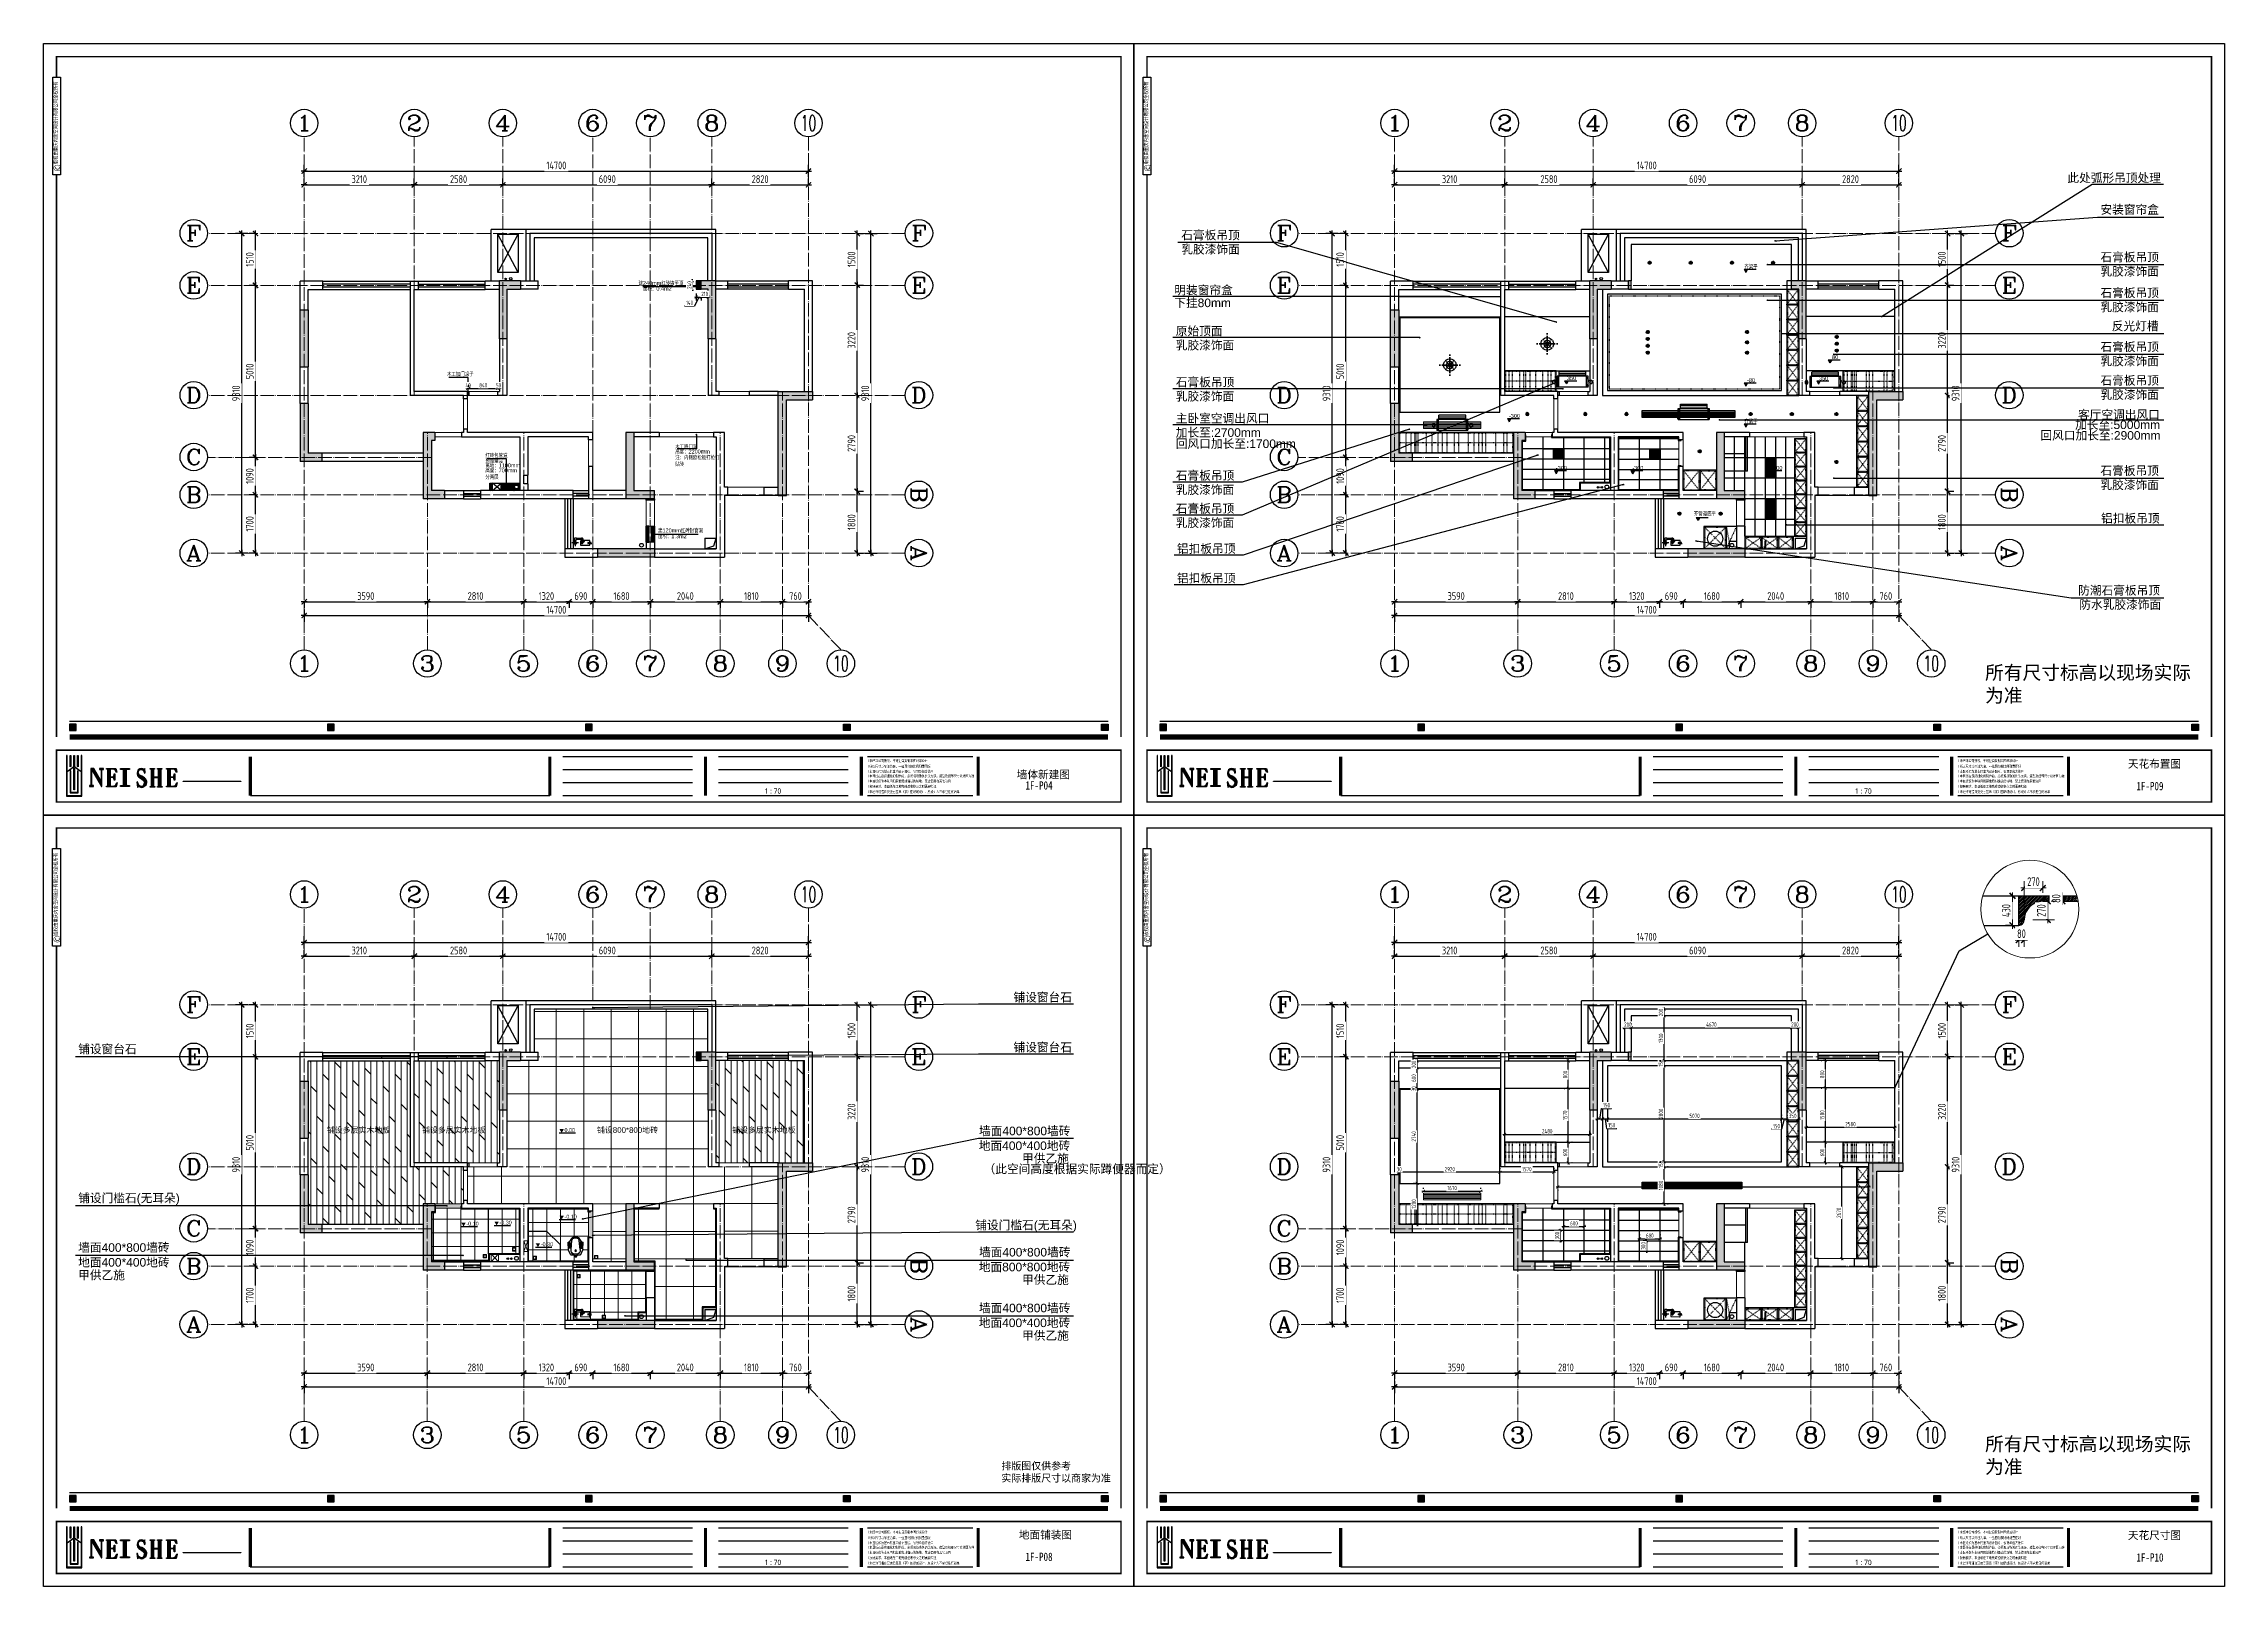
# Model space of a CAD drawing. Header units: inches. Extents: x -50945 to 250244, y -404780 to 18493.
# Drawn here: x 123107 to 186676, y -314876 to -269924 of the extents above; entities that cross this region are included whole.
import ezdxf
from ezdxf.enums import TextEntityAlignment as Align

# ---------------------------------------------------------------- set-up
doc = ezdxf.new("R2010")
doc.units = ezdxf.units.IN
doc.header["$MEASUREMENT"] = 0
doc.linetypes.add('ACAD_ISO03W100', pattern=[30, 12, -18])
doc.linetypes.add('DOTE', pattern=[2.42, 2, -0.2, 0.02, -0.2])
for name, color, linetype in [('0 @ 1 (1)', 7, 'Continuous'), ('15开关布置图-YJ', 2, 'Continuous'), ('19天棚文字标注-YJ', 252, 'Continuous'), ('AXIS', 1, 'Continuous'), ('AXIS_TEXT', 7, 'Continuous'), ('A图框', 7, 'Continuous'), ('D-ARCHI', 250, 'Continuous'), ('EVH 立面填充', 8, 'Continuous'), ('IBS-003-建筑窗框', 3, 'Continuous'), ('IBS-050-建筑文字标注', 50, 'Continuous'), ('IBS-182-原建筑非承重墙', 150, 'Continuous'), ('IBS-195-新建轻质砖墙', 195, 'Continuous'), ('IBS-200-原建筑承重墙柱', 200, 'Continuous'), ('IBS-250-轻质砖隔墙填充', 250, 'Continuous'), ('IBS-63-原建筑窗', 63, 'Continuous'), ('IDS-030-造型完成面(看线)', 30, 'Continuous'), ('IDS-040-固定高家具', 40, 'Continuous'), ('IFF-31-卫浴洁具', 31, 'Continuous'), ('IFF-51-活动家具', 51, 'Continuous'), ('IRC-022-天花设备', 22, 'Continuous'), ('IRC-2-天花灯具', 2, 'Continuous'), ('IRC-30-天花轮廓线', 30, 'Continuous'), ('外标注', 50, 'Continuous')]:
    doc.layers.add(name, color=color, linetype=linetype)
for name, color, linetype, lineweight in [('土建拆除尺寸', 160, 'Continuous', 0), ('土建新建尺寸', 14, 'Continuous', 0), ('地面铺装内线', 251, 'Continuous', 5), ('地面铺装外线', 136, 'Continuous', 20), ('墙体', 9, 'Continuous', 25), ('天棚材质标注', 2, 'Continuous', 5), ('门', 65, 'Continuous', 13)]:
    doc.layers.add(name, color=color, linetype=linetype, lineweight=lineweight)
doc.styles.add('-宋体', font='SimSun.ttf', dxfattribs={"width": 0.8})
doc.styles.add('04.YBC-外标注3.0', font='SimSun.ttf', dxfattribs={"width": 0.8, "height": 3})
doc.styles.add('05.YBC-内标注2.5', font='SimSun.ttf', dxfattribs={"width": 0.8, "height": 2.5})
doc.styles.add('_TCH_AXIS', font='COMPLEX', dxfattribs={"bigfont": 'GBCBIG'})
doc.styles.add('COMPLEX', font='COMPLEX')
doc.styles.add('HBA-DIMT', font='ARCHS.SHX', dxfattribs={"width": 0.8})
doc.styles.add('MtXpl_Arial_Unicode_', font='ARIALUNI.ttf')
doc.styles.get("Standard").update_dxf_attribs({"font": 'arial.ttf'})
doc.styles.add('宋体', font='SimSun.ttf', dxfattribs={"width": 0.8})
doc.dimstyles.new('HBA_40', dxfattribs={"dimscale": 50, "dimtxt": 2.5, "dimasz": 0.1, "dimexe": 2, "dimexo": 2.5, "dimgap": 0.6, "dimtad": 1, "dimdec": 0, "dimrnd": 5, "dimzin": 0, "dimtxsty": 'HBA-DIMT', "dimblk": 'HBA_DIMENSION_TICK', "dimblk1": 'HBA_DIMENSION_TICK', "dimblk2": 'HBA_DIMENSION_TICK', "dimcen": 0.125, "dimclrd": 44, "dimclre": 44, "dimclrt": 2, "dimadec": 0, "dimazin": 0, "dimtfac": 1, "dimtdec": 0, "dimtix": 1, "dimtmove": 1, "dimatfit": 3, "dimldrblk": 'HBA_Leader_Dot', "dimfxl": 0, "dimtvp": 1, "dimtfill": 1, "dimtolj": 1, "dimtzin": 0, "dimarcsym": 0})
pattern_1 = [(45, (12824.94, -185475.79), (-10.6066017, 10.6066017), [])]

msp = doc.modelspace()

# ---------------------------------------------------------------- texts
at = {"color": 253, "char_height": 242.164, "attachment_point": 1, "style": '宋体'}
for s, insert in [('1F-P04', (151728.02, -291416.55)), ('1F-P09', (184109.79, -291436.18)), ('1F-P08', (151727.58, -313892.44)), ('1F-P10', (184109.79, -313912.07))]:
    msp.add_mtext_dynamic_manual_height_columns(s, width=66.2668, gutter_width=16.21, heights=[0], dxfattribs=dict(at, insert=insert))
at = {"layer": '15开关布置图-YJ', "color": 241}
for s, p in [('此处弧形吊顶处理', (182098.5, -273961.24)), ('安装窗帘盒', (183062.48, -274884.54)), ('石膏板吊顶', (156269.81, -275628.43)), ('乳胶漆饰面', (156269.81, -276042.65)), ('石膏板吊顶', (183062.48, -276270.81)), ('乳胶漆饰面', (183062.48, -276685.03)), ('明装窗帘盒', (156065.04, -277233.2)), ('石膏板吊顶', (183062.48, -277311.09)), ('下挂80mm', (156065.04, -277602.02)), ('乳胶漆饰面', (183062.48, -277725.31)), ('原始顶面', (156109.57, -278422.99)), ('反光灯槽', (183394, -278279.63)), ('乳胶漆饰面', (156109.57, -278837.22)), ('石膏板吊顶', (183062.48, -278885.11)), ('乳胶漆饰面', (183062.48, -279299.33)), ('石膏板吊顶', (156109.57, -279912.53)), ('石膏板吊顶', (183062.48, -279864.44)), ('乳胶漆饰面', (156109.57, -280326.76)), ('乳胶漆饰面', (183062.48, -280278.66)), ('主卧室空调出风口', (156109.57, -280967.16)), ('加长至:5000mm', (182323.45, -281154.23)), ('客厅空调出风口', (182407, -280860.27)), ('加长至:2700mm', (156109.57, -281381.38)), ('回风口加长至:1700mm', (156109.57, -281708.24)), ('回风口加长至:2900mm', (181312.69, -281464.39)), ('石膏板吊顶', (183062.48, -282492.82)), ('石膏板吊顶', (156109.57, -282633.87)), ('乳胶漆饰面', (156109.57, -283048.09)), ('乳胶漆饰面', (183062.48, -282907.04)), ('石膏板吊顶', (156109.57, -283597.71)), ('乳胶漆饰面', (156109.57, -284011.93)), ('铝扣板吊顶', (183082.32, -283880.48)), ('铝扣板吊顶', (156143.9, -284764.28)), ('铝扣板吊顶', (156143.9, -285625.7)), ('防潮石膏板吊顶', (182413.11, -285980.71)), ('防水乳胶漆饰面', (182446.12, -286394.93)), ('铺设窗台石', (151377.79, -297836.08)), ('铺设窗台石', (124114.57, -299346.2)), ('铺设窗台石', (151377.79, -299293.25)), ('地面400*400地砖', (150366.57, -302162.59)), ('墙面400*800墙砖', (150372.88, -301731.5)), ('甲供乙施', (151627.65, -302533.96)), ('铺设门槛石(无耳朵)', (124114.57, -303686.86)), ('铺设门槛石(无耳朵)', (150264.35, -304476.68)), ('墙面400*800墙砖', (124114.57, -305128.4)), ('墙面400*800墙砖', (150372.88, -305264.61)), ('地面400*400地砖', (124114.57, -305559.5)), ('甲供乙施', (124114.57, -305930.86)), ('地面800*800地砖', (150366.57, -305695.7)), ('甲供乙施', (151627.65, -306067.07)), ('地面400*400地砖', (150366.57, -307321.3)), ('墙面400*800墙砖', (150372.88, -306890.21)), ('甲供乙施', (151627.65, -307692.67))]:
    msp.add_text(s, height=250, dxfattribs=at).set_placement(p)
at = {"layer": '15开关布置图-YJ', "color": 241, "attachment_point": 1}
for s, width, gutter_width, insert, char_height in [('{\\fArial Unicode MS|b0|i0|c134|p0;所有尺寸标高以现场实际为准}', 6146.256, 0.5, (179700.5, -288050.36), 400), ('{\\fArial Unicode MS|b0|i0|c134|p0;所有尺寸标高以现场实际为准}', 6146.256, 0.5, (179700.5, -310526.25), 400), ('{\\fArial Unicode MS|b0|i0|c134|p0;排版图仅供参考\\P实际排版尺寸以商家为准}', 3266.566, 0.266, (151026.78, -311260.63), 212.589)]:
    msp.add_mtext_dynamic_manual_height_columns(s, width=width, gutter_width=gutter_width, heights=[0], dxfattribs=dict(at, insert=insert, char_height=char_height))
at = {"layer": '15开关布置图-YJ', "color": 241, "insert": (150506.41, -302589.64), "char_height": 250, "width": 6146.256, "attachment_point": 1}
msp.add_mtext('（此空间高度根据实际蹲便器而定）', dxfattribs=at)
at = {"layer": 'A图框', "char_height": 227.0292, "attachment_point": 1}
for s, insert in [('{\\fArial Unicode MS|b0|i0|c134|p0;墙体新建图}', (151475, -291106.62)), ('{\\fArial Unicode MS|b0|i0|c134|p0;天花布置图}', (183863.82, -290798.26)), ('{\\fArial Unicode MS|b0|i0|c134|p0;地面铺装图}', (151537.14, -313260.43)), ('{\\fArial Unicode MS|b0|i0|c134|p0;天花尺寸图}', (183863.82, -313274.15))]:
    msp.add_mtext_dynamic_manual_height_columns(s, width=2770.8358, gutter_width=16.21, heights=[0], dxfattribs=dict(at, insert=insert))
at = {"layer": 'IBS-050-建筑文字标注', "linetype": 'ByBlock', "char_height": 115, "width": 1928.1715, "attachment_point": 5, "style": '-宋体'}
for s, insert in [('{\\fArial Unicode MS|b0|i0|c134|p0;齐梁平}', (172876.61, -276422.95)), ('{\\fArial Unicode MS|b0|i0|c0|p0;80}', (175330.76, -279058.24)), ('{\\fArial Unicode MS|b0|i0|c0|p0;350}', (167648.49, -279670.32)), ('{\\fArial Unicode MS|b0|i0|c0|p0;-80}', (172876.61, -279732.63)), ('{\\fArial Unicode MS|b0|i0|c0|p0;350}', (174994.54, -279675.89)), ('{\\fArial Unicode MS|b0|i0|c0|p0;-300}', (165980.96, -280772.64)), ('{\\fArial Unicode MS|b0|i0|c134|p0;齐梁平}', (172876.61, -280925.96)), ('{\\fArial Unicode MS|b0|i0|c0|p0;-300}', (167349.89, -282287.31)), ('{\\fArial Unicode MS|b0|i0|c0|p0;-300}', (169578.02, -282287.31)), ('{\\fArial Unicode MS|b0|i0|c0|p0;-300}', (173632.22, -282287.31)), ('{\\fArial Unicode MS|b0|i0|c134|p0;齐管道底平}', (171533.3, -283624.11))]:
    msp.add_mtext(s, dxfattribs=dict(at, insert=insert))
at = {"layer": '土建新建尺寸', "lineweight": 0, "char_height": 115, "width": 1304.1257, "style": '宋体'}
for s, insert, attachment_point in [('{\\fArial Unicode MS|b0|i0|c134|p0;建\\fArial Unicode MS|b0|i0|c0|p0;240mm\\fArial Unicode MS|b0|i0|c134|p0;红砖墙至顶}', (141756, -276842.37), 3), ('{\\fArial Unicode MS|b0|i0|c134|p0;面积：\\fArial Unicode MS|b0|i0|c0|p0;0.4\\fArial Unicode MS|b0|i0|c134|p0;m2}', (140582.61, -277006.99), 1), ('{\\fArial Unicode MS|b0|i0|c134|p0;木工加门垛子}', (134868.08, -279490.89), 1), ('{\\fArial Unicode MS|b0|i0|c134|p0;木工降门洞}', (141519.4, -281738.05), 7), ('{\\fArial Unicode MS|b0|i0|c134|p0;红砖包管道}', (135984.87, -281862.1), 1), ('{\\fArial Unicode MS|b0|i0|c134|p0;预留璧龛}', (135984.87, -282017.63), 1), ('{\\fArial Unicode MS|b0|i0|c134|p0;离地：1100mm}', (135984.87, -282156.65), 1), ('{\\fArial Unicode MS|b0|i0|c134|p0;注：内侧欧松板打枪钉贴砖}', (141519.4, -282242.48), 7), ('{\\fArial Unicode MS|b0|i0|c134|p0;高度：2200mm}', (141519.4, -281880.05), 7), ('{\\fArial Unicode MS|b0|i0|c134|p0;高度：700mm\\P分两层}', (135984.87, -282299.52), 1), ('{\\fArial Unicode MS|b0|i0|c134|p0;建\\fArial Unicode MS|b0|i0|c0|p0;120mm\\fArial Unicode MS|b0|i0|c134|p0;红砖封窗洞}', (141019.33, -284051.42), 1), ('{\\fArial Unicode MS|b0|i0|c134|p0;面积：\\fArial Unicode MS|b0|i0|c0|p0;1.3m2}', (141019.33, -284220.92), 1)]:
    msp.add_mtext(s, dxfattribs=dict(at, insert=insert, attachment_point=attachment_point))
at = {"layer": '地面铺装内线', "color": 50, "style": 'MtXpl_Arial_Unicode_'}
for s, height, p in [('铺设多层实木地板', 164.893, (131363.14, -301661.95)), ('铺设多层实木地板', 164.893, (134138, -301661.95)), ('铺设800*800地砖', 164.8933, (139236.68, -301661.95)), ('铺设多层实木地板', 164.893, (143180.23, -301661.95))]:
    msp.add_text(s, height=height, dxfattribs=at).set_placement(p)
at = {"layer": '地面铺装内线', "char_height": 112.31838, "width": 2261.2947, "attachment_point": 1}
for s, insert in [('{\\fArial Unicode MS|b0|i0|c0|p0;0\\fArial Unicode MS|b0|i0|c134|p0;.\\fArial Unicode MS|b0|i0|c0|p0;00}', (138291.12, -301524.44)), ('{\\fArial Unicode MS|b0|i0|c0|p0;-0\\fArial Unicode MS|b0|i0|c134|p0;.\\fArial Unicode MS|b0|i0|c0|p0;10}', (135430.89, -304252.07)), ('{\\fArial Unicode MS|b0|i0|c0|p0;-0\\fArial Unicode MS|b0|i0|c134|p0;.\\fArial Unicode MS|b0|i0|c0|p0;30}', (136395.88, -304220.29)), ('{\\fArial Unicode MS|b0|i0|c0|p0;-0\\fArial Unicode MS|b0|i0|c134|p0;.\\fArial Unicode MS|b0|i0|c0|p0;10}', (138291.12, -304047.97)), ('{\\fArial Unicode MS|b0|i0|c0|p0;-0\\fArial Unicode MS|b0|i0|c134|p0;.\\fArial Unicode MS|b0|i0|c0|p0;30}', (137599.15, -304853.02))]:
    msp.add_mtext(s, dxfattribs=dict(at, insert=insert))

# ---------------------------------------------------------------- blocks, each defined once
blk = doc.blocks.new('11')
at = {"layer": 'IBS-182-原建筑非承重墙'}
for p, q in [((140567, -1131), (140516, -1131)), ((140535, -1131), (140528, -1131)), ((140528, -1166), (140567, -1166)), ((140528, -1166), (140567, -1166)), ((140567, -1131), (140535, -1131)), ((140567, -1131), (140535, -1131)), ((140567, -1166), (140535, -1166)), ((140841, -1081), (140567, -1080)), ((140567, -1080), (140567, -1131)), ((140576, -1080), (140567, -1080)), ((140567, -1080), (140567, -1131)), ((140567, -1101), (140567, -1131)), ((140567, -1131), (140615, -1132)), ((140567, -1166), (140567, -1196)), ((140615, -1166), (140567, -1166)), ((140567, -1166), (140567, -1217)), ((140567, -1166), (140567, -1196)), ((140567, -1208), (140567, -1217)), ((140567, -1217), (140770, -1217)), ((140567, -1217), (140587, -1217)), ((140587, -1217), (140775, -1217)), ((140587, -1217), (140740, -1217)), ((140820, -1081), (140588, -1080)), ((140820, -1081), (140588, -1080)), ((140788, -1145), (140728, -1204)), ((140775, -1157), (140728, -1204)), ((140737, -1214), (140728, -1204)), ((140728, -1204), (140737, -1214)), ((140797, -1154), (140737, -1214)), ((140737, -1214), (140775, -1175)), ((140737, -1214), (140775, -1175)), ((140750, -1227), (140737, -1214)), ((140740, -1217), (140750, -1227)), ((140775, -1227), (140750, -1227)), ((140750, -1227), (140770, -1227)), ((140770, -1217), (140770, -1288)), ((140812, -1227), (140770, -1227)), ((140770, -1269), (140770, -1227)), ((140770, -1227), (140770, -1269)), ((140770, -1269), (140770, -1288)), ((140775, -1157), (140788, -1145)), ((140775, -1149), (140775, -1157)), ((140775, -1149), (140775, -1157)), ((140775, -1149), (140775, -1157)), ((140775, -1217), (140775, -1175)), ((140775, -1175), (140775, -1227)), ((140775, -1175), (140775, -1217)), ((140775, -1217), (140775, -1227)), ((140775, -1217), (140775, -1227)), ((140775, -1227), (140809, -1227)), ((140809, -1218), (140810, -1149)), ((140809, -1227), (140810, -1149)), ((140809, -1218), (140820, -1218)), ((140809, -1218), (140809, -1227)), ((140810, -1145), (140810, -1149)), ((140810, -1149), (140810, -1145)), ((140812, -1252), (140812, -1221)), ((140812, -1252), (140812, -1221)), ((140812, -1252), (140812, -1227)), ((140812, -1252), (140812, -1269)), ((140812, -1252), (140955, -1252)), ((140812, -1286), (140812, -1252)), ((140812, -1286), (140812, -1252)), ((140841, -1081), (140820, -1081)), ((140840, -1209), (140841, -1081)), ((140840, -1101), (140841, -1081)), ((140840, -1197), (140840, -1101)), ((140840, -1209), (140840, -1101)), ((140901, -1150), (141093, -1150)), ((140955, -1252), (140953, -1252)), ((140955, -1252), (140953, -1252)), ((140962, -1248), (140955, -1248)), ((140955, -1290), (140955, -1248)), ((140955, -1251), (140955, -1252)), ((140955, -1251), (140955, -1252)), ((140975, -1234), (140975, -1228)), ((140975, -1228), (140980, -1228)), ((140975, -1248), (140975, -1228)), ((140975, -1228), (141018, -1228)), ((140980, -1228), (140975, -1228)), ((140975, -1228), (140975, -1234)), ((140975, -1234), (140975, -1248)), ((140980, -1248), (140975, -1248)), ((140975, -1248), (140980, -1248)), ((140980, -1150), (140980, -1228)), ((140980, -1180), (140980, -1248)), ((140980, -1180), (140980, -1228)), ((140980, -1228), (141014, -1228)), ((140980, -1248), (140980, -1228)), ((140980, -1228), (141018, -1228)), ((140997, -1245), (140997, -1054)), ((141014, -1150), (141014, -1228)), ((141014, -1228), (141014, -1180)), ((141014, -1228), (141014, -1180)), ((141014, -1228), (141018, -1228)), ((141018, -1228), (141014, -1228)), ((141018, -1228), (141014, -1228)), ((141018, -1235), (141018, -1228)), ((141018, -1235), (141018, -1228)), ((141018, -1228), (141018, -1235)), ((141018, -1235), (141018, -1228)), ((141018, -1228), (141018, -1235)), ((141018, -1235), (141018, -1290)), ((140955, -1286), (140803, -1286)), ((140803, -1286), (140812, -1286)), ((140803, -1286), (140812, -1286)), ((140955, -1290), (140982, -1290)), ((140982, -1290), (141018, -1290))]:
    blk.add_line(p, q, dxfattribs=at)
blk.add_circle((140997, -1150), 34.9, dxfattribs=at)
for start, end in [(0, 180), (0, 180), (180, 240.52169), (180, 240.52169), (299.17603, 0), (299.17603, 0)]:
    blk.add_arc((140997, -1150), 34.9, start, end, dxfattribs=at)
for centre, major_axis, start_param, end_param in [((140553, -1149), (-17.5, -17.5), -1.141223, -0.024085), ((140540, -1140), (-6.72, -6.72), 4.378011, 6.612288), ((140531, -1157), (-6.72, -6.72), 1.236418, 3.470695), ((140588, -1101), (-14.5, 14.5), 5.495149, 7.065946), ((140587, -1196), (-14.5, 14.5), 0.78276, 2.353557), ((140615, -1149), (-12.1, -12.1), 0.78276, 3.924353), ((140791, -1269), (-15, 15), 0.78276, 2.986227), ((140793, -1149), (-12.1, 12.1), 3.924353, 7.065946), ((140793, -1149), (-4.6, -4.6), 1.568158, 4.709751), ((140791, -1269), (-15, 15), 2.986227, 3.924353), ((140820, -1101), (-14.5, -14.5), 2.353557, 3.924353), ((140820, -1197), (-14.5, -14.5), 0.78276, 2.353557), ((140962, -1234), (-9.66, 9.66), 2.353557, 3.924353), ((140997, -1150), (-12.1, 12.1), 4.709751, 10.992936)]:
    blk.add_ellipse(centre, major_axis=major_axis, ratio=1, start_param=start_param, end_param=end_param, dxfattribs=at)
at = {"layer": 'IBS-182-原建筑非承重墙', "extrusion": (0, 0, -1)}
for start_param, end_param in [(5.500425, 7.071221), (5.500425, 7.071221), (3.929629, 5.500425), (3.929629, 5.500425), (7.071221, 8.642018), (7.071221, 8.642018), (2.358832, 3.929629), (2.358832, 3.929629)]:
    blk.add_ellipse((140997, -1150), major_axis=(-12.1, 12.1), ratio=1, start_param=start_param, end_param=end_param, dxfattribs=at)
blk = doc.blocks.new('HBA_DIMENSION_TICK')
at = {"color": 0, "linetype": 'ByBlock'}
for p, q in [((-10, 0), (0, 0)), ((0, 0), (10, 0))]:
    blk.add_line(p, q, dxfattribs=at)
at = {"color": 50, "linetype": 'ByBlock'}
blk.add_solid([(-10, -7), (-7, -10), (7, 10), (10, 7)], dxfattribs=at)
blk = doc.blocks.new('*D483')
at = {"layer": 'Defpoints', "color": 0, "transparency": 16777216}
for p in [(130703, -308408), (134292, -308408), (134292, -308663)]:
    blk.add_point(p, dxfattribs=at)
at = {"layer": '外标注', "color": 44, "lineweight": -2, "transparency": 16777216}
for p, q in [((130703, -308633), (130703, -308843)), ((130712, -308663), (134283, -308663)), ((134292, -308633), (134292, -308843))]:
    blk.add_line(p, q, dxfattribs=at)
at = {"layer": '外标注', "color": 44, "lineweight": -2, "transparency": 16777216, "xscale": 9, "yscale": 9, "zscale": 9, "rotation": 180}
blk.add_blockref('HBA_DIMENSION_TICK', (130703, -308663), dxfattribs=at)
at = {"layer": '外标注', "color": 44, "lineweight": -2, "transparency": 16777216, "xscale": 9, "yscale": 9, "zscale": 9}
blk.add_blockref('HBA_DIMENSION_TICK', (134292, -308663), dxfattribs=at)
at = {"layer": '外标注', "color": 2, "transparency": 16777216, "insert": (132497, -308496), "char_height": 225, "attachment_point": 5, "style": 'HBA-DIMT', "bg_fill": 3, "box_fill_scale": 1.25, "bg_fill_color": 256, "bg_fill_true_color": 13158600, "bg_fill_transparency": 0}
blk.add_mtext('\\A1;3590', dxfattribs=at)
blk = doc.blocks.new('HBA_Leader_Dot')
at = {"color": 0, "linetype": 'ByBlock'}
blk.add_line((-5, 0), (-10, 0), dxfattribs=at)
at = {"color": 0, "linetype": 'ByBlock', "const_width": 5}
blk.add_lwpolyline([(-2.5, 0, 1), (2.5, 0, 1)], format="xyb", close=True, dxfattribs=at)
blk = doc.blocks.new('*D484')
at = {"layer": 'Defpoints', "color": 0, "transparency": 16777216}
for p in [(134292, -308408), (137102, -308408), (137102, -308663)]:
    blk.add_point(p, dxfattribs=at)
at = {"layer": '外标注', "color": 44, "lineweight": -2, "transparency": 16777216}
for p, q in [((134292, -308633), (134292, -308843)), ((134301, -308663), (137093, -308663)), ((137102, -308633), (137102, -308843))]:
    blk.add_line(p, q, dxfattribs=at)
at = {"layer": '外标注', "color": 44, "lineweight": -2, "transparency": 16777216, "xscale": 9, "yscale": 9, "zscale": 9, "rotation": 180}
blk.add_blockref('HBA_DIMENSION_TICK', (134292, -308663), dxfattribs=at)
at = {"layer": '外标注', "color": 44, "lineweight": -2, "transparency": 16777216, "xscale": 9, "yscale": 9, "zscale": 9}
blk.add_blockref('HBA_DIMENSION_TICK', (137102, -308663), dxfattribs=at)
at = {"layer": '外标注', "color": 2, "transparency": 16777216, "insert": (135697, -308496), "char_height": 225, "attachment_point": 5, "style": 'HBA-DIMT', "bg_fill": 3, "box_fill_scale": 1.25, "bg_fill_color": 256, "bg_fill_true_color": 13158600, "bg_fill_transparency": 0}
blk.add_mtext('\\A1;2810', dxfattribs=at)
blk = doc.blocks.new('*D485')
at = {"layer": 'Defpoints', "color": 0, "transparency": 16777216}
for p in [(137102, -308408), (138422, -308408), (138422, -308663)]:
    blk.add_point(p, dxfattribs=at)
at = {"layer": '外标注', "color": 44, "lineweight": -2, "transparency": 16777216}
for p, q in [((137102, -308633), (137102, -308843)), ((137111, -308663), (138413, -308663)), ((138422, -308633), (138422, -308843))]:
    blk.add_line(p, q, dxfattribs=at)
at = {"layer": '外标注', "color": 44, "lineweight": -2, "transparency": 16777216, "xscale": 9, "yscale": 9, "zscale": 9, "rotation": 180}
blk.add_blockref('HBA_DIMENSION_TICK', (137102, -308663), dxfattribs=at)
at = {"layer": '外标注', "color": 44, "lineweight": -2, "transparency": 16777216, "xscale": 9, "yscale": 9, "zscale": 9}
blk.add_blockref('HBA_DIMENSION_TICK', (138422, -308663), dxfattribs=at)
at = {"layer": '外标注', "color": 2, "transparency": 16777216, "insert": (137762, -308496), "char_height": 225, "attachment_point": 5, "style": 'HBA-DIMT', "bg_fill": 3, "box_fill_scale": 1.25, "bg_fill_color": 256, "bg_fill_true_color": 13158600, "bg_fill_transparency": 0}
blk.add_mtext('\\A1;1320', dxfattribs=at)
blk = doc.blocks.new('*D486')
at = {"layer": '外标注', "color": 44, "lineweight": -2, "transparency": 16777216}
for p, q in [((138422, -308633), (138422, -308843)), ((138431, -308663), (139103, -308663)), ((139112, -308633), (139112, -308843))]:
    blk.add_line(p, q, dxfattribs=at)
at = {"layer": '外标注', "color": 44, "lineweight": -2, "transparency": 16777216, "xscale": 9, "yscale": 9, "zscale": 9, "rotation": 180}
blk.add_blockref('HBA_DIMENSION_TICK', (138422, -308663), dxfattribs=at)
at = {"layer": '外标注', "color": 44, "lineweight": -2, "transparency": 16777216, "xscale": 9, "yscale": 9, "zscale": 9}
blk.add_blockref('HBA_DIMENSION_TICK', (139112, -308663), dxfattribs=at)
at = {"layer": '外标注', "color": 2, "transparency": 16777216, "insert": (138767, -308496), "char_height": 225, "attachment_point": 5, "style": 'HBA-DIMT', "bg_fill": 3, "box_fill_scale": 1.25, "bg_fill_color": 256, "bg_fill_true_color": 13158600, "bg_fill_transparency": 0}
blk.add_mtext('\\A1;690', dxfattribs=at)
at = {"layer": 'Defpoints', "color": 0, "transparency": 16777216}
for p in [(138422, -308408), (139112, -308408), (139112, -308663)]:
    blk.add_point(p, dxfattribs=at)
blk = doc.blocks.new('*D487')
at = {"layer": 'Defpoints', "color": 0, "transparency": 16777216}
for p in [(139112, -308408), (140792, -308408), (140792, -308663)]:
    blk.add_point(p, dxfattribs=at)
at = {"layer": '外标注', "color": 44, "lineweight": -2, "transparency": 16777216}
for p, q in [((139112, -308633), (139112, -308843)), ((139121, -308663), (140783, -308663)), ((140792, -308633), (140792, -308843))]:
    blk.add_line(p, q, dxfattribs=at)
at = {"layer": '外标注', "color": 44, "lineweight": -2, "transparency": 16777216, "xscale": 9, "yscale": 9, "zscale": 9, "rotation": 180}
blk.add_blockref('HBA_DIMENSION_TICK', (139112, -308663), dxfattribs=at)
at = {"layer": '外标注', "color": 44, "lineweight": -2, "transparency": 16777216, "xscale": 9, "yscale": 9, "zscale": 9}
blk.add_blockref('HBA_DIMENSION_TICK', (140792, -308663), dxfattribs=at)
at = {"layer": '外标注', "color": 2, "transparency": 16777216, "insert": (139952, -308496), "char_height": 225, "attachment_point": 5, "style": 'HBA-DIMT', "bg_fill": 3, "box_fill_scale": 1.25, "bg_fill_color": 256, "bg_fill_true_color": 13158600, "bg_fill_transparency": 0}
blk.add_mtext('\\A1;1680', dxfattribs=at)
blk = doc.blocks.new('*D488')
at = {"layer": 'Defpoints', "color": 0, "transparency": 16777216}
for p in [(140792, -308408), (142832, -308408), (142832, -308663)]:
    blk.add_point(p, dxfattribs=at)
at = {"layer": '外标注', "color": 44, "lineweight": -2, "transparency": 16777216}
for p, q in [((140792, -308633), (140792, -308843)), ((140801, -308663), (142823, -308663)), ((142832, -308633), (142832, -308843))]:
    blk.add_line(p, q, dxfattribs=at)
at = {"layer": '外标注', "color": 44, "lineweight": -2, "transparency": 16777216, "xscale": 9, "yscale": 9, "zscale": 9, "rotation": 180}
blk.add_blockref('HBA_DIMENSION_TICK', (140792, -308663), dxfattribs=at)
at = {"layer": '外标注', "color": 44, "lineweight": -2, "transparency": 16777216, "xscale": 9, "yscale": 9, "zscale": 9}
blk.add_blockref('HBA_DIMENSION_TICK', (142832, -308663), dxfattribs=at)
at = {"layer": '外标注', "color": 2, "transparency": 16777216, "insert": (141812, -308496), "char_height": 225, "attachment_point": 5, "style": 'HBA-DIMT', "bg_fill": 3, "box_fill_scale": 1.25, "bg_fill_color": 256, "bg_fill_true_color": 13158600, "bg_fill_transparency": 0}
blk.add_mtext('\\A1;2040', dxfattribs=at)
blk = doc.blocks.new('*D489')
at = {"layer": 'Defpoints', "color": 0, "transparency": 16777216}
for p in [(142832, -308408), (144643, -308408), (144643, -308663)]:
    blk.add_point(p, dxfattribs=at)
at = {"layer": '外标注', "color": 44, "lineweight": -2, "transparency": 16777216}
for p, q in [((142832, -308633), (142832, -308843)), ((142841, -308663), (144634, -308663)), ((144643, -308633), (144643, -308843))]:
    blk.add_line(p, q, dxfattribs=at)
at = {"layer": '外标注', "color": 44, "lineweight": -2, "transparency": 16777216, "xscale": 9, "yscale": 9, "zscale": 9, "rotation": 180}
blk.add_blockref('HBA_DIMENSION_TICK', (142832, -308663), dxfattribs=at)
at = {"layer": '外标注', "color": 44, "lineweight": -2, "transparency": 16777216, "xscale": 9, "yscale": 9, "zscale": 9}
blk.add_blockref('HBA_DIMENSION_TICK', (144643, -308663), dxfattribs=at)
at = {"layer": '外标注', "color": 2, "transparency": 16777216, "insert": (143737, -308496), "char_height": 225, "attachment_point": 5, "style": 'HBA-DIMT', "bg_fill": 3, "box_fill_scale": 1.25, "bg_fill_color": 256, "bg_fill_true_color": 13158600, "bg_fill_transparency": 0}
blk.add_mtext('\\A1;1810', dxfattribs=at)
blk = doc.blocks.new('*D490')
at = {"layer": '外标注', "color": 44, "lineweight": -2, "transparency": 16777216}
for p, q in [((144643, -308633), (144643, -308843)), ((144652, -308663), (145394, -308663)), ((145403, -308633), (145403, -308843))]:
    blk.add_line(p, q, dxfattribs=at)
at = {"layer": '外标注', "color": 44, "lineweight": -2, "transparency": 16777216, "xscale": 9, "yscale": 9, "zscale": 9, "rotation": 180}
blk.add_blockref('HBA_DIMENSION_TICK', (144643, -308663), dxfattribs=at)
at = {"layer": '外标注', "color": 44, "lineweight": -2, "transparency": 16777216, "xscale": 9, "yscale": 9, "zscale": 9}
blk.add_blockref('HBA_DIMENSION_TICK', (145403, -308663), dxfattribs=at)
at = {"layer": '外标注', "color": 2, "transparency": 16777216, "insert": (145023, -308496), "char_height": 225, "attachment_point": 5, "style": 'HBA-DIMT', "bg_fill": 3, "box_fill_scale": 1.25, "bg_fill_color": 256, "bg_fill_true_color": 13158600, "bg_fill_transparency": 0}
blk.add_mtext('\\A1;760', dxfattribs=at)
at = {"layer": 'Defpoints', "color": 0, "transparency": 16777216}
for p in [(144643, -308408), (145403, -308408), (145403, -308663)]:
    blk.add_point(p, dxfattribs=at)
blk = doc.blocks.new('*D491')
at = {"layer": 'Defpoints', "color": 0, "transparency": 16777216}
for p in [(130703, -308663), (145403, -308663), (145403, -309063)]:
    blk.add_point(p, dxfattribs=at)
at = {"layer": '外标注', "color": 44, "lineweight": -2, "transparency": 16777216}
for p, q in [((130703, -308888), (130703, -309243)), ((145403, -308888), (145403, -309243)), ((130712, -309063), (145394, -309063))]:
    blk.add_line(p, q, dxfattribs=at)
at = {"layer": '外标注', "color": 44, "lineweight": -2, "transparency": 16777216, "xscale": 9, "yscale": 9, "zscale": 9, "rotation": 180}
blk.add_blockref('HBA_DIMENSION_TICK', (130703, -309063), dxfattribs=at)
at = {"layer": '外标注', "color": 44, "lineweight": -2, "transparency": 16777216, "xscale": 9, "yscale": 9, "zscale": 9}
blk.add_blockref('HBA_DIMENSION_TICK', (145403, -309063), dxfattribs=at)
at = {"layer": '外标注', "color": 2, "transparency": 16777216, "insert": (138053, -308896), "char_height": 225, "attachment_point": 5, "style": 'HBA-DIMT', "bg_fill": 3, "box_fill_scale": 1.25, "bg_fill_color": 256, "bg_fill_true_color": 13158600, "bg_fill_transparency": 0}
blk.add_mtext('\\A1;14700', dxfattribs=at)
blk = doc.blocks.new('*D492')
at = {"layer": 'Defpoints', "color": 0, "transparency": 16777216}
for p in [(146581, -305445), (146823, -305445), (146581, -307243)]:
    blk.add_point(p, dxfattribs=at)
at = {"layer": '外标注', "color": 44, "lineweight": -2, "transparency": 16777216}
for p, q in [((146806, -305445), (147003, -305445)), ((146823, -307234), (146823, -305454)), ((146806, -307243), (147003, -307243))]:
    blk.add_line(p, q, dxfattribs=at)
at = {"layer": '外标注', "color": 44, "lineweight": -2, "transparency": 16777216, "xscale": 9, "yscale": 9, "zscale": 9}
for p, rotation in [((146823, -305445), 90), ((146823, -307243), 270)]:
    blk.add_blockref('HBA_DIMENSION_TICK', p, dxfattribs=dict(at, rotation=rotation))
at = {"layer": '外标注', "color": 2, "transparency": 16777216, "insert": (146656, -306344), "char_height": 225, "attachment_point": 5, "rotation": 90, "style": 'HBA-DIMT', "bg_fill": 3, "box_fill_scale": 1.25, "bg_fill_color": 256, "bg_fill_true_color": 13158600, "bg_fill_transparency": 0}
blk.add_mtext('\\A1;1800', dxfattribs=at)
blk = doc.blocks.new('*D493')
at = {"layer": 'Defpoints', "color": 0, "transparency": 16777216}
for p in [(146581, -302655), (146823, -302655), (146581, -305445)]:
    blk.add_point(p, dxfattribs=at)
at = {"layer": '外标注', "color": 44, "lineweight": -2, "transparency": 16777216}
for p, q in [((146806, -302655), (147003, -302655)), ((146823, -305436), (146823, -302664)), ((146806, -305445), (147003, -305445))]:
    blk.add_line(p, q, dxfattribs=at)
at = {"layer": '外标注', "color": 44, "lineweight": -2, "transparency": 16777216, "xscale": 9, "yscale": 9, "zscale": 9}
for p, rotation in [((146823, -302655), 90), ((146823, -305445), 270)]:
    blk.add_blockref('HBA_DIMENSION_TICK', p, dxfattribs=dict(at, rotation=rotation))
at = {"layer": '外标注', "color": 2, "transparency": 16777216, "insert": (146656, -304050), "char_height": 225, "attachment_point": 5, "rotation": 90, "style": 'HBA-DIMT', "bg_fill": 3, "box_fill_scale": 1.25, "bg_fill_color": 256, "bg_fill_true_color": 13158600, "bg_fill_transparency": 0}
blk.add_mtext('\\A1;2790', dxfattribs=at)
blk = doc.blocks.new('*D494')
at = {"layer": 'Defpoints', "color": 0, "transparency": 16777216}
for p in [(146581, -299435), (146823, -299435), (146581, -302655)]:
    blk.add_point(p, dxfattribs=at)
at = {"layer": '外标注', "color": 44, "lineweight": -2, "transparency": 16777216}
for p, q in [((146806, -299435), (147003, -299435)), ((146823, -302646), (146823, -299444)), ((146806, -302655), (147003, -302655))]:
    blk.add_line(p, q, dxfattribs=at)
at = {"layer": '外标注', "color": 44, "lineweight": -2, "transparency": 16777216, "xscale": 9, "yscale": 9, "zscale": 9}
for p, rotation in [((146823, -299435), 90), ((146823, -302655), 270)]:
    blk.add_blockref('HBA_DIMENSION_TICK', p, dxfattribs=dict(at, rotation=rotation))
at = {"layer": '外标注', "color": 2, "transparency": 16777216, "insert": (146656, -301045), "char_height": 225, "attachment_point": 5, "rotation": 90, "style": 'HBA-DIMT', "bg_fill": 3, "box_fill_scale": 1.25, "bg_fill_color": 256, "bg_fill_true_color": 13158600, "bg_fill_transparency": 0}
blk.add_mtext('\\A1;3220', dxfattribs=at)
blk = doc.blocks.new('*D495')
at = {"layer": 'Defpoints', "color": 0, "transparency": 16777216}
for p in [(146581, -297934), (146823, -297934), (146581, -299435)]:
    blk.add_point(p, dxfattribs=at)
at = {"layer": '外标注', "color": 44, "lineweight": -2, "transparency": 16777216}
for p, q in [((146806, -297934), (147003, -297934)), ((146823, -299426), (146823, -297943)), ((146806, -299435), (147003, -299435))]:
    blk.add_line(p, q, dxfattribs=at)
at = {"layer": '外标注', "color": 44, "lineweight": -2, "transparency": 16777216, "xscale": 9, "yscale": 9, "zscale": 9}
for p, rotation in [((146823, -297934), 90), ((146823, -299435), 270)]:
    blk.add_blockref('HBA_DIMENSION_TICK', p, dxfattribs=dict(at, rotation=rotation))
at = {"layer": '外标注', "color": 2, "transparency": 16777216, "insert": (146656, -298684), "char_height": 225, "attachment_point": 5, "rotation": 90, "style": 'HBA-DIMT', "bg_fill": 3, "box_fill_scale": 1.25, "bg_fill_color": 256, "bg_fill_true_color": 13158600, "bg_fill_transparency": 0}
blk.add_mtext('\\A1;1500', dxfattribs=at)
blk = doc.blocks.new('*D496')
at = {"layer": 'Defpoints', "color": 0, "transparency": 16777216}
for p in [(146823, -297934), (147223, -297934), (146823, -307243)]:
    blk.add_point(p, dxfattribs=at)
at = {"layer": '外标注', "color": 44, "lineweight": -2, "transparency": 16777216}
for p, q in [((147048, -297934), (147403, -297934)), ((147223, -307234), (147223, -297943)), ((147048, -307243), (147403, -307243))]:
    blk.add_line(p, q, dxfattribs=at)
at = {"layer": '外标注', "color": 44, "lineweight": -2, "transparency": 16777216, "xscale": 9, "yscale": 9, "zscale": 9}
for p, rotation in [((147223, -297934), 90), ((147223, -307243), 270)]:
    blk.add_blockref('HBA_DIMENSION_TICK', p, dxfattribs=dict(at, rotation=rotation))
at = {"layer": '外标注', "color": 2, "transparency": 16777216, "insert": (147056, -302589), "char_height": 225, "attachment_point": 5, "rotation": 90, "style": 'HBA-DIMT', "bg_fill": 3, "box_fill_scale": 1.25, "bg_fill_color": 256, "bg_fill_true_color": 13158600, "bg_fill_transparency": 0}
blk.add_mtext('\\A1;9310', dxfattribs=at)
blk = doc.blocks.new('*D497')
at = {"layer": 'Defpoints', "color": 0, "transparency": 16777216}
for p in [(130703, -296739), (133913, -296514), (133913, -296739)]:
    blk.add_point(p, dxfattribs=at)
at = {"layer": '外标注', "color": 44, "lineweight": -2, "transparency": 16777216}
for p, q in [((130703, -296514), (130703, -296334)), ((130712, -296514), (133904, -296514)), ((133913, -296514), (133913, -296334))]:
    blk.add_line(p, q, dxfattribs=at)
at = {"layer": '外标注', "color": 44, "lineweight": -2, "transparency": 16777216, "xscale": 9, "yscale": 9, "zscale": 9, "rotation": 180}
blk.add_blockref('HBA_DIMENSION_TICK', (130703, -296514), dxfattribs=at)
at = {"layer": '外标注', "color": 44, "lineweight": -2, "transparency": 16777216, "xscale": 9, "yscale": 9, "zscale": 9}
blk.add_blockref('HBA_DIMENSION_TICK', (133913, -296514), dxfattribs=at)
at = {"layer": '外标注', "color": 2, "transparency": 16777216, "insert": (132308, -296348), "char_height": 225, "attachment_point": 5, "style": 'HBA-DIMT', "bg_fill": 3, "box_fill_scale": 1.25, "bg_fill_color": 256, "bg_fill_true_color": 13158600, "bg_fill_transparency": 0}
blk.add_mtext('\\A1;3210', dxfattribs=at)
blk = doc.blocks.new('*D498')
at = {"layer": 'Defpoints', "color": 0, "transparency": 16777216}
for p in [(133913, -296739), (136493, -296514), (136493, -296739)]:
    blk.add_point(p, dxfattribs=at)
at = {"layer": '外标注', "color": 44, "lineweight": -2, "transparency": 16777216}
for p, q in [((133913, -296514), (133913, -296334)), ((133922, -296514), (136484, -296514)), ((136493, -296514), (136493, -296334))]:
    blk.add_line(p, q, dxfattribs=at)
at = {"layer": '外标注', "color": 44, "lineweight": -2, "transparency": 16777216, "xscale": 9, "yscale": 9, "zscale": 9, "rotation": 180}
blk.add_blockref('HBA_DIMENSION_TICK', (133913, -296514), dxfattribs=at)
at = {"layer": '外标注', "color": 44, "lineweight": -2, "transparency": 16777216, "xscale": 9, "yscale": 9, "zscale": 9}
blk.add_blockref('HBA_DIMENSION_TICK', (136493, -296514), dxfattribs=at)
at = {"layer": '外标注', "color": 2, "transparency": 16777216, "insert": (135203, -296348), "char_height": 225, "attachment_point": 5, "style": 'HBA-DIMT', "bg_fill": 3, "box_fill_scale": 1.25, "bg_fill_color": 256, "bg_fill_true_color": 13158600, "bg_fill_transparency": 0}
blk.add_mtext('\\A1;2580', dxfattribs=at)
blk = doc.blocks.new('*D499')
at = {"layer": 'Defpoints', "color": 0, "transparency": 16777216}
for p in [(136493, -296739), (142583, -296514), (142583, -296739)]:
    blk.add_point(p, dxfattribs=at)
at = {"layer": '外标注', "color": 44, "lineweight": -2, "transparency": 16777216}
for p, q in [((136493, -296514), (136493, -296334)), ((136502, -296514), (142574, -296514)), ((142583, -296514), (142583, -296334))]:
    blk.add_line(p, q, dxfattribs=at)
at = {"layer": '外标注', "color": 44, "lineweight": -2, "transparency": 16777216, "xscale": 9, "yscale": 9, "zscale": 9, "rotation": 180}
blk.add_blockref('HBA_DIMENSION_TICK', (136493, -296514), dxfattribs=at)
at = {"layer": '外标注', "color": 44, "lineweight": -2, "transparency": 16777216, "xscale": 9, "yscale": 9, "zscale": 9}
blk.add_blockref('HBA_DIMENSION_TICK', (142583, -296514), dxfattribs=at)
at = {"layer": '外标注', "color": 2, "transparency": 16777216, "insert": (139538, -296348), "char_height": 225, "attachment_point": 5, "style": 'HBA-DIMT', "bg_fill": 3, "box_fill_scale": 1.25, "bg_fill_color": 256, "bg_fill_true_color": 13158600, "bg_fill_transparency": 0}
blk.add_mtext('\\A1;6090', dxfattribs=at)
blk = doc.blocks.new('*D500')
at = {"layer": 'Defpoints', "color": 0, "transparency": 16777216}
for p in [(142583, -296739), (145403, -296514), (145403, -296739)]:
    blk.add_point(p, dxfattribs=at)
at = {"layer": '外标注', "color": 44, "lineweight": -2, "transparency": 16777216}
for p, q in [((142583, -296514), (142583, -296334)), ((142592, -296514), (145394, -296514)), ((145403, -296514), (145403, -296334))]:
    blk.add_line(p, q, dxfattribs=at)
at = {"layer": '外标注', "color": 44, "lineweight": -2, "transparency": 16777216, "xscale": 9, "yscale": 9, "zscale": 9, "rotation": 180}
blk.add_blockref('HBA_DIMENSION_TICK', (142583, -296514), dxfattribs=at)
at = {"layer": '外标注', "color": 44, "lineweight": -2, "transparency": 16777216, "xscale": 9, "yscale": 9, "zscale": 9}
blk.add_blockref('HBA_DIMENSION_TICK', (145403, -296514), dxfattribs=at)
at = {"layer": '外标注', "color": 2, "transparency": 16777216, "insert": (143993, -296348), "char_height": 225, "attachment_point": 5, "style": 'HBA-DIMT', "bg_fill": 3, "box_fill_scale": 1.25, "bg_fill_color": 256, "bg_fill_true_color": 13158600, "bg_fill_transparency": 0}
blk.add_mtext('\\A1;2820', dxfattribs=at)
blk = doc.blocks.new('*D501')
at = {"layer": 'Defpoints', "color": 0, "transparency": 16777216}
for p in [(145403, -296114), (130703, -296514), (145403, -296514)]:
    blk.add_point(p, dxfattribs=at)
at = {"layer": '外标注', "color": 44, "lineweight": -2, "transparency": 16777216}
for p, q in [((130703, -296289), (130703, -295934)), ((130712, -296114), (145394, -296114)), ((145403, -296289), (145403, -295934))]:
    blk.add_line(p, q, dxfattribs=at)
at = {"layer": '外标注', "color": 44, "lineweight": -2, "transparency": 16777216, "xscale": 9, "yscale": 9, "zscale": 9, "rotation": 180}
blk.add_blockref('HBA_DIMENSION_TICK', (130703, -296114), dxfattribs=at)
at = {"layer": '外标注', "color": 44, "lineweight": -2, "transparency": 16777216, "xscale": 9, "yscale": 9, "zscale": 9}
blk.add_blockref('HBA_DIMENSION_TICK', (145403, -296114), dxfattribs=at)
at = {"layer": '外标注', "color": 2, "transparency": 16777216, "insert": (138053, -295948), "char_height": 225, "attachment_point": 5, "style": 'HBA-DIMT', "bg_fill": 3, "box_fill_scale": 1.25, "bg_fill_color": 256, "bg_fill_true_color": 13158600, "bg_fill_transparency": 0}
blk.add_mtext('\\A1;14700', dxfattribs=at)
blk = doc.blocks.new('*D502')
at = {"layer": 'Defpoints', "color": 0, "transparency": 16777216}
for p in [(129283, -305545), (129484, -305545), (129484, -307243)]:
    blk.add_point(p, dxfattribs=at)
at = {"layer": '外标注', "color": 44, "lineweight": -2, "transparency": 16777216}
for p, q in [((129283, -305545), (129103, -305545)), ((129283, -307234), (129283, -305554)), ((129283, -307243), (129103, -307243))]:
    blk.add_line(p, q, dxfattribs=at)
at = {"layer": '外标注', "color": 44, "lineweight": -2, "transparency": 16777216, "xscale": 9, "yscale": 9, "zscale": 9}
for p, rotation in [((129283, -305545), 90), ((129283, -307243), 270)]:
    blk.add_blockref('HBA_DIMENSION_TICK', p, dxfattribs=dict(at, rotation=rotation))
at = {"layer": '外标注', "color": 2, "transparency": 16777216, "insert": (129116, -306394), "char_height": 225, "attachment_point": 5, "rotation": 90, "style": 'HBA-DIMT', "bg_fill": 3, "box_fill_scale": 1.25, "bg_fill_color": 256, "bg_fill_true_color": 13158600, "bg_fill_transparency": 0}
blk.add_mtext('\\A1;1700', dxfattribs=at)
blk = doc.blocks.new('*D503')
at = {"layer": '外标注', "color": 44, "lineweight": -2, "transparency": 16777216}
for p, q in [((129283, -304455), (129103, -304455)), ((129283, -305536), (129283, -304464)), ((129283, -305545), (129103, -305545))]:
    blk.add_line(p, q, dxfattribs=at)
at = {"layer": '外标注', "color": 44, "lineweight": -2, "transparency": 16777216, "xscale": 9, "yscale": 9, "zscale": 9}
for p, rotation in [((129283, -304455), 90), ((129283, -305545), 270)]:
    blk.add_blockref('HBA_DIMENSION_TICK', p, dxfattribs=dict(at, rotation=rotation))
at = {"layer": '外标注', "color": 2, "transparency": 16777216, "insert": (129116, -305000), "char_height": 225, "attachment_point": 5, "rotation": 90, "style": 'HBA-DIMT', "bg_fill": 3, "box_fill_scale": 1.25, "bg_fill_color": 256, "bg_fill_true_color": 13158600, "bg_fill_transparency": 0}
blk.add_mtext('\\A1;1090', dxfattribs=at)
at = {"layer": 'Defpoints', "color": 0, "transparency": 16777216}
for p in [(129283, -304455), (129484, -304455), (129484, -305545)]:
    blk.add_point(p, dxfattribs=at)
blk = doc.blocks.new('*D504')
at = {"layer": 'Defpoints', "color": 0, "transparency": 16777216}
for p in [(129283, -299445), (129484, -299445), (129484, -304455)]:
    blk.add_point(p, dxfattribs=at)
at = {"layer": '外标注', "color": 44, "lineweight": -2, "transparency": 16777216}
for p, q in [((129283, -299445), (129103, -299445)), ((129283, -304446), (129283, -299454)), ((129283, -304455), (129103, -304455))]:
    blk.add_line(p, q, dxfattribs=at)
at = {"layer": '外标注', "color": 44, "lineweight": -2, "transparency": 16777216, "xscale": 9, "yscale": 9, "zscale": 9}
for p, rotation in [((129283, -299445), 90), ((129283, -304455), 270)]:
    blk.add_blockref('HBA_DIMENSION_TICK', p, dxfattribs=dict(at, rotation=rotation))
at = {"layer": '外标注', "color": 2, "transparency": 16777216, "insert": (129116, -301950), "char_height": 225, "attachment_point": 5, "rotation": 90, "style": 'HBA-DIMT', "bg_fill": 3, "box_fill_scale": 1.25, "bg_fill_color": 256, "bg_fill_true_color": 13158600, "bg_fill_transparency": 0}
blk.add_mtext('\\A1;5010', dxfattribs=at)
blk = doc.blocks.new('*D505')
at = {"layer": 'Defpoints', "color": 0, "transparency": 16777216}
for p in [(129283, -297934), (129484, -297934), (129484, -299445)]:
    blk.add_point(p, dxfattribs=at)
at = {"layer": '外标注', "color": 44, "lineweight": -2, "transparency": 16777216}
for p, q in [((129283, -297934), (129103, -297934)), ((129283, -299436), (129283, -297943)), ((129283, -299445), (129103, -299445))]:
    blk.add_line(p, q, dxfattribs=at)
at = {"layer": '外标注', "color": 44, "lineweight": -2, "transparency": 16777216, "xscale": 9, "yscale": 9, "zscale": 9}
for p, rotation in [((129283, -297934), 90), ((129283, -299445), 270)]:
    blk.add_blockref('HBA_DIMENSION_TICK', p, dxfattribs=dict(at, rotation=rotation))
at = {"layer": '外标注', "color": 2, "transparency": 16777216, "insert": (129116, -298689), "char_height": 225, "attachment_point": 5, "rotation": 90, "style": 'HBA-DIMT', "bg_fill": 3, "box_fill_scale": 1.25, "bg_fill_color": 256, "bg_fill_true_color": 13158600, "bg_fill_transparency": 0}
blk.add_mtext('\\A1;1510', dxfattribs=at)
blk = doc.blocks.new('*D506')
at = {"layer": 'Defpoints', "color": 0, "transparency": 16777216}
for p in [(128883, -297934), (129283, -297934), (129283, -307243)]:
    blk.add_point(p, dxfattribs=at)
at = {"layer": '外标注', "color": 44, "lineweight": -2, "transparency": 16777216}
for p, q in [((129058, -297934), (128703, -297934)), ((128883, -307234), (128883, -297943)), ((129058, -307243), (128703, -307243))]:
    blk.add_line(p, q, dxfattribs=at)
at = {"layer": '外标注', "color": 44, "lineweight": -2, "transparency": 16777216, "xscale": 9, "yscale": 9, "zscale": 9}
for p, rotation in [((128883, -297934), 90), ((128883, -307243), 270)]:
    blk.add_blockref('HBA_DIMENSION_TICK', p, dxfattribs=dict(at, rotation=rotation))
at = {"layer": '外标注', "color": 2, "transparency": 16777216, "insert": (128716, -302589), "char_height": 225, "attachment_point": 5, "rotation": 90, "style": 'HBA-DIMT', "bg_fill": 3, "box_fill_scale": 1.25, "bg_fill_color": 256, "bg_fill_true_color": 13158600, "bg_fill_transparency": 0}
blk.add_mtext('\\A1;9310', dxfattribs=at)
blk = doc.blocks.new('_AXISO')
blk.add_circle((0, 0), 0.5)
at = {"layer": 'AXIS_TEXT', "style": 'COMPLEX', "width": 1.041667}
blk.add_attdef('A', text='', height=0.56, dxfattribs=at).set_placement((-0.25, -0.28), (0.25, -0.28), align=Align.FIT)
blk = doc.blocks.new('gegwe')
h = blk.add_hatch(color=9)
h.paths.add_polyline_path([(189652, -49616), (189652, -49028), (189629, -49028), (189629, -49617), (189269, -49867), (189269, -49028), (189267, -49028), (189246, -49028), (189246, -51182), (190039, -51182), (190039, -49027), (190014, -49027), (190014, -49865), (190014, -49868)])
h.paths.add_polyline_path([(190014, -49898), (190014, -51161), (189269, -51161), (189269, -49898), (189642, -49636)], flags=16)
h.paths.add_polyline_path([(189641, -49706), (189653, -49716), (189653, -50844), (189629, -50844), (189629, -49716)], flags=0)
h.paths.add_polyline_path([(189825, -49834), (189847, -49852), (189847, -51000), (189439, -51000), (189439, -49849), (189461, -49834), (189461, -50979), (189825, -50979)], flags=0)
h.paths.add_polyline_path([(189439, -49636), (189459, -49620), (189459, -49028), (189439, -49028)], flags=17)
h.paths.add_polyline_path([(189822, -49620), (189847, -49637), (189847, -49027), (189822, -49027)])
at = {"color": 9}
for points in [[(189267, -49028), (189246, -49028), (189246, -51182), (190039, -51182), (190039, -49027), (190014, -49027), (190014, -49865), (190014, -49868)], [(189269, -49867), (189269, -49028), (189267, -49028)], [(189269, -49867), (189629, -49617), (189629, -49028)], [(189439, -49028), (189459, -49028), (189459, -49620), (189439, -49636), (189439, -49028)], [(189629, -49028), (189650, -49028), (189652, -49028), (189652, -49616), (190014, -49868)], [(190014, -49898), (189642, -49636), (189269, -49898)], [(190014, -49898), (190014, -51161), (189269, -51161), (189269, -49898)], [(189439, -49849), (189439, -51000), (189847, -51000), (189847, -49852), (189825, -49834), (189825, -50979), (189461, -50979), (189461, -49834), (189461, -49834), (189439, -49849)], [(189641, -49706), (189653, -49716), (189653, -50844), (189629, -50844), (189629, -49716), (189641, -49706)]]:
    blk.add_lwpolyline(points, dxfattribs=at)
blk.add_lwpolyline([(189822, -49027), (189842, -49027), (189847, -49027), (189847, -49637), (189822, -49620), (189822, -49027)], close=True, dxfattribs=at)
blk = doc.blocks.new('gegeg')
at = {"layer": 'A图框'}
h = blk.add_hatch(color=256, dxfattribs=at)
h.dxf.hatch_style = 1
h.paths.add_polyline_path([(133887, -57733), (134062, -57733), (134062, -57558), (133887, -57558)])
h = blk.add_hatch(color=256, dxfattribs=at)
h.dxf.hatch_style = 1
h.paths.add_polyline_path([(140844, -57733), (141019, -57733), (141019, -57558), (140844, -57558)])
h = blk.add_hatch(color=256, dxfattribs=at)
h.dxf.hatch_style = 1
h.paths.add_polyline_path([(147800, -57733), (147975, -57733), (147975, -57558), (147800, -57558)])
h = blk.add_hatch(color=256, dxfattribs=at)
h.dxf.hatch_style = 1
h.paths.add_polyline_path([(154931, -57558), (154756, -57558), (154756, -57733), (154931, -57733)])
h = blk.add_hatch(color=256, dxfattribs=at)
h.dxf.hatch_style = 1
h.paths.add_polyline_path([(161887, -57558), (161712, -57558), (161712, -57733), (161887, -57733)])
for points in [[(134739, -58777), (134739, -59093), (134540, -58756), (134463, -58756), (134463, -59217), (134420, -59217), (134420, -59237), (134529, -59237), (134529, -59217), (134483, -59217), (134483, -58794), (134745, -59237), (134761, -59237), (134761, -58777), (134804, -58777), (134804, -58756), (134693, -58756), (134693, -58777)], [(134914, -59212), (134909, -59229), (134893, -59235), (134879, -59235), (134879, -59253), (135145, -59253), (135170, -59139), (135158, -59133), (135153, -59151), (135121, -59209), (135116, -59214), (135061, -59235), (135000, -59235), (134986, -59229), (134980, -59212), (134980, -58994), (135047, -58994), (135082, -59011), (135091, -59061), (135091, -59073), (135105, -59073), (135105, -58901), (135091, -58901), (135091, -58919), (135082, -58962), (135047, -58977), (134980, -58977), (134980, -58796), (134986, -58779), (135000, -58774), (135065, -58773), (135114, -58794), (135151, -58861), (135163, -58855), (135137, -58756), (134881, -58756), (134881, -58773), (134893, -58773), (134909, -58779), (134914, -58797)], [(135417, -58811), (135426, -58787), (135445, -58779), (135506, -58779), (135506, -58756), (135256, -58756), (135256, -58779), (135317, -58779), (135338, -58787), (135344, -58810), (135344, -59182), (135339, -59205), (135316, -59213), (135256, -59213), (135256, -59237), (135506, -59237), (135506, -59213), (135446, -59213), (135427, -59206), (135417, -59182)], [(135837, -59038), (135882, -59078), (135903, -59132), (135902, -59152), (135881, -59208), (135872, -59220), (135825, -59243), (135813, -59242), (135761, -59214), (135741, -59189), (135716, -59118), (135702, -59123), (135721, -59263), (135737, -59248), (135751, -59243), (135823, -59263), (135863, -59257), (135916, -59223), (135949, -59199), (135968, -59131), (135971, -59105), (135945, -59040), (135909, -59002), (135837, -58960), (135798, -58947), (135768, -58935), (135738, -58864), (135753, -58809), (135762, -58797), (135809, -58778), (135816, -58777), (135869, -58797), (135880, -58811), (135910, -58880), (135922, -58873), (135912, -58756), (135903, -58771), (135889, -58777), (135860, -58765), (135816, -58756), (135782, -58762), (135736, -58794), (135724, -58813), (135707, -58877), (135707, -58896), (135730, -58964), (135755, -58986)], [(136289, -59003), (136289, -59216), (136284, -59234), (136268, -59240), (136256, -59240), (136256, -59258), (136379, -59258), (136379, -59240), (136367, -59240), (136353, -59234), (136346, -59218), (136346, -58797), (136353, -58780), (136367, -58774), (136377, -58774), (136377, -58756), (136258, -58756), (136258, -58774), (136268, -58774), (136284, -58780), (136289, -58797), (136289, -58975), (136150, -58975), (136150, -58797), (136157, -58780), (136172, -58774), (136180, -58774), (136180, -58756), (136062, -58756), (136062, -58774), (136072, -58774), (136088, -58780), (136093, -58797), (136093, -59216), (136088, -59234), (136072, -59240), (136060, -59240), (136060, -59258), (136183, -59258), (136183, -59240), (136171, -59240), (136157, -59235), (136150, -59217), (136150, -59003)], [(136534, -59212), (136530, -59229), (136514, -59235), (136499, -59235), (136499, -59253), (136765, -59253), (136791, -59139), (136779, -59133), (136774, -59151), (136742, -59209), (136736, -59214), (136681, -59235), (136621, -59235), (136607, -59229), (136600, -59212), (136600, -58994), (136667, -58994), (136702, -59011), (136711, -59061), (136711, -59073), (136725, -59073), (136725, -58901), (136711, -58901), (136711, -58919), (136702, -58962), (136668, -58977), (136600, -58977), (136600, -58796), (136606, -58779), (136620, -58774), (136686, -58773), (136734, -58794), (136771, -58861), (136783, -58855), (136758, -58756), (136502, -58756), (136502, -58773), (136513, -58773), (136530, -58779), (136534, -58797)], [(138503, -59104), (138503, -59096), (136951, -59096), (136951, -59104)]]:
    blk.add_hatch(color=256, dxfattribs=at).paths.add_polyline_path(points)
for p, q in [((133887, -57482), (161887, -57482)), ((147184, -58433), (150684, -58433)), ((147184, -58783), (150684, -58783)), ((151384, -58433), (154884, -58433)), ((151384, -58783), (154884, -58783)), ((155398, -58433), (158242, -58433)), ((147184, -59133), (150684, -59133)), ((151384, -59133), (154884, -59133)), ((138761, -59483), (146834, -59483)), ((147184, -59483), (150684, -59483)), ((151384, -59483), (154884, -59483)), ((155398, -59483), (158242, -59483))]:
    blk.add_line(p, q, dxfattribs=at)
for points in [[(162587, -39218), (162587, -60008), (133187, -60008), (133187, -39218)], [(133431, -40125), (133643, -40125), (133643, -42755), (133431, -42755)], [(134062, -57558), (133887, -57558), (133887, -57733), (134062, -57733)], [(141019, -57558), (140844, -57558), (140844, -57733), (141019, -57733)], [(147975, -57558), (147800, -57558), (147800, -57733), (147975, -57733)], [(154756, -57558), (154931, -57558), (154931, -57733), (154756, -57733)], [(161712, -57558), (161887, -57558), (161887, -57733), (161712, -57733)], [(134739, -58777), (134739, -59093), (134540, -58756), (134463, -58756), (134463, -59217), (134420, -59217), (134420, -59237), (134529, -59237), (134529, -59217), (134483, -59217), (134483, -58794), (134745, -59237), (134761, -59237), (134761, -58777), (134804, -58777), (134804, -58756), (134693, -58756), (134693, -58777), (134739, -58777)], [(135256, -58756), (135506, -58756), (135506, -58779), (135445, -58779), (135426, -58787), (135417, -58811), (135417, -59182), (135427, -59206), (135446, -59213), (135506, -59213), (135506, -59237), (135256, -59237), (135256, -59213), (135316, -59213), (135339, -59205), (135344, -59182), (135344, -58810), (135338, -58787), (135317, -58779), (135256, -58779), (135256, -58756)], [(136951, -59096), (138503, -59096), (138503, -59104), (136951, -59104)]]:
    blk.add_lwpolyline(points, close=True, dxfattribs=at)
for points, const_width in [([(133537, -40125), (133537, -39568), (162237, -39568), (162237, -57908)], 42), ([(133537, -57908), (133537, -42755)], 42), ([(161887, -57908), (133887, -57908)], 140), ([(138761, -58433), (138761, -59483)], 84), ([(146834, -58433), (146834, -59483)], 84), ([(151034, -58433), (151034, -59483)], 84), ([(155234, -58433), (155234, -59483)], 84), ([(158387, -58433), (158387, -59483)], 84)]:
    blk.add_lwpolyline(points, dxfattribs=dict(at, const_width=const_width))
at = {"layer": 'A图框', "const_width": 42}
blk.add_lwpolyline([(133537, -58258), (162237, -58258), (162237, -59658), (133537, -59658)], close=True, dxfattribs=at)
at = {"layer": 'A图框'}
for points in [[(134882, -58756), (135137, -58756), (135163, -58855), (135151, -58861), (135116, -58798), (135112, -58793), (135065, -58773), (135000, -58774), (134986, -58779), (134980, -58796), (134980, -58977), (135047, -58977), (135082, -58962), (135091, -58919), (135091, -58901), (135105, -58901), (135105, -59073), (135091, -59073), (135091, -59061), (135082, -59011), (135047, -58994), (134980, -58994), (134980, -59212), (134986, -59229), (135000, -59235), (135061, -59235), (135116, -59214), (135121, -59209), (135153, -59151), (135158, -59133), (135170, -59139), (135145, -59253), (134879, -59253), (134879, -59235), (134893, -59235), (134909, -59229), (134914, -59212), (134914, -58797), (134909, -58779), (134893, -58773), (134881, -58773), (134881, -58756)], [(135910, -58880), (135922, -58873), (135912, -58756), (135903, -58771), (135889, -58777), (135860, -58765), (135816, -58756), (135782, -58762), (135736, -58794), (135724, -58813), (135707, -58877), (135707, -58896), (135730, -58964), (135755, -58986), (135837, -59038), (135882, -59078), (135903, -59132), (135902, -59152), (135881, -59208), (135872, -59220), (135825, -59243), (135813, -59242), (135761, -59214), (135741, -59189), (135716, -59118), (135702, -59123), (135721, -59263), (135737, -59248), (135751, -59243), (135823, -59263), (135863, -59257), (135916, -59223), (135949, -59199), (135968, -59131), (135971, -59105), (135945, -59040), (135909, -59002), (135837, -58960), (135798, -58947), (135768, -58935), (135738, -58864), (135753, -58809), (135762, -58797), (135809, -58778), (135816, -58777), (135869, -58797), (135880, -58811), (135910, -58880)], [(136258, -58756), (136377, -58756), (136377, -58774), (136367, -58774), (136353, -58780), (136346, -58797), (136346, -59218), (136353, -59234), (136367, -59240), (136379, -59240), (136379, -59258), (136256, -59258), (136256, -59240), (136268, -59240), (136284, -59234), (136289, -59216), (136289, -59003), (136150, -59003), (136150, -59217), (136157, -59235), (136171, -59240), (136183, -59240), (136183, -59258), (136060, -59258), (136060, -59240), (136072, -59240), (136088, -59234), (136093, -59216), (136093, -58797), (136088, -58780), (136072, -58774), (136062, -58774), (136062, -58756), (136180, -58756), (136180, -58774), (136172, -58774), (136157, -58780), (136150, -58797), (136150, -58975), (136289, -58975), (136289, -58797), (136284, -58780), (136268, -58774), (136258, -58774), (136258, -58756)], [(136502, -58756), (136758, -58756), (136783, -58855), (136771, -58861), (136736, -58798), (136732, -58793), (136686, -58773), (136620, -58774), (136606, -58779), (136600, -58796), (136600, -58977), (136668, -58977), (136702, -58962), (136711, -58919), (136711, -58901), (136725, -58901), (136725, -59073), (136711, -59073), (136711, -59061), (136702, -59011), (136667, -58994), (136600, -58994), (136600, -59212), (136607, -59229), (136621, -59235), (136681, -59235), (136736, -59214), (136742, -59209), (136774, -59151), (136779, -59133), (136791, -59139), (136765, -59253), (136499, -59253), (136499, -59235), (136514, -59235), (136530, -59229), (136534, -59212), (136534, -58797), (136530, -58779), (136513, -58773), (136502, -58773), (136502, -58756)]]:
    blk.add_lwpolyline(points, dxfattribs=at)
at = {"layer": '15开关布置图-YJ', "color": 2, "xscale": 0.5119999999988067, "yscale": 0.5119999999988067, "zscale": 0.5119999999988067}
blk.add_blockref('gegwe', (36914, -33299), dxfattribs=at)
at = {"layer": '0 @ 1 (1)', "insert": (152579, -59363), "char_height": 175, "width": 3199.54, "attachment_point": 4, "style": '05.YBC-内标注2.5'}
blk.add_mtext('{\\fMicrosoft YaHei|b0|i0|c134|p34;\\H0.8x; 1 : 70}', dxfattribs=at)
at = {"layer": 'A图框', "rotation": 90, "style": '04.YBC-外标注3.0'}
for s, insert, char_height, width, attachment_point in [('版权由重庆内舍空间设计有限公司全权所有', (133460, -42471), 105, 2420.6, 1), ('©', (133559, -42567), 210, 191.34, 5)]:
    blk.add_mtext(s, dxfattribs=dict(at, insert=insert, char_height=char_height, width=width, attachment_point=attachment_point))
at = {"layer": 'A图框', "char_height": 70, "attachment_point": 1, "style": '04.YBC-外标注3.0'}
for s, width, insert in [('{\\fArial Unicode MS|b0|i0|c134|p0;l 未经本公司授权，不可擅自复制本图纸或设计}', 1842.18, (155405, -58508)), ('{\\fArial Unicode MS|b0|i0|c134|p0;l 所以尺寸以标注为准，非蓝图勿按比例测量图纸}', 1906.2, (155405, -58662)), ('{\\fArial Unicode MS|b0|i0|c134|p0;l 本图纸作为基本的室内设计图纸，仅限承包方使用}', 2550.12, (155405, -58801)), ('{\\fArial Unicode MS|b0|i0|c134|p0;l 本图纸在最终细化和制作前，必须现场勘测确认无误，造型及细部尺寸以详图为准}', 3701.19, (155405, -58923)), ('{\\fArial Unicode MS|b0|i0|c134|p0;l 本图纸仅供本项目和其他特别确认的场地，禁止使用在其他项目}', 3008.74, (155405, -59060)), ('{\\fArial Unicode MS|b0|i0|c134|p0;l 按照要求，本图纸在工地完成验收移交之时需要归还}', 1941.8, (155405, -59203)), ('{\\fArial Unicode MS|b0|i0|c134|p0;l 未经许可擅自变更已签章《字》图纸或设计，原设计人不承担任何后果}', 3026.66, (155405, -59346))]:
    blk.add_mtext_dynamic_manual_height_columns(s, width=width, gutter_width=1, heights=[0], dxfattribs=dict(at, insert=insert))
blk = doc.blocks.new('抖音iGo户型优化-0721')
at = {"layer": 'IFF-31-卫浴洁具', "ltscale": 100}
for p, q in [((23052, -200812), (22993, -200945)), ((23155, -200795), (23079, -200794)), ((23084, -200846), (23084, -200880)), ((23084, -200846), (23116, -200847)), ((23214, -200826), (23186, -200826)), ((23321, -200798), (23246, -200797)), ((23315, -200850), (23283, -200849)), ((23315, -200850), (23314, -200883)), ((23348, -200816), (23404, -200951)), ((22988, -200962), (22976, -201159)), ((23008, -200999), (22997, -201159)), ((22997, -201159), (23082, -201160)), ((23081, -201150), (22998, -201148)), ((23079, -201129), (22999, -201128)), ((23080, -201140), (22999, -201138)), ((23079, -201119), (23000, -201118)), ((23077, -201099), (23001, -201098)), ((23078, -201109), (23001, -201108)), ((23076, -201089), (23002, -201088)), ((23074, -201069), (23003, -201068)), ((23075, -201079), (23003, -201078)), ((23073, -201059), (23004, -201058)), ((23072, -201039), (23005, -201038)), ((23073, -201049), (23005, -201048)), ((23071, -201029), (23006, -201028)), ((23069, -201009), (23007, -201009)), ((23070, -201019), (23007, -201018)), ((23069, -200999), (23008, -200999)), ((23031, -201196), (23084, -201285)), ((23064, -200955), (23087, -201219)), ((23175, -201331), (23211, -201331)), ((23211, -201331), (23175, -201331)), ((23176, -201301), (23211, -201301)), ((23332, -200959), (23302, -201222)), ((23358, -201201), (23303, -201288)), ((23393, -201164), (23308, -201163)), ((23310, -201153), (23393, -201154)), ((23311, -201143), (23392, -201144)), ((23312, -201133), (23392, -201134)), ((23313, -201123), (23391, -201124)), ((23314, -201113), (23391, -201114)), ((23315, -201103), (23391, -201104)), ((23316, -201093), (23390, -201094)), ((23317, -201083), (23390, -201084)), ((23319, -201073), (23390, -201074)), ((23320, -201063), (23389, -201064)), ((23321, -201053), (23389, -201054)), ((23322, -201043), (23388, -201044)), ((23323, -201033), (23388, -201034)), ((23324, -201023), (23388, -201024)), ((23325, -201013), (23387, -201014)), ((23326, -201003), (23387, -201004)), ((23387, -201004), (23393, -201164)), ((23407, -200968), (23415, -201165))]:
    blk.add_line(p, q, dxfattribs=at)
blk.add_circle((23198, -200927), 20, dxfattribs=at)
for centre, radius, start, end in [((23079, -200824), 30, 89.21598, 156.07815), ((23184, -200946), 120, 89.21598, 184.42439), ((23155, -200785), 10, 269.21598, 339.71582), ((23227, -200812), 66.5, 131.3509, 159.71582), ((23201, -200771), 25, 179.21598, 359.21598), ((23227, -200763), 44.3, 146.67085, 211.76111), ((23200, -200778), 13.4, 214.04572, 324.38623), ((23201, -200746), 13.4, 34.04572, 144.38623), ((23174, -200762), 44.3, 326.67085, 31.76111), ((23212, -200946), 120, 354.00757, 89.21598), ((23173, -200811), 66.5, 18.71613, 47.08106), ((23246, -200787), 10, 198.71613, 269.21598), ((23321, -200828), 30, 22.35381, 89.21598), ((22988, -201160), 12, 176.28889, 270.6079), ((23038, -200965), 50, 156.07815, 176.28889), ((22988, -201222), 50, 30.48691, 90.6079), ((23127, -201260), 50, 210.48691, 224.50672), ((23177, -201211), 90, 184.91056, 269.21598), ((23177, -201211), 120, 224.50672, 269.21598), ((23212, -201211), 90, 269.21598, 353.5214), ((23212, -201211), 120, 269.21598, 313.92524), ((23261, -201262), 50, 313.92524, 327.94505), ((23400, -201227), 50, 87.82405, 147.94505), ((23403, -201165), 12, 267.82405, 2.14307), ((23357, -200970), 50, 2.14307, 22.35381)]:
    blk.add_arc(centre, radius, start, end, dxfattribs=at)
blk = doc.blocks.new('海龍05110696')
at = {"layer": '19天棚文字标注-YJ', "color": 251, "linetype": 'Continuous'}
blk.add_line((-299, -136), (299, -136), dxfattribs=at)
blk.add_solid([(-287, 0), (-129, 0), (-208, -136)], dxfattribs=at)
blk = doc.blocks.new('*D533')
at = {"layer": 'Defpoints', "color": 0, "transparency": 16777216}
for p in [(162487, -308408), (166077, -308408), (166077, -308663)]:
    blk.add_point(p, dxfattribs=at)
at = {"layer": '外标注', "color": 44, "lineweight": -2, "transparency": 16777216}
for p, q in [((162487, -308633), (162487, -308843)), ((162496, -308663), (166068, -308663)), ((166077, -308633), (166077, -308843))]:
    blk.add_line(p, q, dxfattribs=at)
at = {"layer": '外标注', "color": 44, "lineweight": -2, "transparency": 16777216, "xscale": 9, "yscale": 9, "zscale": 9, "rotation": 180}
blk.add_blockref('HBA_DIMENSION_TICK', (162487, -308663), dxfattribs=at)
at = {"layer": '外标注', "color": 44, "lineweight": -2, "transparency": 16777216, "xscale": 9, "yscale": 9, "zscale": 9}
blk.add_blockref('HBA_DIMENSION_TICK', (166077, -308663), dxfattribs=at)
at = {"layer": '外标注', "color": 2, "transparency": 16777216, "insert": (164282, -308496), "char_height": 225, "attachment_point": 5, "style": 'HBA-DIMT', "bg_fill": 3, "box_fill_scale": 1.25, "bg_fill_color": 256, "bg_fill_true_color": 13158600, "bg_fill_transparency": 0}
blk.add_mtext('\\A1;3590', dxfattribs=at)
blk = doc.blocks.new('*D534')
at = {"layer": 'Defpoints', "color": 0, "transparency": 16777216}
for p in [(166077, -308408), (168887, -308408), (168887, -308663)]:
    blk.add_point(p, dxfattribs=at)
at = {"layer": '外标注', "color": 44, "lineweight": -2, "transparency": 16777216}
for p, q in [((166077, -308633), (166077, -308843)), ((166086, -308663), (168878, -308663)), ((168887, -308633), (168887, -308843))]:
    blk.add_line(p, q, dxfattribs=at)
at = {"layer": '外标注', "color": 44, "lineweight": -2, "transparency": 16777216, "xscale": 9, "yscale": 9, "zscale": 9, "rotation": 180}
blk.add_blockref('HBA_DIMENSION_TICK', (166077, -308663), dxfattribs=at)
at = {"layer": '外标注', "color": 44, "lineweight": -2, "transparency": 16777216, "xscale": 9, "yscale": 9, "zscale": 9}
blk.add_blockref('HBA_DIMENSION_TICK', (168887, -308663), dxfattribs=at)
at = {"layer": '外标注', "color": 2, "transparency": 16777216, "insert": (167482, -308496), "char_height": 225, "attachment_point": 5, "style": 'HBA-DIMT', "bg_fill": 3, "box_fill_scale": 1.25, "bg_fill_color": 256, "bg_fill_true_color": 13158600, "bg_fill_transparency": 0}
blk.add_mtext('\\A1;2810', dxfattribs=at)
blk = doc.blocks.new('*D535')
at = {"layer": 'Defpoints', "color": 0, "transparency": 16777216}
for p in [(168887, -308408), (170207, -308408), (170207, -308663)]:
    blk.add_point(p, dxfattribs=at)
at = {"layer": '外标注', "color": 44, "lineweight": -2, "transparency": 16777216}
for p, q in [((168887, -308633), (168887, -308843)), ((168896, -308663), (170198, -308663)), ((170207, -308633), (170207, -308843))]:
    blk.add_line(p, q, dxfattribs=at)
at = {"layer": '外标注', "color": 44, "lineweight": -2, "transparency": 16777216, "xscale": 9, "yscale": 9, "zscale": 9, "rotation": 180}
blk.add_blockref('HBA_DIMENSION_TICK', (168887, -308663), dxfattribs=at)
at = {"layer": '外标注', "color": 44, "lineweight": -2, "transparency": 16777216, "xscale": 9, "yscale": 9, "zscale": 9}
blk.add_blockref('HBA_DIMENSION_TICK', (170207, -308663), dxfattribs=at)
at = {"layer": '外标注', "color": 2, "transparency": 16777216, "insert": (169547, -308496), "char_height": 225, "attachment_point": 5, "style": 'HBA-DIMT', "bg_fill": 3, "box_fill_scale": 1.25, "bg_fill_color": 256, "bg_fill_true_color": 13158600, "bg_fill_transparency": 0}
blk.add_mtext('\\A1;1320', dxfattribs=at)
blk = doc.blocks.new('*D536')
at = {"layer": '外标注', "color": 44, "lineweight": -2, "transparency": 16777216}
for p, q in [((170207, -308633), (170207, -308843)), ((170216, -308663), (170888, -308663)), ((170897, -308633), (170897, -308843))]:
    blk.add_line(p, q, dxfattribs=at)
at = {"layer": '外标注', "color": 44, "lineweight": -2, "transparency": 16777216, "xscale": 9, "yscale": 9, "zscale": 9, "rotation": 180}
blk.add_blockref('HBA_DIMENSION_TICK', (170207, -308663), dxfattribs=at)
at = {"layer": '外标注', "color": 44, "lineweight": -2, "transparency": 16777216, "xscale": 9, "yscale": 9, "zscale": 9}
blk.add_blockref('HBA_DIMENSION_TICK', (170897, -308663), dxfattribs=at)
at = {"layer": '外标注', "color": 2, "transparency": 16777216, "insert": (170552, -308496), "char_height": 225, "attachment_point": 5, "style": 'HBA-DIMT', "bg_fill": 3, "box_fill_scale": 1.25, "bg_fill_color": 256, "bg_fill_true_color": 13158600, "bg_fill_transparency": 0}
blk.add_mtext('\\A1;690', dxfattribs=at)
at = {"layer": 'Defpoints', "color": 0, "transparency": 16777216}
for p in [(170207, -308408), (170897, -308408), (170897, -308663)]:
    blk.add_point(p, dxfattribs=at)
blk = doc.blocks.new('*D537')
at = {"layer": 'Defpoints', "color": 0, "transparency": 16777216}
for p in [(170897, -308408), (172577, -308408), (172577, -308663)]:
    blk.add_point(p, dxfattribs=at)
at = {"layer": '外标注', "color": 44, "lineweight": -2, "transparency": 16777216}
for p, q in [((170897, -308633), (170897, -308843)), ((170906, -308663), (172568, -308663)), ((172577, -308633), (172577, -308843))]:
    blk.add_line(p, q, dxfattribs=at)
at = {"layer": '外标注', "color": 44, "lineweight": -2, "transparency": 16777216, "xscale": 9, "yscale": 9, "zscale": 9, "rotation": 180}
blk.add_blockref('HBA_DIMENSION_TICK', (170897, -308663), dxfattribs=at)
at = {"layer": '外标注', "color": 44, "lineweight": -2, "transparency": 16777216, "xscale": 9, "yscale": 9, "zscale": 9}
blk.add_blockref('HBA_DIMENSION_TICK', (172577, -308663), dxfattribs=at)
at = {"layer": '外标注', "color": 2, "transparency": 16777216, "insert": (171737, -308496), "char_height": 225, "attachment_point": 5, "style": 'HBA-DIMT', "bg_fill": 3, "box_fill_scale": 1.25, "bg_fill_color": 256, "bg_fill_true_color": 13158600, "bg_fill_transparency": 0}
blk.add_mtext('\\A1;1680', dxfattribs=at)
blk = doc.blocks.new('*D538')
at = {"layer": 'Defpoints', "color": 0, "transparency": 16777216}
for p in [(172577, -308408), (174617, -308408), (174617, -308663)]:
    blk.add_point(p, dxfattribs=at)
at = {"layer": '外标注', "color": 44, "lineweight": -2, "transparency": 16777216}
for p, q in [((172577, -308633), (172577, -308843)), ((172586, -308663), (174608, -308663)), ((174617, -308633), (174617, -308843))]:
    blk.add_line(p, q, dxfattribs=at)
at = {"layer": '外标注', "color": 44, "lineweight": -2, "transparency": 16777216, "xscale": 9, "yscale": 9, "zscale": 9, "rotation": 180}
blk.add_blockref('HBA_DIMENSION_TICK', (172577, -308663), dxfattribs=at)
at = {"layer": '外标注', "color": 44, "lineweight": -2, "transparency": 16777216, "xscale": 9, "yscale": 9, "zscale": 9}
blk.add_blockref('HBA_DIMENSION_TICK', (174617, -308663), dxfattribs=at)
at = {"layer": '外标注', "color": 2, "transparency": 16777216, "insert": (173597, -308496), "char_height": 225, "attachment_point": 5, "style": 'HBA-DIMT', "bg_fill": 3, "box_fill_scale": 1.25, "bg_fill_color": 256, "bg_fill_true_color": 13158600, "bg_fill_transparency": 0}
blk.add_mtext('\\A1;2040', dxfattribs=at)
blk = doc.blocks.new('*D539')
at = {"layer": 'Defpoints', "color": 0, "transparency": 16777216}
for p in [(174617, -308408), (176427, -308408), (176427, -308663)]:
    blk.add_point(p, dxfattribs=at)
at = {"layer": '外标注', "color": 44, "lineweight": -2, "transparency": 16777216}
for p, q in [((174617, -308633), (174617, -308843)), ((174626, -308663), (176418, -308663)), ((176427, -308633), (176427, -308843))]:
    blk.add_line(p, q, dxfattribs=at)
at = {"layer": '外标注', "color": 44, "lineweight": -2, "transparency": 16777216, "xscale": 9, "yscale": 9, "zscale": 9, "rotation": 180}
blk.add_blockref('HBA_DIMENSION_TICK', (174617, -308663), dxfattribs=at)
at = {"layer": '外标注', "color": 44, "lineweight": -2, "transparency": 16777216, "xscale": 9, "yscale": 9, "zscale": 9}
blk.add_blockref('HBA_DIMENSION_TICK', (176427, -308663), dxfattribs=at)
at = {"layer": '外标注', "color": 2, "transparency": 16777216, "insert": (175522, -308496), "char_height": 225, "attachment_point": 5, "style": 'HBA-DIMT', "bg_fill": 3, "box_fill_scale": 1.25, "bg_fill_color": 256, "bg_fill_true_color": 13158600, "bg_fill_transparency": 0}
blk.add_mtext('\\A1;1810', dxfattribs=at)
blk = doc.blocks.new('*D540')
at = {"layer": '外标注', "color": 44, "lineweight": -2, "transparency": 16777216}
for p, q in [((176427, -308633), (176427, -308843)), ((176436, -308663), (177178, -308663)), ((177187, -308633), (177187, -308843))]:
    blk.add_line(p, q, dxfattribs=at)
at = {"layer": '外标注', "color": 44, "lineweight": -2, "transparency": 16777216, "xscale": 9, "yscale": 9, "zscale": 9, "rotation": 180}
blk.add_blockref('HBA_DIMENSION_TICK', (176427, -308663), dxfattribs=at)
at = {"layer": '外标注', "color": 44, "lineweight": -2, "transparency": 16777216, "xscale": 9, "yscale": 9, "zscale": 9}
blk.add_blockref('HBA_DIMENSION_TICK', (177187, -308663), dxfattribs=at)
at = {"layer": '外标注', "color": 2, "transparency": 16777216, "insert": (176807, -308496), "char_height": 225, "attachment_point": 5, "style": 'HBA-DIMT', "bg_fill": 3, "box_fill_scale": 1.25, "bg_fill_color": 256, "bg_fill_true_color": 13158600, "bg_fill_transparency": 0}
blk.add_mtext('\\A1;760', dxfattribs=at)
at = {"layer": 'Defpoints', "color": 0, "transparency": 16777216}
for p in [(176427, -308408), (177187, -308408), (177187, -308663)]:
    blk.add_point(p, dxfattribs=at)
blk = doc.blocks.new('*D541')
at = {"layer": 'Defpoints', "color": 0, "transparency": 16777216}
for p in [(162487, -308663), (177187, -308663), (177187, -309063)]:
    blk.add_point(p, dxfattribs=at)
at = {"layer": '外标注', "color": 44, "lineweight": -2, "transparency": 16777216}
for p, q in [((162487, -308888), (162487, -309243)), ((177187, -308888), (177187, -309243)), ((162496, -309063), (177178, -309063))]:
    blk.add_line(p, q, dxfattribs=at)
at = {"layer": '外标注', "color": 44, "lineweight": -2, "transparency": 16777216, "xscale": 9, "yscale": 9, "zscale": 9, "rotation": 180}
blk.add_blockref('HBA_DIMENSION_TICK', (162487, -309063), dxfattribs=at)
at = {"layer": '外标注', "color": 44, "lineweight": -2, "transparency": 16777216, "xscale": 9, "yscale": 9, "zscale": 9}
blk.add_blockref('HBA_DIMENSION_TICK', (177187, -309063), dxfattribs=at)
at = {"layer": '外标注', "color": 2, "transparency": 16777216, "insert": (169837, -308896), "char_height": 225, "attachment_point": 5, "style": 'HBA-DIMT', "bg_fill": 3, "box_fill_scale": 1.25, "bg_fill_color": 256, "bg_fill_true_color": 13158600, "bg_fill_transparency": 0}
blk.add_mtext('\\A1;14700', dxfattribs=at)
blk = doc.blocks.new('*D542')
at = {"layer": 'Defpoints', "color": 0, "transparency": 16777216}
for p in [(178365, -305445), (178607, -305445), (178365, -307243)]:
    blk.add_point(p, dxfattribs=at)
at = {"layer": '外标注', "color": 44, "lineweight": -2, "transparency": 16777216}
for p, q in [((178590, -305445), (178787, -305445)), ((178607, -307234), (178607, -305454)), ((178590, -307243), (178787, -307243))]:
    blk.add_line(p, q, dxfattribs=at)
at = {"layer": '外标注', "color": 44, "lineweight": -2, "transparency": 16777216, "xscale": 9, "yscale": 9, "zscale": 9}
for p, rotation in [((178607, -305445), 90), ((178607, -307243), 270)]:
    blk.add_blockref('HBA_DIMENSION_TICK', p, dxfattribs=dict(at, rotation=rotation))
at = {"layer": '外标注', "color": 2, "transparency": 16777216, "insert": (178441, -306344), "char_height": 225, "attachment_point": 5, "rotation": 90, "style": 'HBA-DIMT', "bg_fill": 3, "box_fill_scale": 1.25, "bg_fill_color": 256, "bg_fill_true_color": 13158600, "bg_fill_transparency": 0}
blk.add_mtext('\\A1;1800', dxfattribs=at)
blk = doc.blocks.new('*D543')
at = {"layer": 'Defpoints', "color": 0, "transparency": 16777216}
for p in [(178365, -302655), (178607, -302655), (178365, -305445)]:
    blk.add_point(p, dxfattribs=at)
at = {"layer": '外标注', "color": 44, "lineweight": -2, "transparency": 16777216}
for p, q in [((178590, -302655), (178787, -302655)), ((178607, -305436), (178607, -302664)), ((178590, -305445), (178787, -305445))]:
    blk.add_line(p, q, dxfattribs=at)
at = {"layer": '外标注', "color": 44, "lineweight": -2, "transparency": 16777216, "xscale": 9, "yscale": 9, "zscale": 9}
for p, rotation in [((178607, -302655), 90), ((178607, -305445), 270)]:
    blk.add_blockref('HBA_DIMENSION_TICK', p, dxfattribs=dict(at, rotation=rotation))
at = {"layer": '外标注', "color": 2, "transparency": 16777216, "insert": (178441, -304050), "char_height": 225, "attachment_point": 5, "rotation": 90, "style": 'HBA-DIMT', "bg_fill": 3, "box_fill_scale": 1.25, "bg_fill_color": 256, "bg_fill_true_color": 13158600, "bg_fill_transparency": 0}
blk.add_mtext('\\A1;2790', dxfattribs=at)
blk = doc.blocks.new('*D544')
at = {"layer": 'Defpoints', "color": 0, "transparency": 16777216}
for p in [(178365, -299435), (178607, -299435), (178365, -302655)]:
    blk.add_point(p, dxfattribs=at)
at = {"layer": '外标注', "color": 44, "lineweight": -2, "transparency": 16777216}
for p, q in [((178590, -299435), (178787, -299435)), ((178607, -302646), (178607, -299444)), ((178590, -302655), (178787, -302655))]:
    blk.add_line(p, q, dxfattribs=at)
at = {"layer": '外标注', "color": 44, "lineweight": -2, "transparency": 16777216, "xscale": 9, "yscale": 9, "zscale": 9}
for p, rotation in [((178607, -299435), 90), ((178607, -302655), 270)]:
    blk.add_blockref('HBA_DIMENSION_TICK', p, dxfattribs=dict(at, rotation=rotation))
at = {"layer": '外标注', "color": 2, "transparency": 16777216, "insert": (178441, -301045), "char_height": 225, "attachment_point": 5, "rotation": 90, "style": 'HBA-DIMT', "bg_fill": 3, "box_fill_scale": 1.25, "bg_fill_color": 256, "bg_fill_true_color": 13158600, "bg_fill_transparency": 0}
blk.add_mtext('\\A1;3220', dxfattribs=at)
blk = doc.blocks.new('*D545')
at = {"layer": 'Defpoints', "color": 0, "transparency": 16777216}
for p in [(178365, -297934), (178607, -297934), (178365, -299435)]:
    blk.add_point(p, dxfattribs=at)
at = {"layer": '外标注', "color": 44, "lineweight": -2, "transparency": 16777216}
for p, q in [((178590, -297934), (178787, -297934)), ((178607, -299426), (178607, -297943)), ((178590, -299435), (178787, -299435))]:
    blk.add_line(p, q, dxfattribs=at)
at = {"layer": '外标注', "color": 44, "lineweight": -2, "transparency": 16777216, "xscale": 9, "yscale": 9, "zscale": 9}
for p, rotation in [((178607, -297934), 90), ((178607, -299435), 270)]:
    blk.add_blockref('HBA_DIMENSION_TICK', p, dxfattribs=dict(at, rotation=rotation))
at = {"layer": '外标注', "color": 2, "transparency": 16777216, "insert": (178441, -298684), "char_height": 225, "attachment_point": 5, "rotation": 90, "style": 'HBA-DIMT', "bg_fill": 3, "box_fill_scale": 1.25, "bg_fill_color": 256, "bg_fill_true_color": 13158600, "bg_fill_transparency": 0}
blk.add_mtext('\\A1;1500', dxfattribs=at)
blk = doc.blocks.new('*D546')
at = {"layer": 'Defpoints', "color": 0, "transparency": 16777216}
for p in [(178607, -297934), (179007, -297934), (178607, -307243)]:
    blk.add_point(p, dxfattribs=at)
at = {"layer": '外标注', "color": 44, "lineweight": -2, "transparency": 16777216}
for p, q in [((178832, -297934), (179187, -297934)), ((179007, -307234), (179007, -297943)), ((178832, -307243), (179187, -307243))]:
    blk.add_line(p, q, dxfattribs=at)
at = {"layer": '外标注', "color": 44, "lineweight": -2, "transparency": 16777216, "xscale": 9, "yscale": 9, "zscale": 9}
for p, rotation in [((179007, -297934), 90), ((179007, -307243), 270)]:
    blk.add_blockref('HBA_DIMENSION_TICK', p, dxfattribs=dict(at, rotation=rotation))
at = {"layer": '外标注', "color": 2, "transparency": 16777216, "insert": (178841, -302589), "char_height": 225, "attachment_point": 5, "rotation": 90, "style": 'HBA-DIMT', "bg_fill": 3, "box_fill_scale": 1.25, "bg_fill_color": 256, "bg_fill_true_color": 13158600, "bg_fill_transparency": 0}
blk.add_mtext('\\A1;9310', dxfattribs=at)
blk = doc.blocks.new('*D547')
at = {"layer": 'Defpoints', "color": 0, "transparency": 16777216}
for p in [(162487, -296739), (165697, -296514), (165697, -296739)]:
    blk.add_point(p, dxfattribs=at)
at = {"layer": '外标注', "color": 44, "lineweight": -2, "transparency": 16777216}
for p, q in [((162487, -296514), (162487, -296334)), ((162496, -296514), (165688, -296514)), ((165697, -296514), (165697, -296334))]:
    blk.add_line(p, q, dxfattribs=at)
at = {"layer": '外标注', "color": 44, "lineweight": -2, "transparency": 16777216, "xscale": 9, "yscale": 9, "zscale": 9, "rotation": 180}
blk.add_blockref('HBA_DIMENSION_TICK', (162487, -296514), dxfattribs=at)
at = {"layer": '外标注', "color": 44, "lineweight": -2, "transparency": 16777216, "xscale": 9, "yscale": 9, "zscale": 9}
blk.add_blockref('HBA_DIMENSION_TICK', (165697, -296514), dxfattribs=at)
at = {"layer": '外标注', "color": 2, "transparency": 16777216, "insert": (164092, -296348), "char_height": 225, "attachment_point": 5, "style": 'HBA-DIMT', "bg_fill": 3, "box_fill_scale": 1.25, "bg_fill_color": 256, "bg_fill_true_color": 13158600, "bg_fill_transparency": 0}
blk.add_mtext('\\A1;3210', dxfattribs=at)
blk = doc.blocks.new('*D548')
at = {"layer": 'Defpoints', "color": 0, "transparency": 16777216}
for p in [(165697, -296739), (168277, -296514), (168277, -296739)]:
    blk.add_point(p, dxfattribs=at)
at = {"layer": '外标注', "color": 44, "lineweight": -2, "transparency": 16777216}
for p, q in [((165697, -296514), (165697, -296334)), ((165706, -296514), (168268, -296514)), ((168277, -296514), (168277, -296334))]:
    blk.add_line(p, q, dxfattribs=at)
at = {"layer": '外标注', "color": 44, "lineweight": -2, "transparency": 16777216, "xscale": 9, "yscale": 9, "zscale": 9, "rotation": 180}
blk.add_blockref('HBA_DIMENSION_TICK', (165697, -296514), dxfattribs=at)
at = {"layer": '外标注', "color": 44, "lineweight": -2, "transparency": 16777216, "xscale": 9, "yscale": 9, "zscale": 9}
blk.add_blockref('HBA_DIMENSION_TICK', (168277, -296514), dxfattribs=at)
at = {"layer": '外标注', "color": 2, "transparency": 16777216, "insert": (166987, -296348), "char_height": 225, "attachment_point": 5, "style": 'HBA-DIMT', "bg_fill": 3, "box_fill_scale": 1.25, "bg_fill_color": 256, "bg_fill_true_color": 13158600, "bg_fill_transparency": 0}
blk.add_mtext('\\A1;2580', dxfattribs=at)
blk = doc.blocks.new('*D549')
at = {"layer": 'Defpoints', "color": 0, "transparency": 16777216}
for p in [(168277, -296739), (174367, -296514), (174367, -296739)]:
    blk.add_point(p, dxfattribs=at)
at = {"layer": '外标注', "color": 44, "lineweight": -2, "transparency": 16777216}
for p, q in [((168277, -296514), (168277, -296334)), ((168286, -296514), (174358, -296514)), ((174367, -296514), (174367, -296334))]:
    blk.add_line(p, q, dxfattribs=at)
at = {"layer": '外标注', "color": 44, "lineweight": -2, "transparency": 16777216, "xscale": 9, "yscale": 9, "zscale": 9, "rotation": 180}
blk.add_blockref('HBA_DIMENSION_TICK', (168277, -296514), dxfattribs=at)
at = {"layer": '外标注', "color": 44, "lineweight": -2, "transparency": 16777216, "xscale": 9, "yscale": 9, "zscale": 9}
blk.add_blockref('HBA_DIMENSION_TICK', (174367, -296514), dxfattribs=at)
at = {"layer": '外标注', "color": 2, "transparency": 16777216, "insert": (171322, -296348), "char_height": 225, "attachment_point": 5, "style": 'HBA-DIMT', "bg_fill": 3, "box_fill_scale": 1.25, "bg_fill_color": 256, "bg_fill_true_color": 13158600, "bg_fill_transparency": 0}
blk.add_mtext('\\A1;6090', dxfattribs=at)
blk = doc.blocks.new('*D550')
at = {"layer": 'Defpoints', "color": 0, "transparency": 16777216}
for p in [(174367, -296739), (177187, -296514), (177187, -296739)]:
    blk.add_point(p, dxfattribs=at)
at = {"layer": '外标注', "color": 44, "lineweight": -2, "transparency": 16777216}
for p, q in [((174367, -296514), (174367, -296334)), ((174376, -296514), (177178, -296514)), ((177187, -296514), (177187, -296334))]:
    blk.add_line(p, q, dxfattribs=at)
at = {"layer": '外标注', "color": 44, "lineweight": -2, "transparency": 16777216, "xscale": 9, "yscale": 9, "zscale": 9, "rotation": 180}
blk.add_blockref('HBA_DIMENSION_TICK', (174367, -296514), dxfattribs=at)
at = {"layer": '外标注', "color": 44, "lineweight": -2, "transparency": 16777216, "xscale": 9, "yscale": 9, "zscale": 9}
blk.add_blockref('HBA_DIMENSION_TICK', (177187, -296514), dxfattribs=at)
at = {"layer": '外标注', "color": 2, "transparency": 16777216, "insert": (175777, -296348), "char_height": 225, "attachment_point": 5, "style": 'HBA-DIMT', "bg_fill": 3, "box_fill_scale": 1.25, "bg_fill_color": 256, "bg_fill_true_color": 13158600, "bg_fill_transparency": 0}
blk.add_mtext('\\A1;2820', dxfattribs=at)
blk = doc.blocks.new('*D551')
at = {"layer": 'Defpoints', "color": 0, "transparency": 16777216}
for p in [(177187, -296114), (162487, -296514), (177187, -296514)]:
    blk.add_point(p, dxfattribs=at)
at = {"layer": '外标注', "color": 44, "lineweight": -2, "transparency": 16777216}
for p, q in [((162487, -296289), (162487, -295934)), ((162496, -296114), (177178, -296114)), ((177187, -296289), (177187, -295934))]:
    blk.add_line(p, q, dxfattribs=at)
at = {"layer": '外标注', "color": 44, "lineweight": -2, "transparency": 16777216, "xscale": 9, "yscale": 9, "zscale": 9, "rotation": 180}
blk.add_blockref('HBA_DIMENSION_TICK', (162487, -296114), dxfattribs=at)
at = {"layer": '外标注', "color": 44, "lineweight": -2, "transparency": 16777216, "xscale": 9, "yscale": 9, "zscale": 9}
blk.add_blockref('HBA_DIMENSION_TICK', (177187, -296114), dxfattribs=at)
at = {"layer": '外标注', "color": 2, "transparency": 16777216, "insert": (169837, -295948), "char_height": 225, "attachment_point": 5, "style": 'HBA-DIMT', "bg_fill": 3, "box_fill_scale": 1.25, "bg_fill_color": 256, "bg_fill_true_color": 13158600, "bg_fill_transparency": 0}
blk.add_mtext('\\A1;14700', dxfattribs=at)
blk = doc.blocks.new('*D552')
at = {"layer": 'Defpoints', "color": 0, "transparency": 16777216}
for p in [(161067, -305545), (161268, -305545), (161268, -307243)]:
    blk.add_point(p, dxfattribs=at)
at = {"layer": '外标注', "color": 44, "lineweight": -2, "transparency": 16777216}
for p, q in [((161067, -305545), (160887, -305545)), ((161067, -307234), (161067, -305554)), ((161067, -307243), (160887, -307243))]:
    blk.add_line(p, q, dxfattribs=at)
at = {"layer": '外标注', "color": 44, "lineweight": -2, "transparency": 16777216, "xscale": 9, "yscale": 9, "zscale": 9}
for p, rotation in [((161067, -305545), 90), ((161067, -307243), 270)]:
    blk.add_blockref('HBA_DIMENSION_TICK', p, dxfattribs=dict(at, rotation=rotation))
at = {"layer": '外标注', "color": 2, "transparency": 16777216, "insert": (160901, -306394), "char_height": 225, "attachment_point": 5, "rotation": 90, "style": 'HBA-DIMT', "bg_fill": 3, "box_fill_scale": 1.25, "bg_fill_color": 256, "bg_fill_true_color": 13158600, "bg_fill_transparency": 0}
blk.add_mtext('\\A1;1700', dxfattribs=at)
blk = doc.blocks.new('*D553')
at = {"layer": '外标注', "color": 44, "lineweight": -2, "transparency": 16777216}
for p, q in [((161067, -304455), (160887, -304455)), ((161067, -305536), (161067, -304464)), ((161067, -305545), (160887, -305545))]:
    blk.add_line(p, q, dxfattribs=at)
at = {"layer": '外标注', "color": 44, "lineweight": -2, "transparency": 16777216, "xscale": 9, "yscale": 9, "zscale": 9}
for p, rotation in [((161067, -304455), 90), ((161067, -305545), 270)]:
    blk.add_blockref('HBA_DIMENSION_TICK', p, dxfattribs=dict(at, rotation=rotation))
at = {"layer": '外标注', "color": 2, "transparency": 16777216, "insert": (160901, -305000), "char_height": 225, "attachment_point": 5, "rotation": 90, "style": 'HBA-DIMT', "bg_fill": 3, "box_fill_scale": 1.25, "bg_fill_color": 256, "bg_fill_true_color": 13158600, "bg_fill_transparency": 0}
blk.add_mtext('\\A1;1090', dxfattribs=at)
at = {"layer": 'Defpoints', "color": 0, "transparency": 16777216}
for p in [(161067, -304455), (161268, -304455), (161268, -305545)]:
    blk.add_point(p, dxfattribs=at)
blk = doc.blocks.new('*D554')
at = {"layer": 'Defpoints', "color": 0, "transparency": 16777216}
for p in [(161067, -299445), (161268, -299445), (161268, -304455)]:
    blk.add_point(p, dxfattribs=at)
at = {"layer": '外标注', "color": 44, "lineweight": -2, "transparency": 16777216}
for p, q in [((161067, -299445), (160887, -299445)), ((161067, -304446), (161067, -299454)), ((161067, -304455), (160887, -304455))]:
    blk.add_line(p, q, dxfattribs=at)
at = {"layer": '外标注', "color": 44, "lineweight": -2, "transparency": 16777216, "xscale": 9, "yscale": 9, "zscale": 9}
for p, rotation in [((161067, -299445), 90), ((161067, -304455), 270)]:
    blk.add_blockref('HBA_DIMENSION_TICK', p, dxfattribs=dict(at, rotation=rotation))
at = {"layer": '外标注', "color": 2, "transparency": 16777216, "insert": (160901, -301950), "char_height": 225, "attachment_point": 5, "rotation": 90, "style": 'HBA-DIMT', "bg_fill": 3, "box_fill_scale": 1.25, "bg_fill_color": 256, "bg_fill_true_color": 13158600, "bg_fill_transparency": 0}
blk.add_mtext('\\A1;5010', dxfattribs=at)
blk = doc.blocks.new('*D555')
at = {"layer": 'Defpoints', "color": 0, "transparency": 16777216}
for p in [(161067, -297934), (161268, -297934), (161268, -299445)]:
    blk.add_point(p, dxfattribs=at)
at = {"layer": '外标注', "color": 44, "lineweight": -2, "transparency": 16777216}
for p, q in [((161067, -297934), (160887, -297934)), ((161067, -299436), (161067, -297943)), ((161067, -299445), (160887, -299445))]:
    blk.add_line(p, q, dxfattribs=at)
at = {"layer": '外标注', "color": 44, "lineweight": -2, "transparency": 16777216, "xscale": 9, "yscale": 9, "zscale": 9}
for p, rotation in [((161067, -297934), 90), ((161067, -299445), 270)]:
    blk.add_blockref('HBA_DIMENSION_TICK', p, dxfattribs=dict(at, rotation=rotation))
at = {"layer": '外标注', "color": 2, "transparency": 16777216, "insert": (160901, -298689), "char_height": 225, "attachment_point": 5, "rotation": 90, "style": 'HBA-DIMT', "bg_fill": 3, "box_fill_scale": 1.25, "bg_fill_color": 256, "bg_fill_true_color": 13158600, "bg_fill_transparency": 0}
blk.add_mtext('\\A1;1510', dxfattribs=at)
blk = doc.blocks.new('*D556')
at = {"layer": 'Defpoints', "color": 0, "transparency": 16777216}
for p in [(160667, -297934), (161067, -297934), (161067, -307243)]:
    blk.add_point(p, dxfattribs=at)
at = {"layer": '外标注', "color": 44, "lineweight": -2, "transparency": 16777216}
for p, q in [((160842, -297934), (160487, -297934)), ((160667, -307234), (160667, -297943)), ((160842, -307243), (160487, -307243))]:
    blk.add_line(p, q, dxfattribs=at)
at = {"layer": '外标注', "color": 44, "lineweight": -2, "transparency": 16777216, "xscale": 9, "yscale": 9, "zscale": 9}
for p, rotation in [((160667, -297934), 90), ((160667, -307243), 270)]:
    blk.add_blockref('HBA_DIMENSION_TICK', p, dxfattribs=dict(at, rotation=rotation))
at = {"layer": '外标注', "color": 2, "transparency": 16777216, "insert": (160501, -302589), "char_height": 225, "attachment_point": 5, "rotation": 90, "style": 'HBA-DIMT', "bg_fill": 3, "box_fill_scale": 1.25, "bg_fill_color": 256, "bg_fill_true_color": 13158600, "bg_fill_transparency": 0}
blk.add_mtext('\\A1;9310', dxfattribs=at)
blk = doc.blocks.new('*D581')
at = {"layer": 'Defpoints', "color": 0, "transparency": 16777216}
for p in [(175509, -302655), (175527, -302655), (175509, -305325)]:
    blk.add_point(p, dxfattribs=at)
at = {"layer": '天棚材质标注', "color": 44, "lineweight": -2, "transparency": 16777216}
for p, q in [((175527, -305320), (175527, -302660)), ((175634, -302655), (175627, -302655)), ((175634, -305325), (175627, -305325))]:
    blk.add_line(p, q, dxfattribs=at)
at = {"layer": '天棚材质标注', "color": 44, "lineweight": -2, "transparency": 16777216, "xscale": 5, "yscale": 5, "zscale": 5}
for p, rotation in [((175527, -302655), 90), ((175527, -305325), 270)]:
    blk.add_blockref('HBA_DIMENSION_TICK', p, dxfattribs=dict(at, rotation=rotation))
at = {"layer": '天棚材质标注', "color": 2, "transparency": 16777216, "insert": (175435, -303990), "char_height": 125, "attachment_point": 5, "rotation": 90, "style": 'HBA-DIMT', "bg_fill": 3, "box_fill_scale": 1.25, "bg_fill_color": 256, "bg_fill_true_color": 13158600, "bg_fill_transparency": 0}
blk.add_mtext('\\A1;2670', dxfattribs=at)
blk = doc.blocks.new('*D582')
at = {"layer": 'Defpoints', "color": 0, "transparency": 16777216}
for p in [(167247, -303195), (176307, -303195), (176307, -303238)]:
    blk.add_point(p, dxfattribs=at)
at = {"layer": '天棚材质标注', "color": 44, "lineweight": -2, "transparency": 16777216}
for p, q in [((167247, -303320), (167247, -303338)), ((167252, -303238), (176302, -303238)), ((176307, -303320), (176307, -303338))]:
    blk.add_line(p, q, dxfattribs=at)
at = {"layer": '天棚材质标注', "color": 44, "lineweight": -2, "transparency": 16777216, "xscale": 5, "yscale": 5, "zscale": 5, "rotation": 180}
blk.add_blockref('HBA_DIMENSION_TICK', (167247, -303238), dxfattribs=at)
at = {"layer": '天棚材质标注', "color": 44, "lineweight": -2, "transparency": 16777216, "xscale": 5, "yscale": 5, "zscale": 5}
blk.add_blockref('HBA_DIMENSION_TICK', (176307, -303238), dxfattribs=at)
at = {"layer": '天棚材质标注', "color": 2, "transparency": 16777216, "insert": (171777, -303145), "char_height": 125, "attachment_point": 5, "style": 'HBA-DIMT', "bg_fill": 3, "box_fill_scale": 1.25, "bg_fill_color": 256, "bg_fill_true_color": 13158600, "bg_fill_transparency": 0}
blk.add_mtext('\\A1;9060', dxfattribs=at)
blk = doc.blocks.new('*D583')
at = {"layer": 'Defpoints', "color": 0, "transparency": 16777216}
for p in [(170341, -302655), (170344, -302655), (170341, -303735)]:
    blk.add_point(p, dxfattribs=at)
at = {"layer": '天棚材质标注', "color": 44, "lineweight": -2, "transparency": 16777216}
for p, q in [((170344, -303730), (170344, -302660)), ((170466, -302655), (170444, -302655)), ((170466, -303735), (170444, -303735))]:
    blk.add_line(p, q, dxfattribs=at)
at = {"layer": '天棚材质标注', "color": 44, "lineweight": -2, "transparency": 16777216, "xscale": 5, "yscale": 5, "zscale": 5}
for p, rotation in [((170344, -302655), 90), ((170344, -303735), 270)]:
    blk.add_blockref('HBA_DIMENSION_TICK', p, dxfattribs=dict(at, rotation=rotation))
at = {"layer": '天棚材质标注', "color": 2, "transparency": 16777216, "insert": (170251, -303195), "char_height": 125, "attachment_point": 5, "rotation": 90, "style": 'HBA-DIMT', "bg_fill": 3, "box_fill_scale": 1.25, "bg_fill_color": 256, "bg_fill_true_color": 13158600, "bg_fill_transparency": 0}
blk.add_mtext('\\A1;1080', dxfattribs=at)
blk = doc.blocks.new('*D584')
at = {"layer": '天棚材质标注', "color": 44, "lineweight": -2, "transparency": 16777216}
for p, q in [((170219, -302505), (170244, -302505)), ((170344, -302500), (170344, -302495)), ((170344, -302655), (170344, -302505)), ((170344, -302660), (170344, -302665)), ((170466, -302655), (170444, -302655))]:
    blk.add_line(p, q, dxfattribs=at)
at = {"layer": '天棚材质标注', "color": 44, "lineweight": -2, "transparency": 16777216, "xscale": 5, "yscale": 5, "zscale": 5}
for p, rotation in [((170344, -302505), 270), ((170344, -302655), 90)]:
    blk.add_blockref('HBA_DIMENSION_TICK', p, dxfattribs=dict(at, rotation=rotation))
at = {"layer": '天棚材质标注', "color": 2, "transparency": 16777216, "insert": (170251, -302580), "char_height": 125, "attachment_point": 5, "rotation": 90, "style": 'HBA-DIMT', "bg_fill": 3, "box_fill_scale": 1.25, "bg_fill_color": 256, "bg_fill_true_color": 13158600, "bg_fill_transparency": 0}
blk.add_mtext('\\A1;150', dxfattribs=at)
at = {"layer": 'Defpoints', "color": 0, "transparency": 16777216}
for p in [(170344, -302505), (170344, -302505), (170341, -302655)]:
    blk.add_point(p, dxfattribs=at)
blk = doc.blocks.new('*D585')
at = {"layer": 'Defpoints', "color": 0, "transparency": 16777216}
for p in [(170344, -299705), (170344, -299705), (170344, -302505)]:
    blk.add_point(p, dxfattribs=at)
at = {"layer": '天棚材质标注', "color": 44, "lineweight": -2, "transparency": 16777216}
for p, q in [((170219, -299705), (170244, -299705)), ((170344, -302500), (170344, -299710)), ((170219, -302505), (170244, -302505))]:
    blk.add_line(p, q, dxfattribs=at)
at = {"layer": '天棚材质标注', "color": 44, "lineweight": -2, "transparency": 16777216, "xscale": 5, "yscale": 5, "zscale": 5}
for p, rotation in [((170344, -299705), 90), ((170344, -302505), 270)]:
    blk.add_blockref('HBA_DIMENSION_TICK', p, dxfattribs=dict(at, rotation=rotation))
at = {"layer": '天棚材质标注', "color": 2, "transparency": 16777216, "insert": (170251, -301105), "char_height": 125, "attachment_point": 5, "rotation": 90, "style": 'HBA-DIMT', "bg_fill": 3, "box_fill_scale": 1.25, "bg_fill_color": 256, "bg_fill_true_color": 13158600, "bg_fill_transparency": 0}
blk.add_mtext('\\A1;2800', dxfattribs=at)
blk = doc.blocks.new('*D586')
at = {"layer": '天棚材质标注', "color": 44, "lineweight": -2, "transparency": 16777216}
for p, q in [((170219, -299555), (170244, -299555)), ((170219, -299705), (170244, -299705)), ((170344, -299550), (170344, -299545)), ((170344, -299705), (170344, -299555)), ((170344, -299710), (170344, -299715))]:
    blk.add_line(p, q, dxfattribs=at)
at = {"layer": '天棚材质标注', "color": 44, "lineweight": -2, "transparency": 16777216, "xscale": 5, "yscale": 5, "zscale": 5}
for p, rotation in [((170344, -299555), 270), ((170344, -299705), 90)]:
    blk.add_blockref('HBA_DIMENSION_TICK', p, dxfattribs=dict(at, rotation=rotation))
at = {"layer": '天棚材质标注', "color": 2, "transparency": 16777216, "insert": (170251, -299630), "char_height": 125, "attachment_point": 5, "rotation": 90, "style": 'HBA-DIMT', "bg_fill": 3, "box_fill_scale": 1.25, "bg_fill_color": 256, "bg_fill_true_color": 13158600, "bg_fill_transparency": 0}
blk.add_mtext('\\A1;150', dxfattribs=at)
at = {"layer": 'Defpoints', "color": 0, "transparency": 16777216}
for p in [(170344, -299555), (170344, -299555), (170344, -299705)]:
    blk.add_point(p, dxfattribs=at)
blk = doc.blocks.new('*D587')
at = {"layer": 'Defpoints', "color": 0, "transparency": 16777216}
for p in [(170344, -298254), (170344, -298254), (170344, -299555)]:
    blk.add_point(p, dxfattribs=at)
at = {"layer": '天棚材质标注', "color": 44, "lineweight": -2, "transparency": 16777216}
for p, q in [((170219, -298254), (170244, -298254)), ((170344, -299550), (170344, -298259)), ((170219, -299555), (170244, -299555))]:
    blk.add_line(p, q, dxfattribs=at)
at = {"layer": '天棚材质标注', "color": 44, "lineweight": -2, "transparency": 16777216, "xscale": 5, "yscale": 5, "zscale": 5}
for p, rotation in [((170344, -298254), 90), ((170344, -299555), 270)]:
    blk.add_blockref('HBA_DIMENSION_TICK', p, dxfattribs=dict(at, rotation=rotation))
at = {"layer": '天棚材质标注', "color": 2, "transparency": 16777216, "insert": (170251, -298904), "char_height": 125, "attachment_point": 5, "rotation": 90, "style": 'HBA-DIMT', "bg_fill": 3, "box_fill_scale": 1.25, "bg_fill_color": 256, "bg_fill_true_color": 13158600, "bg_fill_transparency": 0}
blk.add_mtext('\\A1;1300', dxfattribs=at)
blk = doc.blocks.new('*D588')
at = {"layer": '天棚材质标注', "color": 44, "lineweight": -2, "transparency": 16777216}
for p, q in [((170240, -298054), (170244, -298054)), ((170344, -298049), (170344, -298044)), ((170344, -298254), (170344, -298054)), ((170219, -298254), (170244, -298254)), ((170344, -298259), (170344, -298264))]:
    blk.add_line(p, q, dxfattribs=at)
at = {"layer": '天棚材质标注', "color": 44, "lineweight": -2, "transparency": 16777216, "xscale": 5, "yscale": 5, "zscale": 5}
for p, rotation in [((170344, -298054), 270), ((170344, -298254), 90)]:
    blk.add_blockref('HBA_DIMENSION_TICK', p, dxfattribs=dict(at, rotation=rotation))
at = {"layer": '天棚材质标注', "color": 2, "transparency": 16777216, "insert": (170251, -298154), "char_height": 125, "attachment_point": 5, "rotation": 90, "style": 'HBA-DIMT', "bg_fill": 3, "box_fill_scale": 1.25, "bg_fill_color": 256, "bg_fill_true_color": 13158600, "bg_fill_transparency": 0}
blk.add_mtext('\\A1;200', dxfattribs=at)
at = {"layer": 'Defpoints', "color": 0, "transparency": 16777216}
for p in [(170344, -298054), (170365, -298054), (170344, -298254)]:
    blk.add_point(p, dxfattribs=at)
blk = doc.blocks.new('*D589')
at = {"layer": '天棚材质标注', "color": 44, "lineweight": -2, "transparency": 16777216}
for p, q in [((173917, -301147), (173917, -301159)), ((174262, -301259), (173922, -301259)), ((174267, -301147), (174267, -301159))]:
    blk.add_line(p, q, dxfattribs=at)
at = {"layer": '天棚材质标注', "color": 44, "lineweight": -2, "transparency": 16777216, "xscale": 5, "yscale": 5, "zscale": 5, "rotation": 180}
blk.add_blockref('HBA_DIMENSION_TICK', (173917, -301259), dxfattribs=at)
at = {"layer": '天棚材质标注', "color": 44, "lineweight": -2, "transparency": 16777216, "xscale": 5, "yscale": 5, "zscale": 5}
blk.add_blockref('HBA_DIMENSION_TICK', (174267, -301259), dxfattribs=at)
at = {"layer": '天棚材质标注', "color": 2, "transparency": 16777216, "insert": (174092, -301167), "char_height": 125, "attachment_point": 5, "style": 'HBA-DIMT', "bg_fill": 3, "box_fill_scale": 1.25, "bg_fill_color": 256, "bg_fill_true_color": 13158600, "bg_fill_transparency": 0}
blk.add_mtext('\\A1;350', dxfattribs=at)
at = {"layer": 'Defpoints', "color": 0, "transparency": 16777216}
for p in [(173917, -301259), (173917, -301272), (174267, -301272)]:
    blk.add_point(p, dxfattribs=at)
blk = doc.blocks.new('*D590')
at = {"layer": '天棚材质标注', "color": 44, "lineweight": -2, "transparency": 16777216}
for p, q in [((173767, -301134), (173767, -301159)), ((173842, -301259), (173769, -301559)), ((173912, -301259), (173772, -301259)), ((173917, -301147), (173917, -301159)), ((173769, -301559), (173471, -301559))]:
    blk.add_line(p, q, dxfattribs=at)
at = {"layer": '天棚材质标注', "color": 2, "transparency": 16777216, "insert": (173620, -301467), "char_height": 125, "attachment_point": 5, "style": 'HBA-DIMT', "bg_fill": 3, "box_fill_scale": 1.25, "bg_fill_color": 256, "bg_fill_true_color": 13158600, "bg_fill_transparency": 0}
blk.add_mtext('\\A1;150', dxfattribs=at)
at = {"layer": 'Defpoints', "color": 0, "transparency": 16777216}
for p in [(173767, -301259), (173767, -301259), (173917, -301272)]:
    blk.add_point(p, dxfattribs=at)
at = {"layer": '天棚材质标注', "color": 44, "lineweight": -2, "transparency": 16777216, "xscale": 5, "yscale": 5, "zscale": 5, "rotation": 180}
blk.add_blockref('HBA_DIMENSION_TICK', (173767, -301259), dxfattribs=at)
at = {"layer": '天棚材质标注', "color": 44, "lineweight": -2, "transparency": 16777216, "xscale": 5, "yscale": 5, "zscale": 5}
blk.add_blockref('HBA_DIMENSION_TICK', (173917, -301259), dxfattribs=at)
blk = doc.blocks.new('*D591')
at = {"layer": 'Defpoints', "color": 0, "transparency": 16777216}
for p in [(168697, -301259), (168697, -301259), (173767, -301259)]:
    blk.add_point(p, dxfattribs=at)
at = {"layer": '天棚材质标注', "color": 44, "lineweight": -2, "transparency": 16777216}
for p, q in [((168697, -301134), (168697, -301159)), ((173762, -301259), (168702, -301259)), ((173767, -301134), (173767, -301159))]:
    blk.add_line(p, q, dxfattribs=at)
at = {"layer": '天棚材质标注', "color": 44, "lineweight": -2, "transparency": 16777216, "xscale": 5, "yscale": 5, "zscale": 5, "rotation": 180}
blk.add_blockref('HBA_DIMENSION_TICK', (168697, -301259), dxfattribs=at)
at = {"layer": '天棚材质标注', "color": 44, "lineweight": -2, "transparency": 16777216, "xscale": 5, "yscale": 5, "zscale": 5}
blk.add_blockref('HBA_DIMENSION_TICK', (173767, -301259), dxfattribs=at)
at = {"layer": '天棚材质标注', "color": 2, "transparency": 16777216, "insert": (171232, -301167), "char_height": 125, "attachment_point": 5, "style": 'HBA-DIMT', "bg_fill": 3, "box_fill_scale": 1.25, "bg_fill_color": 256, "bg_fill_true_color": 13158600, "bg_fill_transparency": 0}
blk.add_mtext('\\A1;5070', dxfattribs=at)
blk = doc.blocks.new('*D592')
at = {"layer": '天棚材质标注', "color": 44, "lineweight": -2, "transparency": 16777216}
for p, q in [((168547, -301134), (168547, -301159)), ((168692, -301259), (168552, -301259)), ((168622, -301259), (168667, -301531)), ((168697, -301134), (168697, -301159)), ((168667, -301531), (168965, -301531))]:
    blk.add_line(p, q, dxfattribs=at)
at = {"layer": '天棚材质标注', "color": 2, "transparency": 16777216, "insert": (168816, -301438), "char_height": 125, "attachment_point": 5, "style": 'HBA-DIMT', "bg_fill": 3, "box_fill_scale": 1.25, "bg_fill_color": 256, "bg_fill_true_color": 13158600, "bg_fill_transparency": 0}
blk.add_mtext('\\A1;150', dxfattribs=at)
at = {"layer": 'Defpoints', "color": 0, "transparency": 16777216}
for p in [(168547, -301259), (168547, -301259), (168697, -301259)]:
    blk.add_point(p, dxfattribs=at)
at = {"layer": '天棚材质标注', "color": 44, "lineweight": -2, "transparency": 16777216, "xscale": 5, "yscale": 5, "zscale": 5, "rotation": 180}
blk.add_blockref('HBA_DIMENSION_TICK', (168547, -301259), dxfattribs=at)
at = {"layer": '天棚材质标注', "color": 44, "lineweight": -2, "transparency": 16777216, "xscale": 5, "yscale": 5, "zscale": 5}
blk.add_blockref('HBA_DIMENSION_TICK', (168697, -301259), dxfattribs=at)
blk = doc.blocks.new('*D593')
at = {"layer": '天棚材质标注', "color": 44, "lineweight": -2, "transparency": 16777216}
for p, q in [((168397, -301134), (168397, -301159)), ((168542, -301259), (168402, -301259)), ((168472, -301259), (168517, -300948)), ((168517, -300948), (168815, -300948)), ((168547, -301134), (168547, -301159))]:
    blk.add_line(p, q, dxfattribs=at)
at = {"layer": '天棚材质标注', "color": 2, "transparency": 16777216, "insert": (168666, -300856), "char_height": 125, "attachment_point": 5, "style": 'HBA-DIMT', "bg_fill": 3, "box_fill_scale": 1.25, "bg_fill_color": 256, "bg_fill_true_color": 13158600, "bg_fill_transparency": 0}
blk.add_mtext('\\A1;150', dxfattribs=at)
at = {"layer": 'Defpoints', "color": 0, "transparency": 16777216}
for p in [(168397, -301259), (168397, -301259), (168547, -301259)]:
    blk.add_point(p, dxfattribs=at)
at = {"layer": '天棚材质标注', "color": 44, "lineweight": -2, "transparency": 16777216, "xscale": 5, "yscale": 5, "zscale": 5, "rotation": 180}
blk.add_blockref('HBA_DIMENSION_TICK', (168397, -301259), dxfattribs=at)
at = {"layer": '天棚材质标注', "color": 44, "lineweight": -2, "transparency": 16777216, "xscale": 5, "yscale": 5, "zscale": 5}
blk.add_blockref('HBA_DIMENSION_TICK', (168547, -301259), dxfattribs=at)
blk = doc.blocks.new('*D594')
at = {"layer": '天棚材质标注', "color": 44, "lineweight": -2, "transparency": 16777216}
for p, q in [((169182, -298599), (169177, -298599)), ((169187, -298474), (169187, -298499)), ((169187, -298599), (169387, -298599)), ((169387, -298474), (169387, -298499)), ((169392, -298599), (169397, -298599))]:
    blk.add_line(p, q, dxfattribs=at)
at = {"layer": '天棚材质标注', "color": 44, "lineweight": -2, "transparency": 16777216, "xscale": 5, "yscale": 5, "zscale": 5}
blk.add_blockref('HBA_DIMENSION_TICK', (169187, -298599), dxfattribs=at)
at = {"layer": '天棚材质标注', "color": 44, "lineweight": -2, "transparency": 16777216, "xscale": 5, "yscale": 5, "zscale": 5, "rotation": 180}
blk.add_blockref('HBA_DIMENSION_TICK', (169387, -298599), dxfattribs=at)
at = {"layer": '天棚材质标注', "color": 2, "transparency": 16777216, "insert": (169287, -298507), "char_height": 125, "attachment_point": 5, "style": 'HBA-DIMT', "bg_fill": 3, "box_fill_scale": 1.25, "bg_fill_color": 256, "bg_fill_true_color": 13158600, "bg_fill_transparency": 0}
blk.add_mtext('\\A1;200', dxfattribs=at)
at = {"layer": 'Defpoints', "color": 0, "transparency": 16777216}
for p in [(169187, -298599), (169387, -298599), (169387, -298599)]:
    blk.add_point(p, dxfattribs=at)
blk = doc.blocks.new('*D595')
at = {"layer": 'Defpoints', "color": 0, "transparency": 16777216}
for p in [(169387, -298599), (174057, -298599), (174057, -298599)]:
    blk.add_point(p, dxfattribs=at)
at = {"layer": '天棚材质标注', "color": 44, "lineweight": -2, "transparency": 16777216}
for p, q in [((169387, -298474), (169387, -298499)), ((169392, -298599), (174052, -298599)), ((174057, -298474), (174057, -298499))]:
    blk.add_line(p, q, dxfattribs=at)
at = {"layer": '天棚材质标注', "color": 44, "lineweight": -2, "transparency": 16777216, "xscale": 5, "yscale": 5, "zscale": 5, "rotation": 180}
blk.add_blockref('HBA_DIMENSION_TICK', (169387, -298599), dxfattribs=at)
at = {"layer": '天棚材质标注', "color": 44, "lineweight": -2, "transparency": 16777216, "xscale": 5, "yscale": 5, "zscale": 5}
blk.add_blockref('HBA_DIMENSION_TICK', (174057, -298599), dxfattribs=at)
at = {"layer": '天棚材质标注', "color": 2, "transparency": 16777216, "insert": (171722, -298507), "char_height": 125, "attachment_point": 5, "style": 'HBA-DIMT', "bg_fill": 3, "box_fill_scale": 1.25, "bg_fill_color": 256, "bg_fill_true_color": 13158600, "bg_fill_transparency": 0}
blk.add_mtext('\\A1;4670', dxfattribs=at)
blk = doc.blocks.new('*D596')
at = {"layer": '天棚材质标注', "color": 44, "lineweight": -2, "transparency": 16777216}
for p, q in [((174052, -298599), (174047, -298599)), ((174057, -298474), (174057, -298499)), ((174057, -298599), (174257, -298599)), ((174257, -298474), (174257, -298499)), ((174262, -298599), (174267, -298599))]:
    blk.add_line(p, q, dxfattribs=at)
at = {"layer": '天棚材质标注', "color": 44, "lineweight": -2, "transparency": 16777216, "xscale": 5, "yscale": 5, "zscale": 5}
blk.add_blockref('HBA_DIMENSION_TICK', (174057, -298599), dxfattribs=at)
at = {"layer": '天棚材质标注', "color": 44, "lineweight": -2, "transparency": 16777216, "xscale": 5, "yscale": 5, "zscale": 5, "rotation": 180}
blk.add_blockref('HBA_DIMENSION_TICK', (174257, -298599), dxfattribs=at)
at = {"layer": '天棚材质标注', "color": 2, "transparency": 16777216, "insert": (174157, -298507), "char_height": 125, "attachment_point": 5, "style": 'HBA-DIMT', "bg_fill": 3, "box_fill_scale": 1.25, "bg_fill_color": 256, "bg_fill_true_color": 13158600, "bg_fill_transparency": 0}
blk.add_mtext('\\A1;200', dxfattribs=at)
at = {"layer": 'Defpoints', "color": 0, "transparency": 16777216}
for p in [(174057, -298599), (174257, -298599), (174257, -298599)]:
    blk.add_point(p, dxfattribs=at)
blk = doc.blocks.new('*D597')
at = {"layer": '天棚材质标注', "color": 44, "lineweight": -2, "transparency": 16777216}
for p, q in [((175044, -302530), (175044, -301940)), ((175152, -301935), (175144, -301935)), ((175152, -302535), (175144, -302535))]:
    blk.add_line(p, q, dxfattribs=at)
at = {"layer": '天棚材质标注', "color": 44, "lineweight": -2, "transparency": 16777216, "xscale": 5, "yscale": 5, "zscale": 5}
for p, rotation in [((175044, -301935), 90), ((175044, -302535), 270)]:
    blk.add_blockref('HBA_DIMENSION_TICK', p, dxfattribs=dict(at, rotation=rotation))
at = {"layer": '天棚材质标注', "color": 2, "transparency": 16777216, "insert": (174951, -302235), "char_height": 125, "attachment_point": 5, "rotation": 90, "style": 'HBA-DIMT', "bg_fill": 3, "box_fill_scale": 1.25, "bg_fill_color": 256, "bg_fill_true_color": 13158600, "bg_fill_transparency": 0}
blk.add_mtext('\\A1;600', dxfattribs=at)
at = {"layer": 'Defpoints', "color": 0, "transparency": 16777216}
for p in [(175027, -301935), (175044, -301935), (175027, -302535)]:
    blk.add_point(p, dxfattribs=at)
blk = doc.blocks.new('*D598')
at = {"layer": 'Defpoints', "color": 0, "transparency": 16777216}
for p in [(175044, -300355), (175044, -300355), (175027, -301935)]:
    blk.add_point(p, dxfattribs=at)
at = {"layer": '天棚材质标注', "color": 44, "lineweight": -2, "transparency": 16777216}
for p, q in [((174919, -300355), (174944, -300355)), ((175044, -301930), (175044, -300360)), ((175152, -301935), (175144, -301935))]:
    blk.add_line(p, q, dxfattribs=at)
at = {"layer": '天棚材质标注', "color": 44, "lineweight": -2, "transparency": 16777216, "xscale": 5, "yscale": 5, "zscale": 5}
for p, rotation in [((175044, -300355), 90), ((175044, -301935), 270)]:
    blk.add_blockref('HBA_DIMENSION_TICK', p, dxfattribs=dict(at, rotation=rotation))
at = {"layer": '天棚材质标注', "color": 2, "transparency": 16777216, "insert": (174951, -301145), "char_height": 125, "attachment_point": 5, "rotation": 90, "style": 'HBA-DIMT', "bg_fill": 3, "box_fill_scale": 1.25, "bg_fill_color": 256, "bg_fill_true_color": 13158600, "bg_fill_transparency": 0}
blk.add_mtext('\\A1;1580', dxfattribs=at)
blk = doc.blocks.new('*D599')
at = {"layer": '天棚材质标注', "color": 44, "lineweight": -2, "transparency": 16777216}
for p, q in [((174919, -299555), (174944, -299555)), ((175044, -300350), (175044, -299560)), ((174919, -300355), (174944, -300355))]:
    blk.add_line(p, q, dxfattribs=at)
at = {"layer": '天棚材质标注', "color": 44, "lineweight": -2, "transparency": 16777216, "xscale": 5, "yscale": 5, "zscale": 5}
for p, rotation in [((175044, -299555), 90), ((175044, -300355), 270)]:
    blk.add_blockref('HBA_DIMENSION_TICK', p, dxfattribs=dict(at, rotation=rotation))
at = {"layer": '天棚材质标注', "color": 2, "transparency": 16777216, "insert": (174951, -299955), "char_height": 125, "attachment_point": 5, "rotation": 90, "style": 'HBA-DIMT', "bg_fill": 3, "box_fill_scale": 1.25, "bg_fill_color": 256, "bg_fill_true_color": 13158600, "bg_fill_transparency": 0}
blk.add_mtext('\\A1;800', dxfattribs=at)
at = {"layer": 'Defpoints', "color": 0, "transparency": 16777216}
for p in [(175044, -299555), (175044, -299555), (175044, -300355)]:
    blk.add_point(p, dxfattribs=at)
blk = doc.blocks.new('*D600')
at = {"layer": 'Defpoints', "color": 0, "transparency": 16777216}
for p in [(174487, -301438), (177067, -301438), (177067, -301500)]:
    blk.add_point(p, dxfattribs=at)
at = {"layer": '天棚材质标注', "color": 44, "lineweight": -2, "transparency": 16777216}
for p, q in [((174487, -301563), (174487, -301600)), ((174492, -301500), (177062, -301500)), ((177067, -301563), (177067, -301600))]:
    blk.add_line(p, q, dxfattribs=at)
at = {"layer": '天棚材质标注', "color": 44, "lineweight": -2, "transparency": 16777216, "xscale": 5, "yscale": 5, "zscale": 5, "rotation": 180}
blk.add_blockref('HBA_DIMENSION_TICK', (174487, -301500), dxfattribs=at)
at = {"layer": '天棚材质标注', "color": 44, "lineweight": -2, "transparency": 16777216, "xscale": 5, "yscale": 5, "zscale": 5}
blk.add_blockref('HBA_DIMENSION_TICK', (177067, -301500), dxfattribs=at)
at = {"layer": '天棚材质标注', "color": 2, "transparency": 16777216, "insert": (175777, -301408), "char_height": 125, "attachment_point": 5, "style": 'HBA-DIMT', "bg_fill": 3, "box_fill_scale": 1.25, "bg_fill_color": 256, "bg_fill_true_color": 13158600, "bg_fill_transparency": 0}
blk.add_mtext('\\A1;2580', dxfattribs=at)
blk = doc.blocks.new('*D601')
at = {"layer": '天棚材质标注', "color": 44, "lineweight": -2, "transparency": 16777216}
for p, q in [((294596, -87807), (294530, -87807)), ((294630, -88232), (294630, -87812)), ((294596, -88237), (294530, -88237))]:
    blk.add_line(p, q, dxfattribs=at)
at = {"layer": '天棚材质标注', "color": 44, "lineweight": -2, "transparency": 16777216, "xscale": 5, "yscale": 5, "zscale": 5}
for p, rotation in [((294630, -87807), 90), ((294630, -88237), 270)]:
    blk.add_blockref('HBA_DIMENSION_TICK', p, dxfattribs=dict(at, rotation=rotation))
at = {"layer": '天棚材质标注', "color": 2, "transparency": 16777216, "insert": (294538, -88022), "char_height": 125, "attachment_point": 5, "rotation": 90, "style": 'HBA-DIMT', "bg_fill": 3, "box_fill_scale": 1.25, "bg_fill_color": 256, "bg_fill_true_color": 13158600, "bg_fill_transparency": 0}
blk.add_mtext('\\A1;430', dxfattribs=at)
at = {"layer": 'Defpoints', "color": 0, "transparency": 16777216}
for p in [(294630, -87807), (294721, -87807), (294721, -88237)]:
    blk.add_point(p, dxfattribs=at)
blk = doc.blocks.new('*D602')
at = {"layer": '天棚材质标注', "color": 44, "lineweight": -2, "transparency": 16777216}
for p, q in [((295356, -87807), (295459, -87807)), ((295356, -87887), (295459, -87887)), ((295359, -87802), (295359, -87797)), ((295359, -87887), (295359, -87807)), ((295359, -87892), (295359, -87897))]:
    blk.add_line(p, q, dxfattribs=at)
at = {"layer": '天棚材质标注', "color": 44, "lineweight": -2, "transparency": 16777216, "xscale": 5, "yscale": 5, "zscale": 5}
for p, rotation in [((295359, -87807), 270), ((295359, -87887), 90)]:
    blk.add_blockref('HBA_DIMENSION_TICK', p, dxfattribs=dict(at, rotation=rotation))
at = {"layer": '天棚材质标注', "color": 2, "transparency": 16777216, "insert": (295267, -87847), "char_height": 125, "attachment_point": 5, "rotation": 90, "style": 'HBA-DIMT', "bg_fill": 3, "box_fill_scale": 1.25, "bg_fill_color": 256, "bg_fill_true_color": 13158600, "bg_fill_transparency": 0}
blk.add_mtext('\\A1;80', dxfattribs=at)
at = {"layer": 'Defpoints', "color": 0, "transparency": 16777216}
for p in [(295231, -87807), (295231, -87887), (295359, -87807)]:
    blk.add_point(p, dxfattribs=at)
blk = doc.blocks.new('*D603')
at = {"layer": 'Defpoints', "color": 0, "transparency": 16777216}
for p in [(295071, -87887), (294801, -88157)]:
    blk.add_point(p, dxfattribs=at)
at = {"layer": '天棚材质标注', "color": 44, "lineweight": -2, "transparency": 16777216}
for p, q in [((294796, -87693), (294791, -87693)), ((294801, -88032), (294801, -87593)), ((295071, -87693), (294801, -87693)), ((295071, -87762), (295071, -87593)), ((295076, -87693), (295081, -87693))]:
    blk.add_line(p, q, dxfattribs=at)
at = {"layer": '天棚材质标注', "color": 44, "lineweight": -2, "transparency": 16777216, "xscale": 5, "yscale": 5, "zscale": 5}
blk.add_blockref('HBA_DIMENSION_TICK', (294801, -87693), dxfattribs=at)
at = {"layer": '天棚材质标注', "color": 44, "lineweight": -2, "transparency": 16777216, "xscale": 5, "yscale": 5, "zscale": 5, "rotation": 180}
blk.add_blockref('HBA_DIMENSION_TICK', (295071, -87693), dxfattribs=at)
at = {"layer": '天棚材质标注', "color": 2, "transparency": 16777216, "insert": (294936, -87600), "char_height": 125, "attachment_point": 5, "style": 'HBA-DIMT', "bg_fill": 3, "box_fill_scale": 1.25, "bg_fill_color": 256, "bg_fill_true_color": 13158600, "bg_fill_transparency": 0}
blk.add_mtext('\\A1;270', dxfattribs=at)
at = {"layer": 'Defpoints', "color": 0, "transparency": 16777216}
blk.add_point((294801, -87693), dxfattribs=at)
blk = doc.blocks.new('*D604')
at = {"layer": '天棚材质标注', "color": 44, "lineweight": -2, "transparency": 16777216}
for p, q in [((295143, -87882), (295143, -87877)), ((295143, -88157), (295143, -87887)), ((295196, -87887), (295243, -87887)), ((294926, -88157), (295243, -88157)), ((295143, -88162), (295143, -88167))]:
    blk.add_line(p, q, dxfattribs=at)
at = {"layer": '天棚材质标注', "color": 44, "lineweight": -2, "transparency": 16777216, "xscale": 5, "yscale": 5, "zscale": 5}
for p, rotation in [((295143, -87887), 270), ((295143, -88157), 90)]:
    blk.add_blockref('HBA_DIMENSION_TICK', p, dxfattribs=dict(at, rotation=rotation))
at = {"layer": '天棚材质标注', "color": 2, "transparency": 16777216, "insert": (295051, -88022), "char_height": 125, "attachment_point": 5, "rotation": 90, "style": 'HBA-DIMT', "bg_fill": 3, "box_fill_scale": 1.25, "bg_fill_color": 256, "bg_fill_true_color": 13158600, "bg_fill_transparency": 0}
blk.add_mtext('\\A1;270', dxfattribs=at)
at = {"layer": 'Defpoints', "color": 0, "transparency": 16777216}
for p in [(295071, -87887), (295143, -87887), (294801, -88157)]:
    blk.add_point(p, dxfattribs=at)
blk = doc.blocks.new('*D605')
at = {"layer": '天棚材质标注', "color": 44, "lineweight": -2, "transparency": 16777216}
for p, q in [((294801, -88282), (294801, -88552)), ((294716, -88452), (294711, -88452)), ((294721, -88362), (294721, -88552)), ((294721, -88452), (294801, -88452)), ((294806, -88452), (294811, -88452))]:
    blk.add_line(p, q, dxfattribs=at)
at = {"layer": '天棚材质标注', "color": 44, "lineweight": -2, "transparency": 16777216, "xscale": 5, "yscale": 5, "zscale": 5}
blk.add_blockref('HBA_DIMENSION_TICK', (294721, -88452), dxfattribs=at)
at = {"layer": '天棚材质标注', "color": 44, "lineweight": -2, "transparency": 16777216, "xscale": 5, "yscale": 5, "zscale": 5, "rotation": 180}
blk.add_blockref('HBA_DIMENSION_TICK', (294801, -88452), dxfattribs=at)
at = {"layer": '天棚材质标注', "color": 2, "transparency": 16777216, "insert": (294761, -88359), "char_height": 125, "attachment_point": 5, "style": 'HBA-DIMT', "bg_fill": 3, "box_fill_scale": 1.25, "bg_fill_color": 256, "bg_fill_true_color": 13158600, "bg_fill_transparency": 0}
blk.add_mtext('\\A1;80', dxfattribs=at)
at = {"layer": 'Defpoints', "color": 0, "transparency": 16777216}
for p in [(294721, -88237), (294801, -88157), (294801, -88452)]:
    blk.add_point(p, dxfattribs=at)
blk = doc.blocks.new('*D607')
at = {"layer": '天棚材质标注', "color": 44, "lineweight": -2, "transparency": 16777216}
for p, q in [((169627, -304621), (169627, -304646)), ((169632, -304746), (170222, -304746)), ((170227, -304621), (170227, -304646))]:
    blk.add_line(p, q, dxfattribs=at)
at = {"layer": '天棚材质标注', "color": 44, "lineweight": -2, "transparency": 16777216, "xscale": 5, "yscale": 5, "zscale": 5, "rotation": 180}
blk.add_blockref('HBA_DIMENSION_TICK', (169627, -304746), dxfattribs=at)
at = {"layer": '天棚材质标注', "color": 44, "lineweight": -2, "transparency": 16777216, "xscale": 5, "yscale": 5, "zscale": 5}
blk.add_blockref('HBA_DIMENSION_TICK', (170227, -304746), dxfattribs=at)
at = {"layer": '天棚材质标注', "color": 2, "transparency": 16777216, "insert": (169927, -304654), "char_height": 125, "attachment_point": 5, "style": 'HBA-DIMT', "bg_fill": 3, "box_fill_scale": 1.25, "bg_fill_color": 256, "bg_fill_true_color": 13158600, "bg_fill_transparency": 0}
blk.add_mtext('\\A1;600', dxfattribs=at)
at = {"layer": 'Defpoints', "color": 0, "transparency": 16777216}
for p in [(169627, -304746), (170227, -304746), (170227, -304746)]:
    blk.add_point(p, dxfattribs=at)
blk = doc.blocks.new('*D608')
at = {"layer": '天棚材质标注', "color": 44, "lineweight": -2, "transparency": 16777216}
for p, q in [((169802, -304805), (169731, -304805)), ((169802, -305105), (169731, -305105)), ((169831, -304800), (169831, -304795)), ((169831, -304805), (169831, -305105)), ((169831, -305110), (169831, -305115))]:
    blk.add_line(p, q, dxfattribs=at)
at = {"layer": '天棚材质标注', "color": 44, "lineweight": -2, "transparency": 16777216, "xscale": 5, "yscale": 5, "zscale": 5}
for p, rotation in [((169831, -304805), 270), ((169831, -305105), 90)]:
    blk.add_blockref('HBA_DIMENSION_TICK', p, dxfattribs=dict(at, rotation=rotation))
at = {"layer": '天棚材质标注', "color": 2, "transparency": 16777216, "insert": (169738, -304955), "char_height": 125, "attachment_point": 5, "rotation": 90, "style": 'HBA-DIMT', "bg_fill": 3, "box_fill_scale": 1.25, "bg_fill_color": 256, "bg_fill_true_color": 13158600, "bg_fill_transparency": 0}
blk.add_mtext('\\A1;300', dxfattribs=at)
at = {"layer": 'Defpoints', "color": 0, "transparency": 16777216}
for p in [(169831, -305105), (169927, -304805), (169927, -305105)]:
    blk.add_point(p, dxfattribs=at)
blk = doc.blocks.new('*D609')
at = {"layer": '天棚材质标注', "color": 44, "lineweight": -2, "transparency": 16777216}
for p, q in [((167417, -304380), (167417, -304290)), ((167422, -304390), (168012, -304390)), ((168017, -304380), (168017, -304290))]:
    blk.add_line(p, q, dxfattribs=at)
at = {"layer": '天棚材质标注', "color": 44, "lineweight": -2, "transparency": 16777216, "xscale": 5, "yscale": 5, "zscale": 5, "rotation": 180}
blk.add_blockref('HBA_DIMENSION_TICK', (167417, -304390), dxfattribs=at)
at = {"layer": '天棚材质标注', "color": 44, "lineweight": -2, "transparency": 16777216, "xscale": 5, "yscale": 5, "zscale": 5}
blk.add_blockref('HBA_DIMENSION_TICK', (168017, -304390), dxfattribs=at)
at = {"layer": '天棚材质标注', "color": 2, "transparency": 16777216, "insert": (167717, -304297), "char_height": 125, "attachment_point": 5, "style": 'HBA-DIMT', "bg_fill": 3, "box_fill_scale": 1.25, "bg_fill_color": 256, "bg_fill_true_color": 13158600, "bg_fill_transparency": 0}
blk.add_mtext('\\A1;600', dxfattribs=at)
at = {"layer": 'Defpoints', "color": 0, "transparency": 16777216}
for p in [(168017, -304390), (167417, -304505), (168017, -304505)]:
    blk.add_point(p, dxfattribs=at)
blk = doc.blocks.new('*D610')
at = {"layer": '天棚材质标注', "color": 44, "lineweight": -2, "transparency": 16777216}
for p, q in [((167292, -304505), (167216, -304505)), ((167292, -304805), (167216, -304805)), ((167316, -304500), (167316, -304495)), ((167316, -304505), (167316, -304805)), ((167316, -304810), (167316, -304815))]:
    blk.add_line(p, q, dxfattribs=at)
at = {"layer": '天棚材质标注', "color": 44, "lineweight": -2, "transparency": 16777216, "xscale": 5, "yscale": 5, "zscale": 5}
for p, rotation in [((167316, -304505), 270), ((167316, -304805), 90)]:
    blk.add_blockref('HBA_DIMENSION_TICK', p, dxfattribs=dict(at, rotation=rotation))
at = {"layer": '天棚材质标注', "color": 2, "transparency": 16777216, "insert": (167224, -304655), "char_height": 125, "attachment_point": 5, "rotation": 90, "style": 'HBA-DIMT', "bg_fill": 3, "box_fill_scale": 1.25, "bg_fill_color": 256, "bg_fill_true_color": 13158600, "bg_fill_transparency": 0}
blk.add_mtext('\\A1;300', dxfattribs=at)
at = {"layer": 'Defpoints', "color": 0, "transparency": 16777216}
for p in [(167316, -304805), (167417, -304505), (167417, -304805)]:
    blk.add_point(p, dxfattribs=at)
blk = doc.blocks.new('*D611')
at = {"layer": '天棚材质标注', "color": 44, "lineweight": -2, "transparency": 16777216}
for p, q in [((167551, -302530), (167551, -301940)), ((167667, -301935), (167651, -301935)), ((167667, -302535), (167651, -302535))]:
    blk.add_line(p, q, dxfattribs=at)
at = {"layer": '天棚材质标注', "color": 44, "lineweight": -2, "transparency": 16777216, "xscale": 5, "yscale": 5, "zscale": 5}
for p, rotation in [((167551, -301935), 90), ((167551, -302535), 270)]:
    blk.add_blockref('HBA_DIMENSION_TICK', p, dxfattribs=dict(at, rotation=rotation))
at = {"layer": '天棚材质标注', "color": 2, "transparency": 16777216, "insert": (167459, -302235), "char_height": 125, "attachment_point": 5, "rotation": 90, "style": 'HBA-DIMT', "bg_fill": 3, "box_fill_scale": 1.25, "bg_fill_color": 256, "bg_fill_true_color": 13158600, "bg_fill_transparency": 0}
blk.add_mtext('\\A1;600', dxfattribs=at)
at = {"layer": 'Defpoints', "color": 0, "transparency": 16777216}
for p in [(167542, -301935), (167551, -301935), (167542, -302535)]:
    blk.add_point(p, dxfattribs=at)
blk = doc.blocks.new('*D612')
at = {"layer": 'Defpoints', "color": 0, "transparency": 16777216}
for p in [(167551, -300365), (167551, -300365), (167542, -301935)]:
    blk.add_point(p, dxfattribs=at)
at = {"layer": '天棚材质标注', "color": 44, "lineweight": -2, "transparency": 16777216}
for p, q in [((167426, -300365), (167451, -300365)), ((167551, -301930), (167551, -300370)), ((167667, -301935), (167651, -301935))]:
    blk.add_line(p, q, dxfattribs=at)
at = {"layer": '天棚材质标注', "color": 44, "lineweight": -2, "transparency": 16777216, "xscale": 5, "yscale": 5, "zscale": 5}
for p, rotation in [((167551, -300365), 90), ((167551, -301935), 270)]:
    blk.add_blockref('HBA_DIMENSION_TICK', p, dxfattribs=dict(at, rotation=rotation))
at = {"layer": '天棚材质标注', "color": 2, "transparency": 16777216, "insert": (167459, -301150), "char_height": 125, "attachment_point": 5, "rotation": 90, "style": 'HBA-DIMT', "bg_fill": 3, "box_fill_scale": 1.25, "bg_fill_color": 256, "bg_fill_true_color": 13158600, "bg_fill_transparency": 0}
blk.add_mtext('\\A1;1570', dxfattribs=at)
blk = doc.blocks.new('*D613')
at = {"layer": '天棚材质标注', "color": 44, "lineweight": -2, "transparency": 16777216}
for p, q in [((167426, -299565), (167451, -299565)), ((167551, -300360), (167551, -299570)), ((167426, -300365), (167451, -300365))]:
    blk.add_line(p, q, dxfattribs=at)
at = {"layer": '天棚材质标注', "color": 44, "lineweight": -2, "transparency": 16777216, "xscale": 5, "yscale": 5, "zscale": 5}
for p, rotation in [((167551, -299565), 90), ((167551, -300365), 270)]:
    blk.add_blockref('HBA_DIMENSION_TICK', p, dxfattribs=dict(at, rotation=rotation))
at = {"layer": '天棚材质标注', "color": 2, "transparency": 16777216, "insert": (167459, -299965), "char_height": 125, "attachment_point": 5, "rotation": 90, "style": 'HBA-DIMT', "bg_fill": 3, "box_fill_scale": 1.25, "bg_fill_color": 256, "bg_fill_true_color": 13158600, "bg_fill_transparency": 0}
blk.add_mtext('\\A1;800', dxfattribs=at)
at = {"layer": 'Defpoints', "color": 0, "transparency": 16777216}
for p in [(167551, -299565), (167551, -299565), (167551, -300365)]:
    blk.add_point(p, dxfattribs=at)
blk = doc.blocks.new('*D614')
at = {"layer": 'Defpoints', "color": 0, "transparency": 16777216}
for p in [(165697, -301856), (168177, -301707), (168177, -301856)]:
    blk.add_point(p, dxfattribs=at)
at = {"layer": '天棚材质标注', "color": 44, "lineweight": -2, "transparency": 16777216}
for p, q in [((165697, -301731), (165697, -301607)), ((165702, -301707), (168172, -301707)), ((168177, -301731), (168177, -301607))]:
    blk.add_line(p, q, dxfattribs=at)
at = {"layer": '天棚材质标注', "color": 44, "lineweight": -2, "transparency": 16777216, "xscale": 5, "yscale": 5, "zscale": 5, "rotation": 180}
blk.add_blockref('HBA_DIMENSION_TICK', (165697, -301707), dxfattribs=at)
at = {"layer": '天棚材质标注', "color": 44, "lineweight": -2, "transparency": 16777216, "xscale": 5, "yscale": 5, "zscale": 5}
blk.add_blockref('HBA_DIMENSION_TICK', (168177, -301707), dxfattribs=at)
at = {"layer": '天棚材质标注', "color": 2, "transparency": 16777216, "insert": (166937, -301615), "char_height": 125, "attachment_point": 5, "style": 'HBA-DIMT', "bg_fill": 3, "box_fill_scale": 1.25, "bg_fill_color": 256, "bg_fill_true_color": 13158600, "bg_fill_transparency": 0}
blk.add_mtext('\\A1;2480', dxfattribs=at)
blk = doc.blocks.new('*D615')
at = {"layer": 'Defpoints', "color": 0, "transparency": 16777216}
for p in [(163329, -303418), (164999, -303362), (164999, -303418)]:
    blk.add_point(p, dxfattribs=at)
at = {"layer": '天棚材质标注', "color": 44, "lineweight": -2, "transparency": 16777216}
for p, q in [((163329, -303293), (163329, -303262)), ((163334, -303362), (164994, -303362)), ((164999, -303293), (164999, -303262))]:
    blk.add_line(p, q, dxfattribs=at)
at = {"layer": '天棚材质标注', "color": 44, "lineweight": -2, "transparency": 16777216, "xscale": 5, "yscale": 5, "zscale": 5, "rotation": 180}
blk.add_blockref('HBA_DIMENSION_TICK', (163329, -303362), dxfattribs=at)
at = {"layer": '天棚材质标注', "color": 44, "lineweight": -2, "transparency": 16777216, "xscale": 5, "yscale": 5, "zscale": 5}
blk.add_blockref('HBA_DIMENSION_TICK', (164999, -303362), dxfattribs=at)
at = {"layer": '天棚材质标注', "color": 2, "transparency": 16777216, "insert": (164164, -303270), "char_height": 125, "attachment_point": 5, "style": 'HBA-DIMT', "bg_fill": 3, "box_fill_scale": 1.25, "bg_fill_color": 256, "bg_fill_true_color": 13158600, "bg_fill_transparency": 0}
blk.add_mtext('\\A1;1670', dxfattribs=at)
blk = doc.blocks.new('*D616')
at = {"layer": 'Defpoints', "color": 0, "transparency": 16777216}
for p in [(163141, -303135), (163193, -303135), (163193, -304335)]:
    blk.add_point(p, dxfattribs=at)
at = {"layer": '天棚材质标注', "color": 44, "lineweight": -2, "transparency": 16777216}
for p, q in [((163068, -303135), (163041, -303135)), ((163141, -304330), (163141, -303140)), ((163068, -304335), (163041, -304335))]:
    blk.add_line(p, q, dxfattribs=at)
at = {"layer": '天棚材质标注', "color": 44, "lineweight": -2, "transparency": 16777216, "xscale": 5, "yscale": 5, "zscale": 5}
for p, rotation in [((163141, -303135), 90), ((163141, -304335), 270)]:
    blk.add_blockref('HBA_DIMENSION_TICK', p, dxfattribs=dict(at, rotation=rotation))
at = {"layer": '天棚材质标注', "color": 2, "transparency": 16777216, "insert": (163048, -303735), "char_height": 125, "attachment_point": 5, "rotation": 90, "style": 'HBA-DIMT', "bg_fill": 3, "box_fill_scale": 1.25, "bg_fill_color": 256, "bg_fill_true_color": 13158600, "bg_fill_transparency": 0}
blk.add_mtext('\\A1;1200', dxfattribs=at)
blk = doc.blocks.new('*D617')
at = {"layer": 'Defpoints', "color": 0, "transparency": 16777216}
for p in [(163141, -300395), (163141, -300395), (163193, -303135)]:
    blk.add_point(p, dxfattribs=at)
at = {"layer": '天棚材质标注', "color": 44, "lineweight": -2, "transparency": 16777216}
for p, q in [((163016, -300395), (163041, -300395)), ((163141, -303130), (163141, -300400)), ((163068, -303135), (163041, -303135))]:
    blk.add_line(p, q, dxfattribs=at)
at = {"layer": '天棚材质标注', "color": 44, "lineweight": -2, "transparency": 16777216, "xscale": 5, "yscale": 5, "zscale": 5}
for p, rotation in [((163141, -300395), 90), ((163141, -303135), 270)]:
    blk.add_blockref('HBA_DIMENSION_TICK', p, dxfattribs=dict(at, rotation=rotation))
at = {"layer": '天棚材质标注', "color": 2, "transparency": 16777216, "insert": (163048, -301765), "char_height": 125, "attachment_point": 5, "rotation": 90, "style": 'HBA-DIMT', "bg_fill": 3, "box_fill_scale": 1.25, "bg_fill_color": 256, "bg_fill_true_color": 13158600, "bg_fill_transparency": 0}
blk.add_mtext('\\A1;2740', dxfattribs=at)
blk = doc.blocks.new('*D618')
at = {"layer": '天棚材质标注', "color": 44, "lineweight": -2, "transparency": 16777216}
for p, q in [((163016, -300365), (163041, -300365)), ((163016, -300395), (163041, -300395)), ((163141, -300360), (163141, -300355)), ((163141, -300395), (163141, -300365)), ((163141, -300400), (163141, -300405))]:
    blk.add_line(p, q, dxfattribs=at)
at = {"layer": '天棚材质标注', "color": 44, "lineweight": -2, "transparency": 16777216, "xscale": 5, "yscale": 5, "zscale": 5}
for p, rotation in [((163141, -300365), 270), ((163141, -300395), 90)]:
    blk.add_blockref('HBA_DIMENSION_TICK', p, dxfattribs=dict(at, rotation=rotation))
at = {"layer": '天棚材质标注', "color": 2, "transparency": 16777216, "insert": (163048, -300380), "char_height": 125, "attachment_point": 5, "rotation": 90, "style": 'HBA-DIMT', "bg_fill": 3, "box_fill_scale": 1.25, "bg_fill_color": 256, "bg_fill_true_color": 13158600, "bg_fill_transparency": 0}
blk.add_mtext('\\A1;30', dxfattribs=at)
at = {"layer": 'Defpoints', "color": 0, "transparency": 16777216}
for p in [(163141, -300365), (163141, -300365), (163141, -300395)]:
    blk.add_point(p, dxfattribs=at)
blk = doc.blocks.new('*D619')
at = {"layer": '天棚材质标注', "color": 44, "lineweight": -2, "transparency": 16777216}
for p, q in [((163016, -299765), (163041, -299765)), ((163141, -300360), (163141, -299770)), ((163016, -300365), (163041, -300365))]:
    blk.add_line(p, q, dxfattribs=at)
at = {"layer": '天棚材质标注', "color": 44, "lineweight": -2, "transparency": 16777216, "xscale": 5, "yscale": 5, "zscale": 5}
for p, rotation in [((163141, -299765), 90), ((163141, -300365), 270)]:
    blk.add_blockref('HBA_DIMENSION_TICK', p, dxfattribs=dict(at, rotation=rotation))
at = {"layer": '天棚材质标注', "color": 2, "transparency": 16777216, "insert": (163048, -300065), "char_height": 125, "attachment_point": 5, "rotation": 90, "style": 'HBA-DIMT', "bg_fill": 3, "box_fill_scale": 1.25, "bg_fill_color": 256, "bg_fill_true_color": 13158600, "bg_fill_transparency": 0}
blk.add_mtext('\\A1;600', dxfattribs=at)
at = {"layer": 'Defpoints', "color": 0, "transparency": 16777216}
for p in [(163141, -299765), (163141, -299765), (163141, -300365)]:
    blk.add_point(p, dxfattribs=at)
blk = doc.blocks.new('*D620')
at = {"layer": '天棚材质标注', "color": 44, "lineweight": -2, "transparency": 16777216}
for p, q in [((163016, -299565), (163041, -299565)), ((163016, -299765), (163041, -299765)), ((163141, -299560), (163141, -299555)), ((163141, -299765), (163141, -299565)), ((163141, -299770), (163141, -299775))]:
    blk.add_line(p, q, dxfattribs=at)
at = {"layer": '天棚材质标注', "color": 44, "lineweight": -2, "transparency": 16777216, "xscale": 5, "yscale": 5, "zscale": 5}
for p, rotation in [((163141, -299565), 270), ((163141, -299765), 90)]:
    blk.add_blockref('HBA_DIMENSION_TICK', p, dxfattribs=dict(at, rotation=rotation))
at = {"layer": '天棚材质标注', "color": 2, "transparency": 16777216, "insert": (163048, -299665), "char_height": 125, "attachment_point": 5, "rotation": 90, "style": 'HBA-DIMT', "bg_fill": 3, "box_fill_scale": 1.25, "bg_fill_color": 256, "bg_fill_true_color": 13158600, "bg_fill_transparency": 0}
blk.add_mtext('\\A1;200', dxfattribs=at)
at = {"layer": 'Defpoints', "color": 0, "transparency": 16777216}
for p in [(163141, -299565), (163141, -299565), (163141, -299765)]:
    blk.add_point(p, dxfattribs=at)
blk = doc.blocks.new('*D621')
at = {"layer": 'Defpoints', "color": 0, "transparency": 16777216}
for p in [(165557, -302812), (165557, -302812), (167127, -302812)]:
    blk.add_point(p, dxfattribs=at)
at = {"layer": '天棚材质标注', "color": 44, "lineweight": -2, "transparency": 16777216}
for p, q in [((165557, -302687), (165557, -302712)), ((167122, -302812), (165562, -302812)), ((167127, -302687), (167127, -302712))]:
    blk.add_line(p, q, dxfattribs=at)
at = {"layer": '天棚材质标注', "color": 44, "lineweight": -2, "transparency": 16777216, "xscale": 5, "yscale": 5, "zscale": 5, "rotation": 180}
blk.add_blockref('HBA_DIMENSION_TICK', (165557, -302812), dxfattribs=at)
at = {"layer": '天棚材质标注', "color": 44, "lineweight": -2, "transparency": 16777216, "xscale": 5, "yscale": 5, "zscale": 5}
blk.add_blockref('HBA_DIMENSION_TICK', (167127, -302812), dxfattribs=at)
at = {"layer": '天棚材质标注', "color": 2, "transparency": 16777216, "insert": (166342, -302719), "char_height": 125, "attachment_point": 5, "style": 'HBA-DIMT', "bg_fill": 3, "box_fill_scale": 1.25, "bg_fill_color": 256, "bg_fill_true_color": 13158600, "bg_fill_transparency": 0}
blk.add_mtext('\\A1;1570', dxfattribs=at)
blk = doc.blocks.new('*D622')
at = {"layer": 'Defpoints', "color": 0, "transparency": 16777216}
for p in [(162637, -302812), (162637, -302812), (165557, -302812)]:
    blk.add_point(p, dxfattribs=at)
at = {"layer": '天棚材质标注', "color": 44, "lineweight": -2, "transparency": 16777216}
for p, q in [((162637, -302687), (162637, -302712)), ((165552, -302812), (162642, -302812)), ((165557, -302687), (165557, -302712))]:
    blk.add_line(p, q, dxfattribs=at)
at = {"layer": '天棚材质标注', "color": 44, "lineweight": -2, "transparency": 16777216, "xscale": 5, "yscale": 5, "zscale": 5, "rotation": 180}
blk.add_blockref('HBA_DIMENSION_TICK', (162637, -302812), dxfattribs=at)
at = {"layer": '天棚材质标注', "color": 44, "lineweight": -2, "transparency": 16777216, "xscale": 5, "yscale": 5, "zscale": 5}
blk.add_blockref('HBA_DIMENSION_TICK', (165557, -302812), dxfattribs=at)
at = {"layer": '天棚材质标注', "color": 2, "transparency": 16777216, "insert": (164097, -302719), "char_height": 125, "attachment_point": 5, "style": 'HBA-DIMT', "bg_fill": 3, "box_fill_scale": 1.25, "bg_fill_color": 256, "bg_fill_true_color": 13158600, "bg_fill_transparency": 0}
blk.add_mtext('\\A1;2920', dxfattribs=at)
blk = doc.blocks.new('*D623')
at = {"layer": '天棚材质标注', "color": 44, "lineweight": -2, "transparency": 16777216}
for p, q in [((162602, -302812), (162597, -302812)), ((162637, -302812), (162607, -302812)), ((162607, -302916), (162607, -302912)), ((162637, -302687), (162637, -302712)), ((162642, -302812), (162647, -302812))]:
    blk.add_line(p, q, dxfattribs=at)
at = {"layer": '天棚材质标注', "color": 44, "lineweight": -2, "transparency": 16777216, "xscale": 5, "yscale": 5, "zscale": 5}
blk.add_blockref('HBA_DIMENSION_TICK', (162607, -302812), dxfattribs=at)
at = {"layer": '天棚材质标注', "color": 44, "lineweight": -2, "transparency": 16777216, "xscale": 5, "yscale": 5, "zscale": 5, "rotation": 180}
blk.add_blockref('HBA_DIMENSION_TICK', (162637, -302812), dxfattribs=at)
at = {"layer": '天棚材质标注', "color": 2, "transparency": 16777216, "insert": (162622, -302719), "char_height": 125, "attachment_point": 5, "style": 'HBA-DIMT', "bg_fill": 3, "box_fill_scale": 1.25, "bg_fill_color": 256, "bg_fill_true_color": 13158600, "bg_fill_transparency": 0}
blk.add_mtext('\\A1;30', dxfattribs=at)
at = {"layer": 'Defpoints', "color": 0, "transparency": 16777216}
for p in [(162607, -302791), (162607, -302812), (162637, -302812)]:
    blk.add_point(p, dxfattribs=at)
blk = doc.blocks.new('*D346')
at = {"layer": 'Defpoints', "color": 0, "transparency": 16777216}
for p in [(130703, -285932), (134293, -285932), (134293, -286187)]:
    blk.add_point(p, dxfattribs=at)
at = {"layer": '外标注', "color": 44, "lineweight": -2, "transparency": 16777216}
for p, q in [((130703, -286157), (130703, -286367)), ((130712, -286187), (134284, -286187)), ((134293, -286157), (134293, -286367))]:
    blk.add_line(p, q, dxfattribs=at)
at = {"layer": '外标注', "color": 44, "lineweight": -2, "transparency": 16777216, "xscale": 9, "yscale": 9, "zscale": 9, "rotation": 180}
blk.add_blockref('HBA_DIMENSION_TICK', (130703, -286187), dxfattribs=at)
at = {"layer": '外标注', "color": 44, "lineweight": -2, "transparency": 16777216, "xscale": 9, "yscale": 9, "zscale": 9}
blk.add_blockref('HBA_DIMENSION_TICK', (134293, -286187), dxfattribs=at)
at = {"layer": '外标注', "color": 2, "transparency": 16777216, "insert": (132498, -286020), "char_height": 225, "attachment_point": 5, "style": 'HBA-DIMT', "bg_fill": 3, "box_fill_scale": 1.25, "bg_fill_color": 256, "bg_fill_true_color": 13158600, "bg_fill_transparency": 0}
blk.add_mtext('\\A1;3590', dxfattribs=at)
blk = doc.blocks.new('*D347')
at = {"layer": 'Defpoints', "color": 0, "transparency": 16777216}
for p in [(134293, -285932), (137103, -285932), (137103, -286187)]:
    blk.add_point(p, dxfattribs=at)
at = {"layer": '外标注', "color": 44, "lineweight": -2, "transparency": 16777216}
for p, q in [((134293, -286157), (134293, -286367)), ((134302, -286187), (137094, -286187)), ((137103, -286157), (137103, -286367))]:
    blk.add_line(p, q, dxfattribs=at)
at = {"layer": '外标注', "color": 44, "lineweight": -2, "transparency": 16777216, "xscale": 9, "yscale": 9, "zscale": 9, "rotation": 180}
blk.add_blockref('HBA_DIMENSION_TICK', (134293, -286187), dxfattribs=at)
at = {"layer": '外标注', "color": 44, "lineweight": -2, "transparency": 16777216, "xscale": 9, "yscale": 9, "zscale": 9}
blk.add_blockref('HBA_DIMENSION_TICK', (137103, -286187), dxfattribs=at)
at = {"layer": '外标注', "color": 2, "transparency": 16777216, "insert": (135698, -286020), "char_height": 225, "attachment_point": 5, "style": 'HBA-DIMT', "bg_fill": 3, "box_fill_scale": 1.25, "bg_fill_color": 256, "bg_fill_true_color": 13158600, "bg_fill_transparency": 0}
blk.add_mtext('\\A1;2810', dxfattribs=at)
blk = doc.blocks.new('*D348')
at = {"layer": 'Defpoints', "color": 0, "transparency": 16777216}
for p in [(137103, -285932), (138423, -285932), (138423, -286187)]:
    blk.add_point(p, dxfattribs=at)
at = {"layer": '外标注', "color": 44, "lineweight": -2, "transparency": 16777216}
for p, q in [((137103, -286157), (137103, -286367)), ((137112, -286187), (138414, -286187)), ((138423, -286157), (138423, -286367))]:
    blk.add_line(p, q, dxfattribs=at)
at = {"layer": '外标注', "color": 44, "lineweight": -2, "transparency": 16777216, "xscale": 9, "yscale": 9, "zscale": 9, "rotation": 180}
blk.add_blockref('HBA_DIMENSION_TICK', (137103, -286187), dxfattribs=at)
at = {"layer": '外标注', "color": 44, "lineweight": -2, "transparency": 16777216, "xscale": 9, "yscale": 9, "zscale": 9}
blk.add_blockref('HBA_DIMENSION_TICK', (138423, -286187), dxfattribs=at)
at = {"layer": '外标注', "color": 2, "transparency": 16777216, "insert": (137763, -286020), "char_height": 225, "attachment_point": 5, "style": 'HBA-DIMT', "bg_fill": 3, "box_fill_scale": 1.25, "bg_fill_color": 256, "bg_fill_true_color": 13158600, "bg_fill_transparency": 0}
blk.add_mtext('\\A1;1320', dxfattribs=at)
blk = doc.blocks.new('*D349')
at = {"layer": '外标注', "color": 44, "lineweight": -2, "transparency": 16777216}
for p, q in [((138423, -286157), (138423, -286367)), ((138432, -286187), (139104, -286187)), ((139113, -286157), (139113, -286367))]:
    blk.add_line(p, q, dxfattribs=at)
at = {"layer": '外标注', "color": 44, "lineweight": -2, "transparency": 16777216, "xscale": 9, "yscale": 9, "zscale": 9, "rotation": 180}
blk.add_blockref('HBA_DIMENSION_TICK', (138423, -286187), dxfattribs=at)
at = {"layer": '外标注', "color": 44, "lineweight": -2, "transparency": 16777216, "xscale": 9, "yscale": 9, "zscale": 9}
blk.add_blockref('HBA_DIMENSION_TICK', (139113, -286187), dxfattribs=at)
at = {"layer": '外标注', "color": 2, "transparency": 16777216, "insert": (138768, -286020), "char_height": 225, "attachment_point": 5, "style": 'HBA-DIMT', "bg_fill": 3, "box_fill_scale": 1.25, "bg_fill_color": 256, "bg_fill_true_color": 13158600, "bg_fill_transparency": 0}
blk.add_mtext('\\A1;690', dxfattribs=at)
at = {"layer": 'Defpoints', "color": 0, "transparency": 16777216}
for p in [(138423, -285932), (139113, -285932), (139113, -286187)]:
    blk.add_point(p, dxfattribs=at)
blk = doc.blocks.new('*D350')
at = {"layer": 'Defpoints', "color": 0, "transparency": 16777216}
for p in [(139113, -285932), (140793, -285932), (140793, -286187)]:
    blk.add_point(p, dxfattribs=at)
at = {"layer": '外标注', "color": 44, "lineweight": -2, "transparency": 16777216}
for p, q in [((139113, -286157), (139113, -286367)), ((139122, -286187), (140784, -286187)), ((140793, -286157), (140793, -286367))]:
    blk.add_line(p, q, dxfattribs=at)
at = {"layer": '外标注', "color": 44, "lineweight": -2, "transparency": 16777216, "xscale": 9, "yscale": 9, "zscale": 9, "rotation": 180}
blk.add_blockref('HBA_DIMENSION_TICK', (139113, -286187), dxfattribs=at)
at = {"layer": '外标注', "color": 44, "lineweight": -2, "transparency": 16777216, "xscale": 9, "yscale": 9, "zscale": 9}
blk.add_blockref('HBA_DIMENSION_TICK', (140793, -286187), dxfattribs=at)
at = {"layer": '外标注', "color": 2, "transparency": 16777216, "insert": (139953, -286020), "char_height": 225, "attachment_point": 5, "style": 'HBA-DIMT', "bg_fill": 3, "box_fill_scale": 1.25, "bg_fill_color": 256, "bg_fill_true_color": 13158600, "bg_fill_transparency": 0}
blk.add_mtext('\\A1;1680', dxfattribs=at)
blk = doc.blocks.new('*D351')
at = {"layer": 'Defpoints', "color": 0, "transparency": 16777216}
for p in [(140793, -285932), (142833, -285932), (142833, -286187)]:
    blk.add_point(p, dxfattribs=at)
at = {"layer": '外标注', "color": 44, "lineweight": -2, "transparency": 16777216}
for p, q in [((140793, -286157), (140793, -286367)), ((140802, -286187), (142824, -286187)), ((142833, -286157), (142833, -286367))]:
    blk.add_line(p, q, dxfattribs=at)
at = {"layer": '外标注', "color": 44, "lineweight": -2, "transparency": 16777216, "xscale": 9, "yscale": 9, "zscale": 9, "rotation": 180}
blk.add_blockref('HBA_DIMENSION_TICK', (140793, -286187), dxfattribs=at)
at = {"layer": '外标注', "color": 44, "lineweight": -2, "transparency": 16777216, "xscale": 9, "yscale": 9, "zscale": 9}
blk.add_blockref('HBA_DIMENSION_TICK', (142833, -286187), dxfattribs=at)
at = {"layer": '外标注', "color": 2, "transparency": 16777216, "insert": (141813, -286020), "char_height": 225, "attachment_point": 5, "style": 'HBA-DIMT', "bg_fill": 3, "box_fill_scale": 1.25, "bg_fill_color": 256, "bg_fill_true_color": 13158600, "bg_fill_transparency": 0}
blk.add_mtext('\\A1;2040', dxfattribs=at)
blk = doc.blocks.new('*D352')
at = {"layer": 'Defpoints', "color": 0, "transparency": 16777216}
for p in [(142833, -285932), (144643, -285932), (144643, -286187)]:
    blk.add_point(p, dxfattribs=at)
at = {"layer": '外标注', "color": 44, "lineweight": -2, "transparency": 16777216}
for p, q in [((142833, -286157), (142833, -286367)), ((142842, -286187), (144634, -286187)), ((144643, -286157), (144643, -286367))]:
    blk.add_line(p, q, dxfattribs=at)
at = {"layer": '外标注', "color": 44, "lineweight": -2, "transparency": 16777216, "xscale": 9, "yscale": 9, "zscale": 9, "rotation": 180}
blk.add_blockref('HBA_DIMENSION_TICK', (142833, -286187), dxfattribs=at)
at = {"layer": '外标注', "color": 44, "lineweight": -2, "transparency": 16777216, "xscale": 9, "yscale": 9, "zscale": 9}
blk.add_blockref('HBA_DIMENSION_TICK', (144643, -286187), dxfattribs=at)
at = {"layer": '外标注', "color": 2, "transparency": 16777216, "insert": (143738, -286020), "char_height": 225, "attachment_point": 5, "style": 'HBA-DIMT', "bg_fill": 3, "box_fill_scale": 1.25, "bg_fill_color": 256, "bg_fill_true_color": 13158600, "bg_fill_transparency": 0}
blk.add_mtext('\\A1;1810', dxfattribs=at)
blk = doc.blocks.new('*D353')
at = {"layer": '外标注', "color": 44, "lineweight": -2, "transparency": 16777216}
for p, q in [((144643, -286157), (144643, -286367)), ((144652, -286187), (145394, -286187)), ((145403, -286157), (145403, -286367))]:
    blk.add_line(p, q, dxfattribs=at)
at = {"layer": '外标注', "color": 44, "lineweight": -2, "transparency": 16777216, "xscale": 9, "yscale": 9, "zscale": 9, "rotation": 180}
blk.add_blockref('HBA_DIMENSION_TICK', (144643, -286187), dxfattribs=at)
at = {"layer": '外标注', "color": 44, "lineweight": -2, "transparency": 16777216, "xscale": 9, "yscale": 9, "zscale": 9}
blk.add_blockref('HBA_DIMENSION_TICK', (145403, -286187), dxfattribs=at)
at = {"layer": '外标注', "color": 2, "transparency": 16777216, "insert": (145023, -286020), "char_height": 225, "attachment_point": 5, "style": 'HBA-DIMT', "bg_fill": 3, "box_fill_scale": 1.25, "bg_fill_color": 256, "bg_fill_true_color": 13158600, "bg_fill_transparency": 0}
blk.add_mtext('\\A1;760', dxfattribs=at)
at = {"layer": 'Defpoints', "color": 0, "transparency": 16777216}
for p in [(144643, -285932), (145403, -285932), (145403, -286187)]:
    blk.add_point(p, dxfattribs=at)
blk = doc.blocks.new('*D354')
at = {"layer": 'Defpoints', "color": 0, "transparency": 16777216}
for p in [(130703, -286187), (145403, -286187), (145403, -286587)]:
    blk.add_point(p, dxfattribs=at)
at = {"layer": '外标注', "color": 44, "lineweight": -2, "transparency": 16777216}
for p, q in [((130703, -286412), (130703, -286767)), ((130712, -286587), (145394, -286587)), ((145403, -286412), (145403, -286767))]:
    blk.add_line(p, q, dxfattribs=at)
at = {"layer": '外标注', "color": 44, "lineweight": -2, "transparency": 16777216, "xscale": 9, "yscale": 9, "zscale": 9, "rotation": 180}
blk.add_blockref('HBA_DIMENSION_TICK', (130703, -286587), dxfattribs=at)
at = {"layer": '外标注', "color": 44, "lineweight": -2, "transparency": 16777216, "xscale": 9, "yscale": 9, "zscale": 9}
blk.add_blockref('HBA_DIMENSION_TICK', (145403, -286587), dxfattribs=at)
at = {"layer": '外标注', "color": 2, "transparency": 16777216, "insert": (138053, -286420), "char_height": 225, "attachment_point": 5, "style": 'HBA-DIMT', "bg_fill": 3, "box_fill_scale": 1.25, "bg_fill_color": 256, "bg_fill_true_color": 13158600, "bg_fill_transparency": 0}
blk.add_mtext('\\A1;14700', dxfattribs=at)
blk = doc.blocks.new('*D355')
at = {"layer": 'Defpoints', "color": 0, "transparency": 16777216}
for p in [(146581, -282969), (146823, -282969), (146581, -284767)]:
    blk.add_point(p, dxfattribs=at)
at = {"layer": '外标注', "color": 44, "lineweight": -2, "transparency": 16777216}
for p, q in [((146806, -282969), (147003, -282969)), ((146823, -284758), (146823, -282978)), ((146806, -284767), (147003, -284767))]:
    blk.add_line(p, q, dxfattribs=at)
at = {"layer": '外标注', "color": 44, "lineweight": -2, "transparency": 16777216, "xscale": 9, "yscale": 9, "zscale": 9}
for p, rotation in [((146823, -282969), 90), ((146823, -284767), 270)]:
    blk.add_blockref('HBA_DIMENSION_TICK', p, dxfattribs=dict(at, rotation=rotation))
at = {"layer": '外标注', "color": 2, "transparency": 16777216, "insert": (146656, -283868), "char_height": 225, "attachment_point": 5, "rotation": 90, "style": 'HBA-DIMT', "bg_fill": 3, "box_fill_scale": 1.25, "bg_fill_color": 256, "bg_fill_true_color": 13158600, "bg_fill_transparency": 0}
blk.add_mtext('\\A1;1800', dxfattribs=at)
blk = doc.blocks.new('*D356')
at = {"layer": 'Defpoints', "color": 0, "transparency": 16777216}
for p in [(146581, -280179), (146823, -280179), (146581, -282969)]:
    blk.add_point(p, dxfattribs=at)
at = {"layer": '外标注', "color": 44, "lineweight": -2, "transparency": 16777216}
for p, q in [((146806, -280179), (147003, -280179)), ((146823, -282960), (146823, -280188)), ((146806, -282969), (147003, -282969))]:
    blk.add_line(p, q, dxfattribs=at)
at = {"layer": '外标注', "color": 44, "lineweight": -2, "transparency": 16777216, "xscale": 9, "yscale": 9, "zscale": 9}
for p, rotation in [((146823, -280179), 90), ((146823, -282969), 270)]:
    blk.add_blockref('HBA_DIMENSION_TICK', p, dxfattribs=dict(at, rotation=rotation))
at = {"layer": '外标注', "color": 2, "transparency": 16777216, "insert": (146656, -281574), "char_height": 225, "attachment_point": 5, "rotation": 90, "style": 'HBA-DIMT', "bg_fill": 3, "box_fill_scale": 1.25, "bg_fill_color": 256, "bg_fill_true_color": 13158600, "bg_fill_transparency": 0}
blk.add_mtext('\\A1;2790', dxfattribs=at)
blk = doc.blocks.new('*D357')
at = {"layer": 'Defpoints', "color": 0, "transparency": 16777216}
for p in [(146581, -276959), (146823, -276959), (146581, -280179)]:
    blk.add_point(p, dxfattribs=at)
at = {"layer": '外标注', "color": 44, "lineweight": -2, "transparency": 16777216}
for p, q in [((146806, -276959), (147003, -276959)), ((146823, -280170), (146823, -276968)), ((146806, -280179), (147003, -280179))]:
    blk.add_line(p, q, dxfattribs=at)
at = {"layer": '外标注', "color": 44, "lineweight": -2, "transparency": 16777216, "xscale": 9, "yscale": 9, "zscale": 9}
for p, rotation in [((146823, -276959), 90), ((146823, -280179), 270)]:
    blk.add_blockref('HBA_DIMENSION_TICK', p, dxfattribs=dict(at, rotation=rotation))
at = {"layer": '外标注', "color": 2, "transparency": 16777216, "insert": (146656, -278569), "char_height": 225, "attachment_point": 5, "rotation": 90, "style": 'HBA-DIMT', "bg_fill": 3, "box_fill_scale": 1.25, "bg_fill_color": 256, "bg_fill_true_color": 13158600, "bg_fill_transparency": 0}
blk.add_mtext('\\A1;3220', dxfattribs=at)
blk = doc.blocks.new('*D358')
at = {"layer": 'Defpoints', "color": 0, "transparency": 16777216}
for p in [(146581, -275458), (146823, -275458), (146581, -276959)]:
    blk.add_point(p, dxfattribs=at)
at = {"layer": '外标注', "color": 44, "lineweight": -2, "transparency": 16777216}
for p, q in [((146806, -275458), (147003, -275458)), ((146823, -276950), (146823, -275467)), ((146806, -276959), (147003, -276959))]:
    blk.add_line(p, q, dxfattribs=at)
at = {"layer": '外标注', "color": 44, "lineweight": -2, "transparency": 16777216, "xscale": 9, "yscale": 9, "zscale": 9}
for p, rotation in [((146823, -275458), 90), ((146823, -276959), 270)]:
    blk.add_blockref('HBA_DIMENSION_TICK', p, dxfattribs=dict(at, rotation=rotation))
at = {"layer": '外标注', "color": 2, "transparency": 16777216, "insert": (146656, -276208), "char_height": 225, "attachment_point": 5, "rotation": 90, "style": 'HBA-DIMT', "bg_fill": 3, "box_fill_scale": 1.25, "bg_fill_color": 256, "bg_fill_true_color": 13158600, "bg_fill_transparency": 0}
blk.add_mtext('\\A1;1500', dxfattribs=at)
blk = doc.blocks.new('*D359')
at = {"layer": 'Defpoints', "color": 0, "transparency": 16777216}
for p in [(146823, -275458), (147223, -275458), (146823, -284767)]:
    blk.add_point(p, dxfattribs=at)
at = {"layer": '外标注', "color": 44, "lineweight": -2, "transparency": 16777216}
for p, q in [((147048, -275458), (147403, -275458)), ((147223, -284758), (147223, -275467)), ((147048, -284767), (147403, -284767))]:
    blk.add_line(p, q, dxfattribs=at)
at = {"layer": '外标注', "color": 44, "lineweight": -2, "transparency": 16777216, "xscale": 9, "yscale": 9, "zscale": 9}
for p, rotation in [((147223, -275458), 90), ((147223, -284767), 270)]:
    blk.add_blockref('HBA_DIMENSION_TICK', p, dxfattribs=dict(at, rotation=rotation))
at = {"layer": '外标注', "color": 2, "transparency": 16777216, "insert": (147056, -280113), "char_height": 225, "attachment_point": 5, "rotation": 90, "style": 'HBA-DIMT', "bg_fill": 3, "box_fill_scale": 1.25, "bg_fill_color": 256, "bg_fill_true_color": 13158600, "bg_fill_transparency": 0}
blk.add_mtext('\\A1;9310', dxfattribs=at)
blk = doc.blocks.new('*D360')
at = {"layer": 'Defpoints', "color": 0, "transparency": 16777216}
for p in [(130703, -274263), (133913, -274038), (133913, -274263)]:
    blk.add_point(p, dxfattribs=at)
at = {"layer": '外标注', "color": 44, "lineweight": -2, "transparency": 16777216}
for p, q in [((130703, -274038), (130703, -273858)), ((133913, -274038), (133913, -273858)), ((130712, -274038), (133904, -274038))]:
    blk.add_line(p, q, dxfattribs=at)
at = {"layer": '外标注', "color": 44, "lineweight": -2, "transparency": 16777216, "xscale": 9, "yscale": 9, "zscale": 9, "rotation": 180}
blk.add_blockref('HBA_DIMENSION_TICK', (130703, -274038), dxfattribs=at)
at = {"layer": '外标注', "color": 44, "lineweight": -2, "transparency": 16777216, "xscale": 9, "yscale": 9, "zscale": 9}
blk.add_blockref('HBA_DIMENSION_TICK', (133913, -274038), dxfattribs=at)
at = {"layer": '外标注', "color": 2, "transparency": 16777216, "insert": (132308, -273872), "char_height": 225, "attachment_point": 5, "style": 'HBA-DIMT', "bg_fill": 3, "box_fill_scale": 1.25, "bg_fill_color": 256, "bg_fill_true_color": 13158600, "bg_fill_transparency": 0}
blk.add_mtext('\\A1;3210', dxfattribs=at)
blk = doc.blocks.new('*D361')
at = {"layer": 'Defpoints', "color": 0, "transparency": 16777216}
for p in [(133913, -274263), (136493, -274038), (136493, -274263)]:
    blk.add_point(p, dxfattribs=at)
at = {"layer": '外标注', "color": 44, "lineweight": -2, "transparency": 16777216}
for p, q in [((133913, -274038), (133913, -273858)), ((136493, -274038), (136493, -273858)), ((133922, -274038), (136484, -274038))]:
    blk.add_line(p, q, dxfattribs=at)
at = {"layer": '外标注', "color": 44, "lineweight": -2, "transparency": 16777216, "xscale": 9, "yscale": 9, "zscale": 9, "rotation": 180}
blk.add_blockref('HBA_DIMENSION_TICK', (133913, -274038), dxfattribs=at)
at = {"layer": '外标注', "color": 44, "lineweight": -2, "transparency": 16777216, "xscale": 9, "yscale": 9, "zscale": 9}
blk.add_blockref('HBA_DIMENSION_TICK', (136493, -274038), dxfattribs=at)
at = {"layer": '外标注', "color": 2, "transparency": 16777216, "insert": (135203, -273872), "char_height": 225, "attachment_point": 5, "style": 'HBA-DIMT', "bg_fill": 3, "box_fill_scale": 1.25, "bg_fill_color": 256, "bg_fill_true_color": 13158600, "bg_fill_transparency": 0}
blk.add_mtext('\\A1;2580', dxfattribs=at)
blk = doc.blocks.new('*D362')
at = {"layer": 'Defpoints', "color": 0, "transparency": 16777216}
for p in [(136493, -274263), (142583, -274038), (142583, -274263)]:
    blk.add_point(p, dxfattribs=at)
at = {"layer": '外标注', "color": 44, "lineweight": -2, "transparency": 16777216}
for p, q in [((136493, -274038), (136493, -273858)), ((142583, -274038), (142583, -273858)), ((136502, -274038), (142574, -274038))]:
    blk.add_line(p, q, dxfattribs=at)
at = {"layer": '外标注', "color": 44, "lineweight": -2, "transparency": 16777216, "xscale": 9, "yscale": 9, "zscale": 9, "rotation": 180}
blk.add_blockref('HBA_DIMENSION_TICK', (136493, -274038), dxfattribs=at)
at = {"layer": '外标注', "color": 44, "lineweight": -2, "transparency": 16777216, "xscale": 9, "yscale": 9, "zscale": 9}
blk.add_blockref('HBA_DIMENSION_TICK', (142583, -274038), dxfattribs=at)
at = {"layer": '外标注', "color": 2, "transparency": 16777216, "insert": (139538, -273872), "char_height": 225, "attachment_point": 5, "style": 'HBA-DIMT', "bg_fill": 3, "box_fill_scale": 1.25, "bg_fill_color": 256, "bg_fill_true_color": 13158600, "bg_fill_transparency": 0}
blk.add_mtext('\\A1;6090', dxfattribs=at)
blk = doc.blocks.new('*D363')
at = {"layer": 'Defpoints', "color": 0, "transparency": 16777216}
for p in [(142583, -274263), (145403, -274038), (145403, -274263)]:
    blk.add_point(p, dxfattribs=at)
at = {"layer": '外标注', "color": 44, "lineweight": -2, "transparency": 16777216}
for p, q in [((142583, -274038), (142583, -273858)), ((145403, -274038), (145403, -273858)), ((142592, -274038), (145394, -274038))]:
    blk.add_line(p, q, dxfattribs=at)
at = {"layer": '外标注', "color": 44, "lineweight": -2, "transparency": 16777216, "xscale": 9, "yscale": 9, "zscale": 9, "rotation": 180}
blk.add_blockref('HBA_DIMENSION_TICK', (142583, -274038), dxfattribs=at)
at = {"layer": '外标注', "color": 44, "lineweight": -2, "transparency": 16777216, "xscale": 9, "yscale": 9, "zscale": 9}
blk.add_blockref('HBA_DIMENSION_TICK', (145403, -274038), dxfattribs=at)
at = {"layer": '外标注', "color": 2, "transparency": 16777216, "insert": (143993, -273872), "char_height": 225, "attachment_point": 5, "style": 'HBA-DIMT', "bg_fill": 3, "box_fill_scale": 1.25, "bg_fill_color": 256, "bg_fill_true_color": 13158600, "bg_fill_transparency": 0}
blk.add_mtext('\\A1;2820', dxfattribs=at)
blk = doc.blocks.new('*D364')
at = {"layer": 'Defpoints', "color": 0, "transparency": 16777216}
for p in [(145403, -273638), (130703, -274038), (145403, -274038)]:
    blk.add_point(p, dxfattribs=at)
at = {"layer": '外标注', "color": 44, "lineweight": -2, "transparency": 16777216}
for p, q in [((130703, -273813), (130703, -273458)), ((130712, -273638), (145394, -273638)), ((145403, -273813), (145403, -273458))]:
    blk.add_line(p, q, dxfattribs=at)
at = {"layer": '外标注', "color": 44, "lineweight": -2, "transparency": 16777216, "xscale": 9, "yscale": 9, "zscale": 9, "rotation": 180}
blk.add_blockref('HBA_DIMENSION_TICK', (130703, -273638), dxfattribs=at)
at = {"layer": '外标注', "color": 44, "lineweight": -2, "transparency": 16777216, "xscale": 9, "yscale": 9, "zscale": 9}
blk.add_blockref('HBA_DIMENSION_TICK', (145403, -273638), dxfattribs=at)
at = {"layer": '外标注', "color": 2, "transparency": 16777216, "insert": (138053, -273472), "char_height": 225, "attachment_point": 5, "style": 'HBA-DIMT', "bg_fill": 3, "box_fill_scale": 1.25, "bg_fill_color": 256, "bg_fill_true_color": 13158600, "bg_fill_transparency": 0}
blk.add_mtext('\\A1;14700', dxfattribs=at)
blk = doc.blocks.new('*D365')
at = {"layer": 'Defpoints', "color": 0, "transparency": 16777216}
for p in [(129283, -283069), (129484, -283069), (129484, -284767)]:
    blk.add_point(p, dxfattribs=at)
at = {"layer": '外标注', "color": 44, "lineweight": -2, "transparency": 16777216}
for p, q in [((129283, -283069), (129103, -283069)), ((129283, -284758), (129283, -283078)), ((129283, -284767), (129103, -284767))]:
    blk.add_line(p, q, dxfattribs=at)
at = {"layer": '外标注', "color": 44, "lineweight": -2, "transparency": 16777216, "xscale": 9, "yscale": 9, "zscale": 9}
for p, rotation in [((129283, -283069), 90), ((129283, -284767), 270)]:
    blk.add_blockref('HBA_DIMENSION_TICK', p, dxfattribs=dict(at, rotation=rotation))
at = {"layer": '外标注', "color": 2, "transparency": 16777216, "insert": (129116, -283918), "char_height": 225, "attachment_point": 5, "rotation": 90, "style": 'HBA-DIMT', "bg_fill": 3, "box_fill_scale": 1.25, "bg_fill_color": 256, "bg_fill_true_color": 13158600, "bg_fill_transparency": 0}
blk.add_mtext('\\A1;1700', dxfattribs=at)
blk = doc.blocks.new('*D366')
at = {"layer": '外标注', "color": 44, "lineweight": -2, "transparency": 16777216}
for p, q in [((129283, -281979), (129103, -281979)), ((129283, -283060), (129283, -281988)), ((129283, -283069), (129103, -283069))]:
    blk.add_line(p, q, dxfattribs=at)
at = {"layer": '外标注', "color": 44, "lineweight": -2, "transparency": 16777216, "xscale": 9, "yscale": 9, "zscale": 9}
for p, rotation in [((129283, -281979), 90), ((129283, -283069), 270)]:
    blk.add_blockref('HBA_DIMENSION_TICK', p, dxfattribs=dict(at, rotation=rotation))
at = {"layer": '外标注', "color": 2, "transparency": 16777216, "insert": (129116, -282524), "char_height": 225, "attachment_point": 5, "rotation": 90, "style": 'HBA-DIMT', "bg_fill": 3, "box_fill_scale": 1.25, "bg_fill_color": 256, "bg_fill_true_color": 13158600, "bg_fill_transparency": 0}
blk.add_mtext('\\A1;1090', dxfattribs=at)
at = {"layer": 'Defpoints', "color": 0, "transparency": 16777216}
for p in [(129283, -281979), (129484, -281979), (129484, -283069)]:
    blk.add_point(p, dxfattribs=at)
blk = doc.blocks.new('*D367')
at = {"layer": 'Defpoints', "color": 0, "transparency": 16777216}
for p in [(129283, -276969), (129484, -276969), (129484, -281979)]:
    blk.add_point(p, dxfattribs=at)
at = {"layer": '外标注', "color": 44, "lineweight": -2, "transparency": 16777216}
for p, q in [((129283, -276969), (129103, -276969)), ((129283, -281970), (129283, -276978)), ((129283, -281979), (129103, -281979))]:
    blk.add_line(p, q, dxfattribs=at)
at = {"layer": '外标注', "color": 44, "lineweight": -2, "transparency": 16777216, "xscale": 9, "yscale": 9, "zscale": 9}
for p, rotation in [((129283, -276969), 90), ((129283, -281979), 270)]:
    blk.add_blockref('HBA_DIMENSION_TICK', p, dxfattribs=dict(at, rotation=rotation))
at = {"layer": '外标注', "color": 2, "transparency": 16777216, "insert": (129116, -279474), "char_height": 225, "attachment_point": 5, "rotation": 90, "style": 'HBA-DIMT', "bg_fill": 3, "box_fill_scale": 1.25, "bg_fill_color": 256, "bg_fill_true_color": 13158600, "bg_fill_transparency": 0}
blk.add_mtext('\\A1;5010', dxfattribs=at)
blk = doc.blocks.new('*D368')
at = {"layer": 'Defpoints', "color": 0, "transparency": 16777216}
for p in [(129283, -275458), (129484, -275458), (129484, -276969)]:
    blk.add_point(p, dxfattribs=at)
at = {"layer": '外标注', "color": 44, "lineweight": -2, "transparency": 16777216}
for p, q in [((129283, -275458), (129103, -275458)), ((129283, -276960), (129283, -275467)), ((129283, -276969), (129103, -276969))]:
    blk.add_line(p, q, dxfattribs=at)
at = {"layer": '外标注', "color": 44, "lineweight": -2, "transparency": 16777216, "xscale": 9, "yscale": 9, "zscale": 9}
for p, rotation in [((129283, -275458), 90), ((129283, -276969), 270)]:
    blk.add_blockref('HBA_DIMENSION_TICK', p, dxfattribs=dict(at, rotation=rotation))
at = {"layer": '外标注', "color": 2, "transparency": 16777216, "insert": (129116, -276213), "char_height": 225, "attachment_point": 5, "rotation": 90, "style": 'HBA-DIMT', "bg_fill": 3, "box_fill_scale": 1.25, "bg_fill_color": 256, "bg_fill_true_color": 13158600, "bg_fill_transparency": 0}
blk.add_mtext('\\A1;1510', dxfattribs=at)
blk = doc.blocks.new('*D369')
at = {"layer": 'Defpoints', "color": 0, "transparency": 16777216}
for p in [(128883, -275458), (129283, -275458), (129283, -284767)]:
    blk.add_point(p, dxfattribs=at)
at = {"layer": '外标注', "color": 44, "lineweight": -2, "transparency": 16777216}
for p, q in [((129058, -275458), (128703, -275458)), ((128883, -284758), (128883, -275467)), ((129058, -284767), (128703, -284767))]:
    blk.add_line(p, q, dxfattribs=at)
at = {"layer": '外标注', "color": 44, "lineweight": -2, "transparency": 16777216, "xscale": 9, "yscale": 9, "zscale": 9}
for p, rotation in [((128883, -275458), 90), ((128883, -284767), 270)]:
    blk.add_blockref('HBA_DIMENSION_TICK', p, dxfattribs=dict(at, rotation=rotation))
at = {"layer": '外标注', "color": 2, "transparency": 16777216, "insert": (128716, -280113), "char_height": 225, "attachment_point": 5, "rotation": 90, "style": 'HBA-DIMT', "bg_fill": 3, "box_fill_scale": 1.25, "bg_fill_color": 256, "bg_fill_true_color": 13158600, "bg_fill_transparency": 0}
blk.add_mtext('\\A1;9310', dxfattribs=at)
blk = doc.blocks.new('*D372')
at = {"layer": '天棚材质标注', "color": 44, "lineweight": -2, "transparency": 16777216}
for p, q in [((142085, -277570), (141787, -277570)), ((142203, -277309), (142085, -277570)), ((142133, -277204), (142133, -277409)), ((142138, -277309), (142268, -277309)), ((142273, -277204), (142273, -277409))]:
    blk.add_line(p, q, dxfattribs=at)
at = {"layer": '天棚材质标注', "color": 2, "transparency": 16777216, "insert": (141936, -277477), "char_height": 125, "attachment_point": 5, "style": 'HBA-DIMT', "bg_fill": 3, "box_fill_scale": 1.25, "bg_fill_color": 256, "bg_fill_true_color": 13158600, "bg_fill_transparency": 0}
blk.add_mtext('\\A1;140', dxfattribs=at)
at = {"layer": 'Defpoints', "color": 0, "transparency": 16777216}
for p in [(142133, -277079), (142273, -277079), (142273, -277309)]:
    blk.add_point(p, dxfattribs=at)
at = {"layer": '天棚材质标注', "color": 44, "lineweight": -2, "transparency": 16777216, "xscale": 5, "yscale": 5, "zscale": 5, "rotation": 180}
blk.add_blockref('HBA_DIMENSION_TICK', (142133, -277309), dxfattribs=at)
at = {"layer": '天棚材质标注', "color": 44, "lineweight": -2, "transparency": 16777216, "xscale": 5, "yscale": 5, "zscale": 5}
blk.add_blockref('HBA_DIMENSION_TICK', (142273, -277309), dxfattribs=at)
blk = doc.blocks.new('*D373')
at = {"layer": '天棚材质标注', "color": 44, "lineweight": -2, "transparency": 16777216}
for p, q in [((142268, -277309), (142263, -277309)), ((142273, -277204), (142273, -277409)), ((142273, -277309), (142483, -277309)), ((142483, -277184), (142483, -277209)), ((142488, -277309), (142493, -277309))]:
    blk.add_line(p, q, dxfattribs=at)
at = {"layer": '天棚材质标注', "color": 44, "lineweight": -2, "transparency": 16777216, "xscale": 5, "yscale": 5, "zscale": 5}
blk.add_blockref('HBA_DIMENSION_TICK', (142273, -277309), dxfattribs=at)
at = {"layer": '天棚材质标注', "color": 44, "lineweight": -2, "transparency": 16777216, "xscale": 5, "yscale": 5, "zscale": 5, "rotation": 180}
blk.add_blockref('HBA_DIMENSION_TICK', (142483, -277309), dxfattribs=at)
at = {"layer": '天棚材质标注', "color": 2, "transparency": 16777216, "insert": (142378, -277217), "char_height": 125, "attachment_point": 5, "style": 'HBA-DIMT', "bg_fill": 3, "box_fill_scale": 1.25, "bg_fill_color": 256, "bg_fill_true_color": 13158600, "bg_fill_transparency": 0}
blk.add_mtext('\\A1;210', dxfattribs=at)
at = {"layer": 'Defpoints', "color": 0, "transparency": 16777216}
for p in [(142273, -277079), (142483, -277309), (142483, -277309)]:
    blk.add_point(p, dxfattribs=at)
blk = doc.blocks.new('*D374')
at = {"layer": '土建拆除尺寸', "color": 44, "lineweight": -2, "transparency": 16777216}
for p, q in [((142008, -276839), (141921, -276839)), ((142008, -277079), (141921, -277079)), ((142021, -276834), (142021, -276829)), ((142021, -277079), (142021, -276839)), ((142021, -277084), (142021, -277089))]:
    blk.add_line(p, q, dxfattribs=at)
at = {"layer": '土建拆除尺寸', "color": 44, "lineweight": -2, "transparency": 16777216, "xscale": 5, "yscale": 5, "zscale": 5}
for p, rotation in [((142021, -276839), 270), ((142021, -277079), 90)]:
    blk.add_blockref('HBA_DIMENSION_TICK', p, dxfattribs=dict(at, rotation=rotation))
at = {"layer": '土建拆除尺寸', "color": 2, "transparency": 16777216, "insert": (141929, -276959), "char_height": 125, "attachment_point": 5, "rotation": 90, "style": 'HBA-DIMT', "bg_fill": 3, "box_fill_scale": 1.25, "bg_fill_color": 256, "bg_fill_true_color": 13158600, "bg_fill_transparency": 0}
blk.add_mtext('\\A1;240', dxfattribs=at)
at = {"layer": 'Defpoints', "color": 0, "transparency": 16777216}
for p in [(142021, -276839), (142133, -276839), (142133, -277079)]:
    blk.add_point(p, dxfattribs=at)
blk = doc.blocks.new('*D468')
at = {"layer": '天棚材质标注', "color": 44, "lineweight": -2, "transparency": 16777216}
for p, q in [((135458, -279969), (135453, -279969)), ((135463, -279934), (135463, -279869)), ((135463, -279969), (135503, -279969)), ((135503, -279934), (135503, -279869)), ((135508, -279969), (135513, -279969))]:
    blk.add_line(p, q, dxfattribs=at)
at = {"layer": '天棚材质标注', "color": 44, "lineweight": -2, "transparency": 16777216, "xscale": 5, "yscale": 5, "zscale": 5}
blk.add_blockref('HBA_DIMENSION_TICK', (135463, -279969), dxfattribs=at)
at = {"layer": '天棚材质标注', "color": 44, "lineweight": -2, "transparency": 16777216, "xscale": 5, "yscale": 5, "zscale": 5, "rotation": 180}
blk.add_blockref('HBA_DIMENSION_TICK', (135503, -279969), dxfattribs=at)
at = {"layer": '天棚材质标注', "color": 2, "transparency": 16777216, "insert": (135483, -279877), "char_height": 125, "attachment_point": 5, "style": 'HBA-DIMT', "bg_fill": 3, "box_fill_scale": 1.25, "bg_fill_color": 256, "bg_fill_true_color": 13158600, "bg_fill_transparency": 0}
blk.add_mtext('\\A1;40', dxfattribs=at)
at = {"layer": 'Defpoints', "color": 0, "transparency": 16777216}
for p in [(135463, -280059), (135503, -279969), (135503, -280059)]:
    blk.add_point(p, dxfattribs=at)
blk = doc.blocks.new('*D469')
at = {"layer": '天棚材质标注', "color": 44, "lineweight": -2, "transparency": 16777216}
for p, q in [((135503, -279934), (135503, -279869)), ((135508, -279969), (136338, -279969)), ((136343, -279934), (136343, -279869))]:
    blk.add_line(p, q, dxfattribs=at)
at = {"layer": '天棚材质标注', "color": 44, "lineweight": -2, "transparency": 16777216, "xscale": 5, "yscale": 5, "zscale": 5, "rotation": 180}
blk.add_blockref('HBA_DIMENSION_TICK', (135503, -279969), dxfattribs=at)
at = {"layer": '天棚材质标注', "color": 44, "lineweight": -2, "transparency": 16777216, "xscale": 5, "yscale": 5, "zscale": 5}
blk.add_blockref('HBA_DIMENSION_TICK', (136343, -279969), dxfattribs=at)
at = {"layer": '天棚材质标注', "color": 2, "transparency": 16777216, "insert": (135923, -279877), "char_height": 125, "attachment_point": 5, "style": 'HBA-DIMT', "bg_fill": 3, "box_fill_scale": 1.25, "bg_fill_color": 256, "bg_fill_true_color": 13158600, "bg_fill_transparency": 0}
blk.add_mtext('\\A1;840', dxfattribs=at)
at = {"layer": 'Defpoints', "color": 0, "transparency": 16777216}
for p in [(135503, -280059), (136343, -279969), (136343, -280059)]:
    blk.add_point(p, dxfattribs=at)
blk = doc.blocks.new('*D470')
at = {"layer": '天棚材质标注', "color": 44, "lineweight": -2, "transparency": 16777216}
for p, q in [((136338, -279969), (136333, -279969)), ((136343, -279934), (136343, -279869)), ((136343, -279969), (136393, -279969)), ((136393, -279861), (136393, -279869)), ((136398, -279969), (136403, -279969))]:
    blk.add_line(p, q, dxfattribs=at)
at = {"layer": '天棚材质标注', "color": 44, "lineweight": -2, "transparency": 16777216, "xscale": 5, "yscale": 5, "zscale": 5}
blk.add_blockref('HBA_DIMENSION_TICK', (136343, -279969), dxfattribs=at)
at = {"layer": '天棚材质标注', "color": 44, "lineweight": -2, "transparency": 16777216, "xscale": 5, "yscale": 5, "zscale": 5, "rotation": 180}
blk.add_blockref('HBA_DIMENSION_TICK', (136393, -279969), dxfattribs=at)
at = {"layer": '天棚材质标注', "color": 2, "transparency": 16777216, "insert": (136368, -279877), "char_height": 125, "attachment_point": 5, "style": 'HBA-DIMT', "bg_fill": 3, "box_fill_scale": 1.25, "bg_fill_color": 256, "bg_fill_true_color": 13158600, "bg_fill_transparency": 0}
blk.add_mtext('\\A1;50', dxfattribs=at)
at = {"layer": 'Defpoints', "color": 0, "transparency": 16777216}
for p in [(136343, -280059), (136393, -279969), (136393, -279986)]:
    blk.add_point(p, dxfattribs=at)
blk = doc.blocks.new('*D508')
at = {"layer": 'Defpoints', "color": 0, "transparency": 16777216}
for p in [(162487, -285932), (166077, -285932), (166077, -286187)]:
    blk.add_point(p, dxfattribs=at)
at = {"layer": '外标注', "color": 44, "lineweight": -2, "transparency": 16777216}
for p, q in [((162487, -286157), (162487, -286367)), ((162496, -286187), (166068, -286187)), ((166077, -286157), (166077, -286367))]:
    blk.add_line(p, q, dxfattribs=at)
at = {"layer": '外标注', "color": 44, "lineweight": -2, "transparency": 16777216, "xscale": 9, "yscale": 9, "zscale": 9, "rotation": 180}
blk.add_blockref('HBA_DIMENSION_TICK', (162487, -286187), dxfattribs=at)
at = {"layer": '外标注', "color": 44, "lineweight": -2, "transparency": 16777216, "xscale": 9, "yscale": 9, "zscale": 9}
blk.add_blockref('HBA_DIMENSION_TICK', (166077, -286187), dxfattribs=at)
at = {"layer": '外标注', "color": 2, "transparency": 16777216, "insert": (164282, -286020), "char_height": 225, "attachment_point": 5, "style": 'HBA-DIMT', "bg_fill": 3, "box_fill_scale": 1.25, "bg_fill_color": 256, "bg_fill_true_color": 13158600, "bg_fill_transparency": 0}
blk.add_mtext('\\A1;3590', dxfattribs=at)
blk = doc.blocks.new('*D509')
at = {"layer": 'Defpoints', "color": 0, "transparency": 16777216}
for p in [(166077, -285932), (168887, -285932), (168887, -286187)]:
    blk.add_point(p, dxfattribs=at)
at = {"layer": '外标注', "color": 44, "lineweight": -2, "transparency": 16777216}
for p, q in [((166077, -286157), (166077, -286367)), ((166086, -286187), (168878, -286187)), ((168887, -286157), (168887, -286367))]:
    blk.add_line(p, q, dxfattribs=at)
at = {"layer": '外标注', "color": 44, "lineweight": -2, "transparency": 16777216, "xscale": 9, "yscale": 9, "zscale": 9, "rotation": 180}
blk.add_blockref('HBA_DIMENSION_TICK', (166077, -286187), dxfattribs=at)
at = {"layer": '外标注', "color": 44, "lineweight": -2, "transparency": 16777216, "xscale": 9, "yscale": 9, "zscale": 9}
blk.add_blockref('HBA_DIMENSION_TICK', (168887, -286187), dxfattribs=at)
at = {"layer": '外标注', "color": 2, "transparency": 16777216, "insert": (167482, -286020), "char_height": 225, "attachment_point": 5, "style": 'HBA-DIMT', "bg_fill": 3, "box_fill_scale": 1.25, "bg_fill_color": 256, "bg_fill_true_color": 13158600, "bg_fill_transparency": 0}
blk.add_mtext('\\A1;2810', dxfattribs=at)
blk = doc.blocks.new('*D510')
at = {"layer": 'Defpoints', "color": 0, "transparency": 16777216}
for p in [(168887, -285932), (170207, -285932), (170207, -286187)]:
    blk.add_point(p, dxfattribs=at)
at = {"layer": '外标注', "color": 44, "lineweight": -2, "transparency": 16777216}
for p, q in [((168887, -286157), (168887, -286367)), ((168896, -286187), (170198, -286187)), ((170207, -286157), (170207, -286367))]:
    blk.add_line(p, q, dxfattribs=at)
at = {"layer": '外标注', "color": 44, "lineweight": -2, "transparency": 16777216, "xscale": 9, "yscale": 9, "zscale": 9, "rotation": 180}
blk.add_blockref('HBA_DIMENSION_TICK', (168887, -286187), dxfattribs=at)
at = {"layer": '外标注', "color": 44, "lineweight": -2, "transparency": 16777216, "xscale": 9, "yscale": 9, "zscale": 9}
blk.add_blockref('HBA_DIMENSION_TICK', (170207, -286187), dxfattribs=at)
at = {"layer": '外标注', "color": 2, "transparency": 16777216, "insert": (169547, -286020), "char_height": 225, "attachment_point": 5, "style": 'HBA-DIMT', "bg_fill": 3, "box_fill_scale": 1.25, "bg_fill_color": 256, "bg_fill_true_color": 13158600, "bg_fill_transparency": 0}
blk.add_mtext('\\A1;1320', dxfattribs=at)
blk = doc.blocks.new('*D511')
at = {"layer": '外标注', "color": 44, "lineweight": -2, "transparency": 16777216}
for p, q in [((170207, -286157), (170207, -286367)), ((170216, -286187), (170888, -286187)), ((170897, -286157), (170897, -286367))]:
    blk.add_line(p, q, dxfattribs=at)
at = {"layer": '外标注', "color": 44, "lineweight": -2, "transparency": 16777216, "xscale": 9, "yscale": 9, "zscale": 9, "rotation": 180}
blk.add_blockref('HBA_DIMENSION_TICK', (170207, -286187), dxfattribs=at)
at = {"layer": '外标注', "color": 44, "lineweight": -2, "transparency": 16777216, "xscale": 9, "yscale": 9, "zscale": 9}
blk.add_blockref('HBA_DIMENSION_TICK', (170897, -286187), dxfattribs=at)
at = {"layer": '外标注', "color": 2, "transparency": 16777216, "insert": (170552, -286020), "char_height": 225, "attachment_point": 5, "style": 'HBA-DIMT', "bg_fill": 3, "box_fill_scale": 1.25, "bg_fill_color": 256, "bg_fill_true_color": 13158600, "bg_fill_transparency": 0}
blk.add_mtext('\\A1;690', dxfattribs=at)
at = {"layer": 'Defpoints', "color": 0, "transparency": 16777216}
for p in [(170207, -285932), (170897, -285932), (170897, -286187)]:
    blk.add_point(p, dxfattribs=at)
blk = doc.blocks.new('*D512')
at = {"layer": 'Defpoints', "color": 0, "transparency": 16777216}
for p in [(170897, -285932), (172577, -285932), (172577, -286187)]:
    blk.add_point(p, dxfattribs=at)
at = {"layer": '外标注', "color": 44, "lineweight": -2, "transparency": 16777216}
for p, q in [((170897, -286157), (170897, -286367)), ((170906, -286187), (172568, -286187)), ((172577, -286157), (172577, -286367))]:
    blk.add_line(p, q, dxfattribs=at)
at = {"layer": '外标注', "color": 44, "lineweight": -2, "transparency": 16777216, "xscale": 9, "yscale": 9, "zscale": 9, "rotation": 180}
blk.add_blockref('HBA_DIMENSION_TICK', (170897, -286187), dxfattribs=at)
at = {"layer": '外标注', "color": 44, "lineweight": -2, "transparency": 16777216, "xscale": 9, "yscale": 9, "zscale": 9}
blk.add_blockref('HBA_DIMENSION_TICK', (172577, -286187), dxfattribs=at)
at = {"layer": '外标注', "color": 2, "transparency": 16777216, "insert": (171737, -286020), "char_height": 225, "attachment_point": 5, "style": 'HBA-DIMT', "bg_fill": 3, "box_fill_scale": 1.25, "bg_fill_color": 256, "bg_fill_true_color": 13158600, "bg_fill_transparency": 0}
blk.add_mtext('\\A1;1680', dxfattribs=at)
blk = doc.blocks.new('*D513')
at = {"layer": 'Defpoints', "color": 0, "transparency": 16777216}
for p in [(172577, -285932), (174617, -285932), (174617, -286187)]:
    blk.add_point(p, dxfattribs=at)
at = {"layer": '外标注', "color": 44, "lineweight": -2, "transparency": 16777216}
for p, q in [((172577, -286157), (172577, -286367)), ((172586, -286187), (174608, -286187)), ((174617, -286157), (174617, -286367))]:
    blk.add_line(p, q, dxfattribs=at)
at = {"layer": '外标注', "color": 44, "lineweight": -2, "transparency": 16777216, "xscale": 9, "yscale": 9, "zscale": 9, "rotation": 180}
blk.add_blockref('HBA_DIMENSION_TICK', (172577, -286187), dxfattribs=at)
at = {"layer": '外标注', "color": 44, "lineweight": -2, "transparency": 16777216, "xscale": 9, "yscale": 9, "zscale": 9}
blk.add_blockref('HBA_DIMENSION_TICK', (174617, -286187), dxfattribs=at)
at = {"layer": '外标注', "color": 2, "transparency": 16777216, "insert": (173597, -286020), "char_height": 225, "attachment_point": 5, "style": 'HBA-DIMT', "bg_fill": 3, "box_fill_scale": 1.25, "bg_fill_color": 256, "bg_fill_true_color": 13158600, "bg_fill_transparency": 0}
blk.add_mtext('\\A1;2040', dxfattribs=at)
blk = doc.blocks.new('*D514')
at = {"layer": 'Defpoints', "color": 0, "transparency": 16777216}
for p in [(174617, -285932), (176427, -285932), (176427, -286187)]:
    blk.add_point(p, dxfattribs=at)
at = {"layer": '外标注', "color": 44, "lineweight": -2, "transparency": 16777216}
for p, q in [((174617, -286157), (174617, -286367)), ((174626, -286187), (176418, -286187)), ((176427, -286157), (176427, -286367))]:
    blk.add_line(p, q, dxfattribs=at)
at = {"layer": '外标注', "color": 44, "lineweight": -2, "transparency": 16777216, "xscale": 9, "yscale": 9, "zscale": 9, "rotation": 180}
blk.add_blockref('HBA_DIMENSION_TICK', (174617, -286187), dxfattribs=at)
at = {"layer": '外标注', "color": 44, "lineweight": -2, "transparency": 16777216, "xscale": 9, "yscale": 9, "zscale": 9}
blk.add_blockref('HBA_DIMENSION_TICK', (176427, -286187), dxfattribs=at)
at = {"layer": '外标注', "color": 2, "transparency": 16777216, "insert": (175522, -286020), "char_height": 225, "attachment_point": 5, "style": 'HBA-DIMT', "bg_fill": 3, "box_fill_scale": 1.25, "bg_fill_color": 256, "bg_fill_true_color": 13158600, "bg_fill_transparency": 0}
blk.add_mtext('\\A1;1810', dxfattribs=at)
blk = doc.blocks.new('*D515')
at = {"layer": '外标注', "color": 44, "lineweight": -2, "transparency": 16777216}
for p, q in [((176427, -286157), (176427, -286367)), ((176436, -286187), (177178, -286187)), ((177187, -286157), (177187, -286367))]:
    blk.add_line(p, q, dxfattribs=at)
at = {"layer": '外标注', "color": 44, "lineweight": -2, "transparency": 16777216, "xscale": 9, "yscale": 9, "zscale": 9, "rotation": 180}
blk.add_blockref('HBA_DIMENSION_TICK', (176427, -286187), dxfattribs=at)
at = {"layer": '外标注', "color": 44, "lineweight": -2, "transparency": 16777216, "xscale": 9, "yscale": 9, "zscale": 9}
blk.add_blockref('HBA_DIMENSION_TICK', (177187, -286187), dxfattribs=at)
at = {"layer": '外标注', "color": 2, "transparency": 16777216, "insert": (176807, -286020), "char_height": 225, "attachment_point": 5, "style": 'HBA-DIMT', "bg_fill": 3, "box_fill_scale": 1.25, "bg_fill_color": 256, "bg_fill_true_color": 13158600, "bg_fill_transparency": 0}
blk.add_mtext('\\A1;760', dxfattribs=at)
at = {"layer": 'Defpoints', "color": 0, "transparency": 16777216}
for p in [(176427, -285932), (177187, -285932), (177187, -286187)]:
    blk.add_point(p, dxfattribs=at)
blk = doc.blocks.new('*D516')
at = {"layer": 'Defpoints', "color": 0, "transparency": 16777216}
for p in [(162487, -286187), (177187, -286187), (177187, -286587)]:
    blk.add_point(p, dxfattribs=at)
at = {"layer": '外标注', "color": 44, "lineweight": -2, "transparency": 16777216}
for p, q in [((162487, -286412), (162487, -286767)), ((162496, -286587), (177178, -286587)), ((177187, -286412), (177187, -286767))]:
    blk.add_line(p, q, dxfattribs=at)
at = {"layer": '外标注', "color": 44, "lineweight": -2, "transparency": 16777216, "xscale": 9, "yscale": 9, "zscale": 9, "rotation": 180}
blk.add_blockref('HBA_DIMENSION_TICK', (162487, -286587), dxfattribs=at)
at = {"layer": '外标注', "color": 44, "lineweight": -2, "transparency": 16777216, "xscale": 9, "yscale": 9, "zscale": 9}
blk.add_blockref('HBA_DIMENSION_TICK', (177187, -286587), dxfattribs=at)
at = {"layer": '外标注', "color": 2, "transparency": 16777216, "insert": (169837, -286420), "char_height": 225, "attachment_point": 5, "style": 'HBA-DIMT', "bg_fill": 3, "box_fill_scale": 1.25, "bg_fill_color": 256, "bg_fill_true_color": 13158600, "bg_fill_transparency": 0}
blk.add_mtext('\\A1;14700', dxfattribs=at)
blk = doc.blocks.new('*D517')
at = {"layer": 'Defpoints', "color": 0, "transparency": 16777216}
for p in [(178365, -282969), (178607, -282969), (178365, -284767)]:
    blk.add_point(p, dxfattribs=at)
at = {"layer": '外标注', "color": 44, "lineweight": -2, "transparency": 16777216}
for p, q in [((178590, -282969), (178787, -282969)), ((178607, -284758), (178607, -282978)), ((178590, -284767), (178787, -284767))]:
    blk.add_line(p, q, dxfattribs=at)
at = {"layer": '外标注', "color": 44, "lineweight": -2, "transparency": 16777216, "xscale": 9, "yscale": 9, "zscale": 9}
for p, rotation in [((178607, -282969), 90), ((178607, -284767), 270)]:
    blk.add_blockref('HBA_DIMENSION_TICK', p, dxfattribs=dict(at, rotation=rotation))
at = {"layer": '外标注', "color": 2, "transparency": 16777216, "insert": (178441, -283868), "char_height": 225, "attachment_point": 5, "rotation": 90, "style": 'HBA-DIMT', "bg_fill": 3, "box_fill_scale": 1.25, "bg_fill_color": 256, "bg_fill_true_color": 13158600, "bg_fill_transparency": 0}
blk.add_mtext('\\A1;1800', dxfattribs=at)
blk = doc.blocks.new('*D518')
at = {"layer": 'Defpoints', "color": 0, "transparency": 16777216}
for p in [(178365, -280179), (178607, -280179), (178365, -282969)]:
    blk.add_point(p, dxfattribs=at)
at = {"layer": '外标注', "color": 44, "lineweight": -2, "transparency": 16777216}
for p, q in [((178590, -280179), (178787, -280179)), ((178607, -282960), (178607, -280188)), ((178590, -282969), (178787, -282969))]:
    blk.add_line(p, q, dxfattribs=at)
at = {"layer": '外标注', "color": 44, "lineweight": -2, "transparency": 16777216, "xscale": 9, "yscale": 9, "zscale": 9}
for p, rotation in [((178607, -280179), 90), ((178607, -282969), 270)]:
    blk.add_blockref('HBA_DIMENSION_TICK', p, dxfattribs=dict(at, rotation=rotation))
at = {"layer": '外标注', "color": 2, "transparency": 16777216, "insert": (178441, -281574), "char_height": 225, "attachment_point": 5, "rotation": 90, "style": 'HBA-DIMT', "bg_fill": 3, "box_fill_scale": 1.25, "bg_fill_color": 256, "bg_fill_true_color": 13158600, "bg_fill_transparency": 0}
blk.add_mtext('\\A1;2790', dxfattribs=at)
blk = doc.blocks.new('*D519')
at = {"layer": 'Defpoints', "color": 0, "transparency": 16777216}
for p in [(178365, -276959), (178607, -276959), (178365, -280179)]:
    blk.add_point(p, dxfattribs=at)
at = {"layer": '外标注', "color": 44, "lineweight": -2, "transparency": 16777216}
for p, q in [((178590, -276959), (178787, -276959)), ((178607, -280170), (178607, -276968)), ((178590, -280179), (178787, -280179))]:
    blk.add_line(p, q, dxfattribs=at)
at = {"layer": '外标注', "color": 44, "lineweight": -2, "transparency": 16777216, "xscale": 9, "yscale": 9, "zscale": 9}
for p, rotation in [((178607, -276959), 90), ((178607, -280179), 270)]:
    blk.add_blockref('HBA_DIMENSION_TICK', p, dxfattribs=dict(at, rotation=rotation))
at = {"layer": '外标注', "color": 2, "transparency": 16777216, "insert": (178441, -278569), "char_height": 225, "attachment_point": 5, "rotation": 90, "style": 'HBA-DIMT', "bg_fill": 3, "box_fill_scale": 1.25, "bg_fill_color": 256, "bg_fill_true_color": 13158600, "bg_fill_transparency": 0}
blk.add_mtext('\\A1;3220', dxfattribs=at)
blk = doc.blocks.new('*D520')
at = {"layer": 'Defpoints', "color": 0, "transparency": 16777216}
for p in [(178365, -275458), (178607, -275458), (178365, -276959)]:
    blk.add_point(p, dxfattribs=at)
at = {"layer": '外标注', "color": 44, "lineweight": -2, "transparency": 16777216}
for p, q in [((178590, -275458), (178787, -275458)), ((178607, -276950), (178607, -275467)), ((178590, -276959), (178787, -276959))]:
    blk.add_line(p, q, dxfattribs=at)
at = {"layer": '外标注', "color": 44, "lineweight": -2, "transparency": 16777216, "xscale": 9, "yscale": 9, "zscale": 9}
for p, rotation in [((178607, -275458), 90), ((178607, -276959), 270)]:
    blk.add_blockref('HBA_DIMENSION_TICK', p, dxfattribs=dict(at, rotation=rotation))
at = {"layer": '外标注', "color": 2, "transparency": 16777216, "insert": (178441, -276208), "char_height": 225, "attachment_point": 5, "rotation": 90, "style": 'HBA-DIMT', "bg_fill": 3, "box_fill_scale": 1.25, "bg_fill_color": 256, "bg_fill_true_color": 13158600, "bg_fill_transparency": 0}
blk.add_mtext('\\A1;1500', dxfattribs=at)
blk = doc.blocks.new('*D521')
at = {"layer": 'Defpoints', "color": 0, "transparency": 16777216}
for p in [(178607, -275458), (179007, -275458), (178607, -284767)]:
    blk.add_point(p, dxfattribs=at)
at = {"layer": '外标注', "color": 44, "lineweight": -2, "transparency": 16777216}
for p, q in [((178832, -275458), (179187, -275458)), ((179007, -284758), (179007, -275467)), ((178832, -284767), (179187, -284767))]:
    blk.add_line(p, q, dxfattribs=at)
at = {"layer": '外标注', "color": 44, "lineweight": -2, "transparency": 16777216, "xscale": 9, "yscale": 9, "zscale": 9}
for p, rotation in [((179007, -275458), 90), ((179007, -284767), 270)]:
    blk.add_blockref('HBA_DIMENSION_TICK', p, dxfattribs=dict(at, rotation=rotation))
at = {"layer": '外标注', "color": 2, "transparency": 16777216, "insert": (178841, -280113), "char_height": 225, "attachment_point": 5, "rotation": 90, "style": 'HBA-DIMT', "bg_fill": 3, "box_fill_scale": 1.25, "bg_fill_color": 256, "bg_fill_true_color": 13158600, "bg_fill_transparency": 0}
blk.add_mtext('\\A1;9310', dxfattribs=at)
blk = doc.blocks.new('*D522')
at = {"layer": 'Defpoints', "color": 0, "transparency": 16777216}
for p in [(162487, -274263), (165697, -274038), (165697, -274263)]:
    blk.add_point(p, dxfattribs=at)
at = {"layer": '外标注', "color": 44, "lineweight": -2, "transparency": 16777216}
for p, q in [((162487, -274038), (162487, -273858)), ((165697, -274038), (165697, -273858)), ((162496, -274038), (165688, -274038))]:
    blk.add_line(p, q, dxfattribs=at)
at = {"layer": '外标注', "color": 44, "lineweight": -2, "transparency": 16777216, "xscale": 9, "yscale": 9, "zscale": 9, "rotation": 180}
blk.add_blockref('HBA_DIMENSION_TICK', (162487, -274038), dxfattribs=at)
at = {"layer": '外标注', "color": 44, "lineweight": -2, "transparency": 16777216, "xscale": 9, "yscale": 9, "zscale": 9}
blk.add_blockref('HBA_DIMENSION_TICK', (165697, -274038), dxfattribs=at)
at = {"layer": '外标注', "color": 2, "transparency": 16777216, "insert": (164092, -273872), "char_height": 225, "attachment_point": 5, "style": 'HBA-DIMT', "bg_fill": 3, "box_fill_scale": 1.25, "bg_fill_color": 256, "bg_fill_true_color": 13158600, "bg_fill_transparency": 0}
blk.add_mtext('\\A1;3210', dxfattribs=at)
blk = doc.blocks.new('*D523')
at = {"layer": 'Defpoints', "color": 0, "transparency": 16777216}
for p in [(165697, -274263), (168277, -274038), (168277, -274263)]:
    blk.add_point(p, dxfattribs=at)
at = {"layer": '外标注', "color": 44, "lineweight": -2, "transparency": 16777216}
for p, q in [((165697, -274038), (165697, -273858)), ((168277, -274038), (168277, -273858)), ((165706, -274038), (168268, -274038))]:
    blk.add_line(p, q, dxfattribs=at)
at = {"layer": '外标注', "color": 44, "lineweight": -2, "transparency": 16777216, "xscale": 9, "yscale": 9, "zscale": 9, "rotation": 180}
blk.add_blockref('HBA_DIMENSION_TICK', (165697, -274038), dxfattribs=at)
at = {"layer": '外标注', "color": 44, "lineweight": -2, "transparency": 16777216, "xscale": 9, "yscale": 9, "zscale": 9}
blk.add_blockref('HBA_DIMENSION_TICK', (168277, -274038), dxfattribs=at)
at = {"layer": '外标注', "color": 2, "transparency": 16777216, "insert": (166987, -273872), "char_height": 225, "attachment_point": 5, "style": 'HBA-DIMT', "bg_fill": 3, "box_fill_scale": 1.25, "bg_fill_color": 256, "bg_fill_true_color": 13158600, "bg_fill_transparency": 0}
blk.add_mtext('\\A1;2580', dxfattribs=at)
blk = doc.blocks.new('*D524')
at = {"layer": 'Defpoints', "color": 0, "transparency": 16777216}
for p in [(168277, -274263), (174367, -274038), (174367, -274263)]:
    blk.add_point(p, dxfattribs=at)
at = {"layer": '外标注', "color": 44, "lineweight": -2, "transparency": 16777216}
for p, q in [((168277, -274038), (168277, -273858)), ((174367, -274038), (174367, -273858)), ((168286, -274038), (174358, -274038))]:
    blk.add_line(p, q, dxfattribs=at)
at = {"layer": '外标注', "color": 44, "lineweight": -2, "transparency": 16777216, "xscale": 9, "yscale": 9, "zscale": 9, "rotation": 180}
blk.add_blockref('HBA_DIMENSION_TICK', (168277, -274038), dxfattribs=at)
at = {"layer": '外标注', "color": 44, "lineweight": -2, "transparency": 16777216, "xscale": 9, "yscale": 9, "zscale": 9}
blk.add_blockref('HBA_DIMENSION_TICK', (174367, -274038), dxfattribs=at)
at = {"layer": '外标注', "color": 2, "transparency": 16777216, "insert": (171322, -273872), "char_height": 225, "attachment_point": 5, "style": 'HBA-DIMT', "bg_fill": 3, "box_fill_scale": 1.25, "bg_fill_color": 256, "bg_fill_true_color": 13158600, "bg_fill_transparency": 0}
blk.add_mtext('\\A1;6090', dxfattribs=at)
blk = doc.blocks.new('*D525')
at = {"layer": 'Defpoints', "color": 0, "transparency": 16777216}
for p in [(174367, -274263), (177187, -274038), (177187, -274263)]:
    blk.add_point(p, dxfattribs=at)
at = {"layer": '外标注', "color": 44, "lineweight": -2, "transparency": 16777216}
for p, q in [((174367, -274038), (174367, -273858)), ((177187, -274038), (177187, -273858)), ((174376, -274038), (177178, -274038))]:
    blk.add_line(p, q, dxfattribs=at)
at = {"layer": '外标注', "color": 44, "lineweight": -2, "transparency": 16777216, "xscale": 9, "yscale": 9, "zscale": 9, "rotation": 180}
blk.add_blockref('HBA_DIMENSION_TICK', (174367, -274038), dxfattribs=at)
at = {"layer": '外标注', "color": 44, "lineweight": -2, "transparency": 16777216, "xscale": 9, "yscale": 9, "zscale": 9}
blk.add_blockref('HBA_DIMENSION_TICK', (177187, -274038), dxfattribs=at)
at = {"layer": '外标注', "color": 2, "transparency": 16777216, "insert": (175777, -273872), "char_height": 225, "attachment_point": 5, "style": 'HBA-DIMT', "bg_fill": 3, "box_fill_scale": 1.25, "bg_fill_color": 256, "bg_fill_true_color": 13158600, "bg_fill_transparency": 0}
blk.add_mtext('\\A1;2820', dxfattribs=at)
blk = doc.blocks.new('*D526')
at = {"layer": 'Defpoints', "color": 0, "transparency": 16777216}
for p in [(177187, -273638), (162487, -274038), (177187, -274038)]:
    blk.add_point(p, dxfattribs=at)
at = {"layer": '外标注', "color": 44, "lineweight": -2, "transparency": 16777216}
for p, q in [((162487, -273813), (162487, -273458)), ((162496, -273638), (177178, -273638)), ((177187, -273813), (177187, -273458))]:
    blk.add_line(p, q, dxfattribs=at)
at = {"layer": '外标注', "color": 44, "lineweight": -2, "transparency": 16777216, "xscale": 9, "yscale": 9, "zscale": 9, "rotation": 180}
blk.add_blockref('HBA_DIMENSION_TICK', (162487, -273638), dxfattribs=at)
at = {"layer": '外标注', "color": 44, "lineweight": -2, "transparency": 16777216, "xscale": 9, "yscale": 9, "zscale": 9}
blk.add_blockref('HBA_DIMENSION_TICK', (177187, -273638), dxfattribs=at)
at = {"layer": '外标注', "color": 2, "transparency": 16777216, "insert": (169837, -273472), "char_height": 225, "attachment_point": 5, "style": 'HBA-DIMT', "bg_fill": 3, "box_fill_scale": 1.25, "bg_fill_color": 256, "bg_fill_true_color": 13158600, "bg_fill_transparency": 0}
blk.add_mtext('\\A1;14700', dxfattribs=at)
blk = doc.blocks.new('*D527')
at = {"layer": 'Defpoints', "color": 0, "transparency": 16777216}
for p in [(161067, -283069), (161268, -283069), (161268, -284767)]:
    blk.add_point(p, dxfattribs=at)
at = {"layer": '外标注', "color": 44, "lineweight": -2, "transparency": 16777216}
for p, q in [((161067, -283069), (160887, -283069)), ((161067, -284758), (161067, -283078)), ((161067, -284767), (160887, -284767))]:
    blk.add_line(p, q, dxfattribs=at)
at = {"layer": '外标注', "color": 44, "lineweight": -2, "transparency": 16777216, "xscale": 9, "yscale": 9, "zscale": 9}
for p, rotation in [((161067, -283069), 90), ((161067, -284767), 270)]:
    blk.add_blockref('HBA_DIMENSION_TICK', p, dxfattribs=dict(at, rotation=rotation))
at = {"layer": '外标注', "color": 2, "transparency": 16777216, "insert": (160901, -283918), "char_height": 225, "attachment_point": 5, "rotation": 90, "style": 'HBA-DIMT', "bg_fill": 3, "box_fill_scale": 1.25, "bg_fill_color": 256, "bg_fill_true_color": 13158600, "bg_fill_transparency": 0}
blk.add_mtext('\\A1;1700', dxfattribs=at)
blk = doc.blocks.new('*D528')
at = {"layer": '外标注', "color": 44, "lineweight": -2, "transparency": 16777216}
for p, q in [((161067, -281979), (160887, -281979)), ((161067, -283060), (161067, -281988)), ((161067, -283069), (160887, -283069))]:
    blk.add_line(p, q, dxfattribs=at)
at = {"layer": '外标注', "color": 44, "lineweight": -2, "transparency": 16777216, "xscale": 9, "yscale": 9, "zscale": 9}
for p, rotation in [((161067, -281979), 90), ((161067, -283069), 270)]:
    blk.add_blockref('HBA_DIMENSION_TICK', p, dxfattribs=dict(at, rotation=rotation))
at = {"layer": '外标注', "color": 2, "transparency": 16777216, "insert": (160901, -282524), "char_height": 225, "attachment_point": 5, "rotation": 90, "style": 'HBA-DIMT', "bg_fill": 3, "box_fill_scale": 1.25, "bg_fill_color": 256, "bg_fill_true_color": 13158600, "bg_fill_transparency": 0}
blk.add_mtext('\\A1;1090', dxfattribs=at)
at = {"layer": 'Defpoints', "color": 0, "transparency": 16777216}
for p in [(161067, -281979), (161268, -281979), (161268, -283069)]:
    blk.add_point(p, dxfattribs=at)
blk = doc.blocks.new('*D529')
at = {"layer": 'Defpoints', "color": 0, "transparency": 16777216}
for p in [(161067, -276969), (161268, -276969), (161268, -281979)]:
    blk.add_point(p, dxfattribs=at)
at = {"layer": '外标注', "color": 44, "lineweight": -2, "transparency": 16777216}
for p, q in [((161067, -276969), (160887, -276969)), ((161067, -281970), (161067, -276978)), ((161067, -281979), (160887, -281979))]:
    blk.add_line(p, q, dxfattribs=at)
at = {"layer": '外标注', "color": 44, "lineweight": -2, "transparency": 16777216, "xscale": 9, "yscale": 9, "zscale": 9}
for p, rotation in [((161067, -276969), 90), ((161067, -281979), 270)]:
    blk.add_blockref('HBA_DIMENSION_TICK', p, dxfattribs=dict(at, rotation=rotation))
at = {"layer": '外标注', "color": 2, "transparency": 16777216, "insert": (160901, -279474), "char_height": 225, "attachment_point": 5, "rotation": 90, "style": 'HBA-DIMT', "bg_fill": 3, "box_fill_scale": 1.25, "bg_fill_color": 256, "bg_fill_true_color": 13158600, "bg_fill_transparency": 0}
blk.add_mtext('\\A1;5010', dxfattribs=at)
blk = doc.blocks.new('*D530')
at = {"layer": 'Defpoints', "color": 0, "transparency": 16777216}
for p in [(161067, -275458), (161268, -275458), (161268, -276969)]:
    blk.add_point(p, dxfattribs=at)
at = {"layer": '外标注', "color": 44, "lineweight": -2, "transparency": 16777216}
for p, q in [((161067, -275458), (160887, -275458)), ((161067, -276960), (161067, -275467)), ((161067, -276969), (160887, -276969))]:
    blk.add_line(p, q, dxfattribs=at)
at = {"layer": '外标注', "color": 44, "lineweight": -2, "transparency": 16777216, "xscale": 9, "yscale": 9, "zscale": 9}
for p, rotation in [((161067, -275458), 90), ((161067, -276969), 270)]:
    blk.add_blockref('HBA_DIMENSION_TICK', p, dxfattribs=dict(at, rotation=rotation))
at = {"layer": '外标注', "color": 2, "transparency": 16777216, "insert": (160901, -276213), "char_height": 225, "attachment_point": 5, "rotation": 90, "style": 'HBA-DIMT', "bg_fill": 3, "box_fill_scale": 1.25, "bg_fill_color": 256, "bg_fill_true_color": 13158600, "bg_fill_transparency": 0}
blk.add_mtext('\\A1;1510', dxfattribs=at)
blk = doc.blocks.new('*D531')
at = {"layer": 'Defpoints', "color": 0, "transparency": 16777216}
for p in [(160667, -275458), (161067, -275458), (161067, -284767)]:
    blk.add_point(p, dxfattribs=at)
at = {"layer": '外标注', "color": 44, "lineweight": -2, "transparency": 16777216}
for p, q in [((160842, -275458), (160487, -275458)), ((160667, -284758), (160667, -275467)), ((160842, -284767), (160487, -284767))]:
    blk.add_line(p, q, dxfattribs=at)
at = {"layer": '外标注', "color": 44, "lineweight": -2, "transparency": 16777216, "xscale": 9, "yscale": 9, "zscale": 9}
for p, rotation in [((160667, -275458), 90), ((160667, -284767), 270)]:
    blk.add_blockref('HBA_DIMENSION_TICK', p, dxfattribs=dict(at, rotation=rotation))
at = {"layer": '外标注', "color": 2, "transparency": 16777216, "insert": (160501, -280113), "char_height": 225, "attachment_point": 5, "rotation": 90, "style": 'HBA-DIMT', "bg_fill": 3, "box_fill_scale": 1.25, "bg_fill_color": 256, "bg_fill_true_color": 13158600, "bg_fill_transparency": 0}
blk.add_mtext('\\A1;9310', dxfattribs=at)
blk = doc.blocks.new('A$C2C253EB8')
at = {"layer": 'IRC-2-天花灯具', "color": 250}
for p, q in [((0, 55), (110, 55)), ((55, 0), (55, 110))]:
    blk.add_line(p, q, dxfattribs=at)
at = {"layer": 'IRC-2-天花灯具', "color": 2}
blk.add_ellipse((55, 55), major_axis=(44, 0), ratio=1, start_param=1.571461413961594, end_param=7.85464672114118, dxfattribs=at)
at = {"layer": 'IRC-2-天花灯具', "color": 251}
blk.add_ellipse((55, 55), major_axis=(33, 0), ratio=1, start_param=1.570667, end_param=7.853852, dxfattribs=at)
blk = doc.blocks.new('ewrwrewqewer')
at = {"layer": 'IRC-022-天花设备'}
for p, q in [((1808539, 857245), (1808539, 857568)), ((1808539, 857268), (1808539, 857568)), ((1809439, 857568), (1808539, 857568)), ((1808579, 857245), (1808579, 857568)), ((1809399, 857568), (1809399, 857245)), ((1809439, 857568), (1809439, 857245)), ((1809439, 857541), (1809449, 857541)), ((1809449, 857541), (1809449, 857515)), ((1808406, 857418), (1808406, 857453)), ((1808406, 857453), (1808448, 857453)), ((1808406, 857383), (1808406, 857418)), ((1808448, 857383), (1808406, 857383)), ((1808448, 857453), (1808448, 857483)), ((1808448, 857483), (1808490, 857418)), ((1808490, 857418), (1808448, 857353)), ((1808448, 857353), (1808448, 857383)), ((1808552, 857514), (1808539, 857514)), ((1808552, 857501), (1808539, 857501)), ((1808552, 857311), (1808539, 857311)), ((1808552, 857298), (1808539, 857298)), ((1809439, 857245), (1808539, 857245)), ((1808552, 857514), (1808552, 857523)), ((1808552, 857493), (1808552, 857501)), ((1808552, 857320), (1808552, 857311)), ((1808552, 857298), (1808552, 857290)), ((1808566, 857493), (1808566, 857523)), ((1808566, 857320), (1808566, 857290)), ((1808599, 857225), (1808599, 857245)), ((1809379, 857225), (1808599, 857225)), ((1808599, 857225), (1808599, 857118)), ((1808599, 857169), (1809379, 857169)), ((1809379, 857118), (1808599, 857118)), ((1809379, 857225), (1809379, 857245)), ((1809379, 857225), (1809379, 857118)), ((1809412, 857493), (1809412, 857523)), ((1809412, 857320), (1809412, 857290)), ((1809426, 857514), (1809426, 857523)), ((1809426, 857514), (1809439, 857514)), ((1809426, 857501), (1809439, 857501)), ((1809426, 857493), (1809426, 857501)), ((1809426, 857320), (1809426, 857311)), ((1809426, 857311), (1809439, 857311)), ((1809426, 857298), (1809439, 857298)), ((1809426, 857298), (1809426, 857290)), ((1809439, 857515), (1809449, 857515)), ((1809439, 857390), (1809459, 857390)), ((1809439, 857385), (1809459, 857385)), ((1809439, 857365), (1809459, 857365)), ((1809439, 857360), (1809459, 857360)), ((1809459, 857390), (1809459, 857360)), ((1809459, 857390), (1809463, 857386)), ((1809459, 857360), (1809463, 857363)), ((1809463, 857386), (1809463, 857363)), ((1809530, 857483), (1809488, 857418)), ((1809488, 857418), (1809530, 857353)), ((1809530, 857453), (1809530, 857483)), ((1809572, 857453), (1809530, 857453)), ((1809530, 857353), (1809530, 857383)), ((1809530, 857383), (1809572, 857383)), ((1809572, 857418), (1809572, 857453)), ((1809572, 857383), (1809572, 857418))]:
    blk.add_line(p, q, dxfattribs=at)
for centre in [(1808629, 857235), (1808729, 857235), (1808829, 857235), (1808849, 857235), (1808948, 857235), (1809048, 857235), (1809148, 857235), (1809248, 857235), (1809348, 857235)]:
    blk.add_circle(centre, 2.35, dxfattribs=at)
for centre, start, end in [((1808559, 857523), 359.99949, 180), ((1808559, 857493), 180, 0.03165), ((1808559, 857320), 359.96835, 180), ((1808559, 857290), 180, 0.00051), ((1809419, 857523), 0, 180.00051), ((1809419, 857493), 179.96835, 0), ((1809419, 857320), 0, 180.03165), ((1809419, 857290), 179.99949, 0)]:
    blk.add_arc(centre, 6.67, start, end, dxfattribs=at)
blk = doc.blocks.new('A$C61603E42')
at = {"layer": '墙体'}
blk.add_hatch(color=256, dxfattribs=at).paths.add_polyline_path([(85, 0), (171, 157), (0, 157)])
blk.add_line((0, 157), (585, 157), dxfattribs=at)
for points in [[(0, 157), (85, 0)], [(171, 157), (85, 0)]]:
    blk.add_lwpolyline(points, dxfattribs=at)
blk = doc.blocks.new('A$C677541E1')
at = {"linetype": 'Continuous'}
for p, q in [((0, 611), (76, 611)), ((76, 611), (0, 611)), ((153, 611), (532, 611)), ((532, 611), (153, 611)), ((368, 854), (398, 823)), ((398, 823), (368, 854)), ((368, 368), (398, 398)), ((398, 398), (368, 368)), ((428, 793), (580, 642)), ((580, 642), (428, 793)), ((428, 428), (580, 580)), ((580, 580), (428, 428)), ((611, 1221), (611, 1145)), ((611, 1145), (611, 1221)), ((611, 1069), (611, 689)), ((611, 689), (611, 1069)), ((611, 532), (611, 153)), ((611, 153), (611, 532)), ((611, 76), (611, 0)), ((611, 0), (611, 76)), ((642, 642), (793, 793)), ((793, 793), (642, 642)), ((642, 580), (793, 428)), ((793, 428), (642, 580)), ((689, 611), (1069, 611)), ((1069, 611), (689, 611)), ((823, 823), (854, 854)), ((854, 854), (823, 823)), ((823, 398), (854, 368)), ((854, 368), (823, 398)), ((1221, 611), (1145, 611)), ((1145, 611), (1221, 611))]:
    blk.add_line(p, q, dxfattribs=at)
at = {"linetype": 'Continuous', "extrusion": (0, 0, -1)}
for major_axis, start_param, end_param in [((-358, 1), -0.0033327, 0.6137723), ((358, 1), 2.5278203, 3.1449253), ((349, 78), 4.0627697, 4.1622156), ((349, 78), 4.0627697, 4.1622156), ((-349, 78), -1.0206234, -0.9211775), ((-349, 78), -1.0206234, -0.9211775), ((-358, 0), 0.888621, 2.2529716), ((-358, 0), 4.0302137, 5.3945643), ((78.3, 0), 0.0005129, 6.2836982), ((78.3, 1), 3.385592, 4.4940949), ((-78.3, 1), -1.3525023, -0.2439994), ((-39.1, 0.4), 3.1311847, 9.41437), ((39.1, 0.4), 3.3824189, 4.4909218), ((-39.1, 0.4), -1.3493292, -0.2408263), ((-39.1, 0.4), 1.7922635, 2.9007664), ((39.1, 0.4), 0.2408263, 1.3493292), ((-78.3, 1), 1.7890904, 2.8975933), ((78.3, 1), 0.2439994, 1.3525023), ((-349, 78), 2.1209693, 2.2204152), ((-349, 78), 2.1209693, 2.2204152), ((349, 78), 0.9211771, 1.020623), ((349, 78), 0.9211771, 1.020623), ((358, 1), -0.6137723, 0.0033327), ((-358, 1), 3.13826, 3.755365)]:
    blk.add_ellipse((611, 611), major_axis=major_axis, ratio=1, start_param=start_param, end_param=end_param, dxfattribs=at)
at = {"linetype": 'Continuous'}
for major_axis, start_param, end_param in [((-171, 105), 0.4677567, 0.5672027), ((-171, 105), 0.4677567, 0.5672027), ((-143, 142), 0.8869059, 2.2512565), ((-144, 140), -0.0144556, 0.6026494), ((-141, 143), -0.6087594, 0.0083456), ((-32.1, 30.1), 3.109878, 9.3930633), ((-32.1, 30.1), 0.1999997, 1.3085026), ((-14.8, 16.2), 3.186592645960017, 9.469777953139603), ((-31, 31.2), -1.3366017, -0.2280988), ((-31, 31.2), 1.804991, 2.9134939), ((-15.1, 16), 0.2584703, 1.3669732), ((-146, 139), -0.8256619, -0.726216), ((-146, 139), -0.8256619, -0.726216), ((-16.1, 15), -1.3749592, -0.2664563), ((-16.1, 15), 1.7666334, 2.8751363), ((-146, 139), 2.3159307, 2.4153767), ((-146, 139), 2.3159307, 2.4153767), ((-15.1, 16), 3.4000629, 4.5085658), ((-143, 142), 4.0284985, 5.3928492), ((-141, 143), 2.5328332, 3.1499382), ((-32.1, 30.1), 3.3415923, 4.4500952), ((-144, 140), 3.127137, 3.744242), ((-171, 105), 3.6093494, 3.7087953), ((-171, 105), 3.6093494, 3.7087953)]:
    blk.add_ellipse((611, 611), major_axis=major_axis, ratio=1, start_param=start_param, end_param=end_param, dxfattribs=at)
blk = doc.blocks.new('ghngh')
at = {"layer": '天棚材质标注'}
h = blk.add_hatch(dxfattribs=at)
h.set_pattern_fill('ANSI31', color=8, scale=150)
edge = h.paths.add_edge_path()
edge.add_line((295070.9, -87887.4), (295569, -87887.4))
edge.add_line((295569, -87887.4), (295569, -87807.4))
edge.add_line((295569, -87807.4), (294720.9, -87807.4))
edge.add_line((294720.9, -87807.4), (294720.9, -88237.4))
edge.add_arc((294720.9, -88157.4), 80, 270, 360)
edge.add_arc((295070.9, -88157.4), 270, 90, 180, ccw=False)
at = {"layer": 'IRC-30-天花轮廓线'}
for p, q in [((294198, -87807.4), (295569, -87807.4)), ((294720.9, -88237.4), (294720.9, -87807.4)), ((295070.9, -87887.4), (295586.7, -87887.4)), ((294211.7, -88237.4), (294720.9, -88237.4)), ((294720.9, -88237.4), (294720.9, -88237.4))]:
    blk.add_line(p, q, dxfattribs=at)
for centre, radius, start, end in [((295070.9, -88157.4), 270, 90, 180), ((294720.9, -88157.4), 80, 270, 0)]:
    blk.add_arc(centre, radius, start, end, dxfattribs=at)
at = {"layer": '天棚材质标注', "color": 6}
for base, p1, p2, picture, middle in [((294630.4, -87807.4), (294720.9, -88237.4), (294720.9, -87807.4), '*D601', (294537.9, -88022.4)), ((295359.1, -87807.4), (295230.7, -87887.4), (295230.7, -87807.4), '*D602', (295266.6, -87847.4))]:
    dim = blk.add_linear_dim(base=base, p1=p1, p2=p2, angle=90, dimstyle='HBA_40', dxfattribs=at)
    dim.commit()
    dim.dimension.update_dxf_attribs({"geometry": picture, "text_midpoint": middle})
dim = blk.add_linear_dim(base=(294800.9, -87692.7), p1=(295070.9, -87887.4), p2=(294800.9, -88157.4), dimstyle='HBA_40', dxfattribs=at)
dim.commit()
dim.dimension.update_dxf_attribs({"geometry": '*D603', "text_midpoint": (294935.9, -87600.2)})
dim = blk.add_linear_dim(base=(295143.5, -87887.4), p1=(294800.9, -88157.4), p2=(295070.9, -87887.4), angle=90, dimstyle='HBA_40', dxfattribs=at)
dim.commit()
dim.dimension.update_dxf_attribs({"geometry": '*D604', "text_midpoint": (295051, -88022.4)})
dim = blk.add_linear_dim(base=(294800.9, -88451.6), p1=(294720.9, -88237.4), p2=(294800.9, -88157.4), dimstyle='HBA_40', dxfattribs=at)
dim.commit()
dim.dimension.update_dxf_attribs({"geometry": '*D605', "text_midpoint": (294760.9, -88359.1)})
blk.add_circle((294883.5, -88000.8), 712.2, dxfattribs=at)

# ---------------------------------------------------------------- dimensions: what is measured, and where the dimension line sits
at = {"layer": '外标注'}
for base, p1, p2, picture, middle in [((133912.98, -274038.38), (130702.98, -274262.96), (133912.98, -274262.96), '*D360', (132307.98, -273871.88)), ((165697.07, -274038.38), (162487.07, -274262.96), (165697.07, -274262.96), '*D522', (164092.07, -273871.88)), ((134292.68, -286186.95), (130702.98, -285931.91), (134292.68, -285931.91), '*D346', (132497.83, -286020.45)), ((166076.77, -286186.95), (162487.07, -285931.91), (166076.77, -285931.91), '*D508', (164281.92, -286020.45)), ((133912.54, -296514.27), (130702.54, -296738.85), (133912.54, -296738.85), '*D497', (132307.54, -296347.77)), ((165697.07, -296514.27), (162487.07, -296738.85), (165697.07, -296738.85), '*D547', (164092.07, -296347.77)), ((134292.24, -308662.84), (130702.54, -308407.8), (134292.24, -308407.8), '*D483', (132497.39, -308496.34)), ((166076.77, -308662.84), (162487.07, -308407.8), (166076.77, -308407.8), '*D533', (164281.92, -308496.34))]:
    dim = msp.add_linear_dim(base=base, p1=p1, p2=p2, dimstyle='HBA_40', override={"dimscale": 90, "dimfxl": 200, "dimfxlon": 1}, dxfattribs=at)
    dim.commit()
    dim.dimension.update_dxf_attribs({"geometry": picture, "text_midpoint": middle})
for base, p1, p2, picture, middle in [((146822.98, -282968.62), (146581.2, -284766.95), (146581.2, -282968.62), '*D355', (146656.48, -283867.79)), ((178607.07, -282968.62), (178365.29, -284766.95), (178365.29, -282968.62), '*D517', (178440.57, -283867.79)), ((129282.98, -283068.62), (129484.14, -284766.95), (129484.14, -283068.62), '*D365', (129116.48, -283917.79)), ((161067.07, -283068.62), (161268.23, -284766.95), (161268.23, -283068.62), '*D527', (160900.57, -283917.79)), ((129282.54, -305544.51), (129483.7, -307242.84), (129483.7, -305544.51), '*D502', (129116.04, -306393.68)), ((146822.54, -305444.51), (146580.76, -307242.84), (146580.76, -305444.51), '*D492', (146656.04, -306343.68)), ((161067.07, -305544.51), (161268.23, -307242.84), (161268.23, -305544.51), '*D552', (160900.57, -306393.68)), ((178607.07, -305444.51), (178365.29, -307242.84), (178365.29, -305444.51), '*D542', (178440.57, -306343.68))]:
    dim = msp.add_linear_dim(base=base, p1=p1, p2=p2, angle=270, dimstyle='HBA_40', override={"dimscale": 90, "dimfxl": 200, "dimfxlon": 1}, dxfattribs=at)
    dim.commit()
    dim.dimension.update_dxf_attribs({"geometry": picture, "text_midpoint": middle})

# ---------------------------------------------------------------- hatches: boundary and pattern name
at = {"layer": 'EVH 立面填充'}
h = msp.add_hatch(color=256, dxfattribs=at)
h.dxf.hatch_style = 1
h.paths.add_polyline_path([(136612.98, -277078.62), (137012.98, -277078.62), (137012.98, -276838.62), (136392.98, -276838.62), (136392.98, -278528.62), (136612.98, -278528.62)])
h = msp.add_hatch(color=256, dxfattribs=at)
h.dxf.hatch_style = 1
h.paths.add_polyline_path([(142482.98, -277078.62), (142482.98, -278528.62), (142702.98, -278528.62), (142702.98, -276838.62), (142272.98, -276838.62), (142272.98, -277078.62)])
h = msp.add_hatch(color=256, dxfattribs=at)
h.dxf.hatch_style = 1
h.paths.add_polyline_path([(168397.07, -277078.62), (168797.07, -277078.62), (168797.07, -276838.62), (168177.07, -276838.62), (168177.07, -278528.62), (168397.07, -278528.62)])
h = msp.add_hatch(color=256, dxfattribs=at)
h.dxf.hatch_style = 1
h.paths.add_polyline_path([(174267.07, -277078.62), (174267.07, -278528.62), (174487.07, -278528.62), (174487.07, -276838.62), (174057.07, -276838.62), (174057.07, -277078.62)])
h = msp.add_hatch(color=256, dxfattribs=at)
h.dxf.hatch_style = 1
h.paths.add_polyline_path([(130582.98, -279338.62), (130822.98, -279338.62), (130822.98, -277678.62), (130582.98, -277678.62)])
h = msp.add_hatch(color=256, dxfattribs=at)
h.dxf.hatch_style = 1
h.paths.add_polyline_path([(162367.07, -279338.62), (162607.07, -279338.62), (162607.07, -277678.62), (162367.07, -277678.62)])
h = msp.add_hatch(color=256, dxfattribs=at)
h.dxf.hatch_style = 1
h.paths.add_polyline_path([(144762.98, -280298.62), (145522.98, -280298.62), (145522.98, -280058.62), (144522.98, -280058.62), (144522.98, -283088.62), (144762.98, -283088.62)])
h = msp.add_hatch(color=256, dxfattribs=at)
h.dxf.hatch_style = 1
h.paths.add_polyline_path([(176547.07, -280298.62), (177307.07, -280298.62), (177307.07, -280058.62), (176307.07, -280058.62), (176307.07, -283088.62), (176547.07, -283088.62)])
h = msp.add_hatch(color=256, dxfattribs=at)
h.dxf.hatch_style = 1
h.paths.add_polyline_path([(130822.98, -281858.62), (130822.98, -280408.62), (130582.98, -280408.62), (130582.98, -282098.62), (131222.98, -282098.62), (131222.98, -281858.62)])
h = msp.add_hatch(color=256, dxfattribs=at)
h.dxf.hatch_style = 1
h.paths.add_polyline_path([(162607.07, -281858.62), (162607.07, -280408.62), (162367.07, -280408.62), (162367.07, -282098.62), (163007.07, -282098.62), (163007.07, -281858.62)])
h = msp.add_hatch(color=256, dxfattribs=at)
h.dxf.hatch_style = 1
h.paths.add_polyline_path([(134172.68, -283188.62), (134792.68, -283188.62), (134792.68, -282948.62), (134412.68, -282948.62), (134412.68, -281488.62), (134512.68, -281488.62), (134512.68, -281258.62), (134172.68, -281258.62)])
h = msp.add_hatch(color=256, dxfattribs=at)
h.dxf.hatch_style = 1
h.paths.add_polyline_path([(140912.68, -283188.62), (140912.68, -282948.62), (140312.68, -282948.62), (140312.68, -281258.62), (140082.68, -281258.62), (140082.68, -283188.62)])
h = msp.add_hatch(color=256, dxfattribs=at)
h.dxf.hatch_style = 1
h.paths.add_polyline_path([(165956.77, -283188.62), (166576.77, -283188.62), (166576.77, -282948.62), (166196.77, -282948.62), (166196.77, -281488.62), (166296.77, -281488.62), (166296.77, -281258.62), (165956.77, -281258.62)])
h = msp.add_hatch(color=256, dxfattribs=at)
h.dxf.hatch_style = 1
h.paths.add_polyline_path([(172696.77, -283188.62), (172696.77, -282948.62), (172096.77, -282948.62), (172096.77, -281258.62), (171866.77, -281258.62), (171866.77, -283188.62)])
h = msp.add_hatch(color=256, dxfattribs=at)
h.dxf.hatch_style = 1
h.paths.add_polyline_path([(139252.68, -284648.62), (139252.68, -284886.95), (140912.68, -284886.95), (140912.68, -284648.62)])
h = msp.add_hatch(color=256, dxfattribs=at)
h.dxf.hatch_style = 1
h.paths.add_polyline_path([(171036.77, -284647.79), (171036.77, -284886.12), (172696.77, -284886.12), (172696.77, -284647.79)])
h = msp.add_hatch(color=256, dxfattribs=at)
h.dxf.hatch_style = 1
h.paths.add_polyline_path([(136612.54, -299554.51), (137012.54, -299554.51), (137012.54, -299314.51), (136392.54, -299314.51), (136392.54, -301004.51), (136612.54, -301004.51)])
h = msp.add_hatch(color=256, dxfattribs=at)
h.dxf.hatch_style = 1
h.paths.add_polyline_path([(142482.54, -299554.51), (142482.54, -301004.51), (142702.54, -301004.51), (142702.54, -299314.51), (142272.54, -299314.51), (142272.54, -299554.51)])
h = msp.add_hatch(color=256, dxfattribs=at)
h.dxf.hatch_style = 1
h.paths.add_polyline_path([(168397.07, -299554.51), (168797.07, -299554.51), (168797.07, -299314.51), (168177.07, -299314.51), (168177.07, -301004.51), (168397.07, -301004.51)])
h = msp.add_hatch(color=256, dxfattribs=at)
h.dxf.hatch_style = 1
h.paths.add_polyline_path([(174267.07, -299554.51), (174267.07, -301004.51), (174487.07, -301004.51), (174487.07, -299314.51), (174057.07, -299314.51), (174057.07, -299554.51)])
h = msp.add_hatch(color=256, dxfattribs=at)
h.dxf.hatch_style = 1
h.paths.add_polyline_path([(130582.54, -301814.51), (130822.54, -301814.51), (130822.54, -300154.51), (130582.54, -300154.51)])
h = msp.add_hatch(color=256, dxfattribs=at)
h.dxf.hatch_style = 1
h.paths.add_polyline_path([(162367.07, -301814.51), (162607.07, -301814.51), (162607.07, -300154.51), (162367.07, -300154.51)])
h = msp.add_hatch(color=256, dxfattribs=at)
h.dxf.hatch_style = 1
h.paths.add_polyline_path([(144762.54, -302774.51), (145522.54, -302774.51), (145522.54, -302534.51), (144522.54, -302534.51), (144522.54, -305564.51), (144762.54, -305564.51)])
h = msp.add_hatch(color=256, dxfattribs=at)
h.dxf.hatch_style = 1
h.paths.add_polyline_path([(176547.07, -302774.51), (177307.07, -302774.51), (177307.07, -302534.51), (176307.07, -302534.51), (176307.07, -305564.51), (176547.07, -305564.51)])
h = msp.add_hatch(color=256, dxfattribs=at)
h.dxf.hatch_style = 1
h.paths.add_polyline_path([(130822.54, -304334.51), (130822.54, -302884.51), (130582.54, -302884.51), (130582.54, -304574.51), (131222.54, -304574.51), (131222.54, -304334.51)])
h = msp.add_hatch(color=256, dxfattribs=at)
h.dxf.hatch_style = 1
h.paths.add_polyline_path([(162607.07, -304334.51), (162607.07, -302884.51), (162367.07, -302884.51), (162367.07, -304574.51), (163007.07, -304574.51), (163007.07, -304334.51)])
h = msp.add_hatch(color=256, dxfattribs=at)
h.dxf.hatch_style = 1
h.paths.add_polyline_path([(134172.24, -305664.51), (134792.24, -305664.51), (134792.24, -305424.51), (134412.24, -305424.51), (134412.24, -303964.51), (134512.24, -303964.51), (134512.24, -303734.51), (134172.24, -303734.51)])
h = msp.add_hatch(color=256, dxfattribs=at)
h.dxf.hatch_style = 1
h.paths.add_polyline_path([(140912.24, -305664.51), (140912.24, -305424.51), (140312.24, -305424.51), (140312.24, -303734.51), (140082.24, -303734.51), (140082.24, -305664.51)])
h = msp.add_hatch(color=256, dxfattribs=at)
h.dxf.hatch_style = 1
h.paths.add_polyline_path([(165956.77, -305664.51), (166576.77, -305664.51), (166576.77, -305424.51), (166196.77, -305424.51), (166196.77, -303964.51), (166296.77, -303964.51), (166296.77, -303734.51), (165956.77, -303734.51)])
h = msp.add_hatch(color=256, dxfattribs=at)
h.dxf.hatch_style = 1
h.paths.add_polyline_path([(172696.77, -305664.51), (172696.77, -305424.51), (172096.77, -305424.51), (172096.77, -303734.51), (171866.77, -303734.51), (171866.77, -305664.51)])
h = msp.add_hatch(color=256, dxfattribs=at)
h.dxf.hatch_style = 1
h.paths.add_polyline_path([(139252.24, -307124.51), (139252.24, -307362.84), (140912.24, -307362.84), (140912.24, -307124.51)])
h = msp.add_hatch(color=256, dxfattribs=at)
h.dxf.hatch_style = 1
h.paths.add_polyline_path([(171036.77, -307123.68), (171036.77, -307362.01), (172696.77, -307362.01), (172696.77, -307123.68)])
at = {"layer": 'IBS-250-轻质砖隔墙填充'}
h = msp.add_hatch(dxfattribs=at)
h.set_pattern_fill('ANSI31', color=8, scale=120)
h.paths.add_polyline_path([(142272.98, -276838.62), (142132.98, -276838.62), (142132.98, -276968.62), (142272.98, -276968.62)])
h.paths.add_polyline_path([(142272.98, -276968.62), (142132.98, -276968.62), (142132.98, -277078.62), (142272.98, -277078.62)])
h = msp.add_hatch(dxfattribs=at)
h.set_pattern_fill('ANSI31', color=8, scale=120)
h.set_pattern_definition(pattern_1)
h.paths.add_polyline_path([(135462.98, -280178.62), (135502.98, -280178.62), (135502.98, -280058.62), (135462.98, -280058.62)])
h = msp.add_hatch(dxfattribs=at)
h.set_pattern_fill('ANSI31', color=8, scale=120)
h.set_pattern_definition(pattern_1)
h.paths.add_polyline_path([(136442.68, -282948.62), (136992.68, -282948.62), (136992.68, -282728.62), (136442.68, -282728.62)])
h.paths.add_polyline_path([(136663.36, -282853.43, -1), (136613.36, -282853.43, -1)], flags=16)
h.paths.add_polyline_path([(136766.71, -282853.43, -1), (136716.71, -282853.43, -1)], flags=16)
h.paths.add_polyline_path([(136944.86, -282842, -1), (136834.86, -282842, -1)], flags=16)
h.paths.add_polyline_path([(136112.68, -282948.62), (136192.68, -282948.62), (136192.68, -282728.62), (136112.68, -282728.62)])
h = msp.add_hatch(dxfattribs=at)
h.set_pattern_fill('ANSI31', color=8, scale=120)
h.set_pattern_definition(pattern_1)
h.paths.add_polyline_path([(140912.68, -283988.62), (140832.68, -283988.62), (140832.68, -284448.62), (140912.68, -284448.62)])
h.paths.add_polyline_path([(140752.68, -283988.62), (140672.68, -283988.62), (140672.68, -284448.62), (140752.68, -284448.62)])
at = {"layer": 'IRC-2-天花灯具'}
h = msp.add_hatch(dxfattribs=at)
h.set_pattern_fill('ANSI31', color=256, scale=80)
h.set_pattern_definition([(45, (73348.115, -265961.833), (-7.0710678, 7.0710678), [])])
h.paths.add_polyline_path([(167136.77, -282008.62), (167396.77, -282008.62), (167396.77, -281748.62), (167136.77, -281748.62)])
h = msp.add_hatch(dxfattribs=at)
h.set_pattern_fill('ANSI31', color=256, scale=80)
h.set_pattern_definition([(45, (76158.115, -265961.833), (-7.0710678, 7.0710678), [])])
h.paths.add_polyline_path([(169946.77, -282008.62), (170206.77, -282008.62), (170206.77, -281748.62), (169946.77, -281748.62)])
h = msp.add_hatch(dxfattribs=at)
h.set_pattern_fill('ANSI31', color=256, scale=80)
h.set_pattern_definition([(45, (63568.395, 22475.89), (-7.0710678, 7.0710678), [])])
h.paths.add_polyline_path([(173596.55, -281978.62), (173296.55, -281978.62), (173296.55, -282578.62), (173596.55, -282578.62)])
h = msp.add_hatch(dxfattribs=at)
h.set_pattern_fill('ANSI31', color=256, scale=80)
h.set_pattern_definition([(45, (63568.395, 21275.89), (-7.0710678, 7.0710678), [])])
h.paths.add_polyline_path([(173596.55, -283178.62), (173296.55, -283178.62), (173296.55, -283778.62), (173596.55, -283778.62)])
at = {"layer": '地面铺装内线'}
h = msp.add_hatch(dxfattribs=at)
h.set_pattern_fill('AR-CONC', color=256, scale=20)
h.set_pattern_definition([(50, (-82527.76, -207951.68), (143.452037, -12.550427), [15, -165]), (355, (-82527.76, -207951.68), (-27.75027, 150.43843), [12, -132]), (100.451444, (-82515.81, -207952.73), (115.70177, 137.888), [12.74804, -140.22842]), (46.1842, (-82527.76, -207911.68), (213.44827, -33.10386), [22.5, -247.5]), (96.63564, (-82509.97, -207914.44), (186.93239, 194.82372), [19.12207, -210.34275]), (351.18416, (-82527.76, -207911.68), (186.93239, 194.82372), [18, -198]), (21, (-82507.76, -207921.68), (119.38141, -80.52378), [15, -165]), (326, (-82507.76, -207921.68), (48.66307, 145.03001), [12, -132]), (71.451445, (-82497.81, -207928.39), (168.044475, 64.50623), [12.74804, -140.22842]), (37.5, (-82527.76, -207951.68), (2.431971, 66.578771), [0, -130.4, 0, -134, 0, -132.5]), (7.5, (-82527.76, -207951.68), (52.613907, 78.882342), [0, -76.4, 0, -127.4, 0, -50.5]), (327.5, (-82572.36, -207951.68), (106.764487, -4.510974), [0, -50, 0, -156, 0, -207]), (317.5, (-82592.36, -207951.68), (116.637234, 20.020996), [0, -65, 0, -103.6, 0, -147])])
h.paths.add_polyline_path([(135292.24, -303734.51), (134512.24, -303734.51), (134512.24, -303794.51), (134532.24, -303794.51), (134532.24, -303854.51), (135272.24, -303854.51), (135272.24, -303794.51), (135292.24, -303794.51)])
h.paths.add_polyline_path([(139112.24, -303944.51), (139052.24, -303944.51), (139052.24, -303964.51), (138992.24, -303964.51), (138992.24, -304704.51), (139052.24, -304704.51), (139052.24, -304724.51), (139112.24, -304724.51)])
at = {"layer": '门', "lineweight": 5}
h = msp.add_hatch(dxfattribs=at)
h.set_pattern_fill('DOLMIT', color=8, scale=700, angle=90)
h.paths.add_polyline_path([(130822.54, -302654.51), (130822.54, -302884.51), (130822.54, -304334.51), (131222.54, -304334.51), (134172.24, -304334.51), (134172.24, -303734.51), (134512.24, -303734.51), (135292.24, -303734.51), (135342.24, -303734.51), (135342.24, -303634.51), (135342.24, -302754.51), (135342.54, -302754.51), (135342.54, -302654.51)])
h.paths.add_polyline_path([(133802.54, -302654.51), (133802.54, -299564.51), (131242.54, -299564.51), (130822.54, -299564.51), (130822.54, -300154.51), (130822.54, -301814.51), (130822.54, -302654.51)])
h.paths.add_polyline_path([(133912.54, -302534.51), (135462.54, -302534.51), (135502.54, -302534.51), (136342.54, -302534.51), (136392.54, -302534.51), (136392.54, -301004.51), (136392.54, -299564.51), (135982.54, -299564.51), (134022.54, -299564.51), (133912.54, -299564.51)])
h.paths.add_polyline_path([(145282.54, -299554.51), (144822.54, -299554.51), (143052.54, -299554.51), (142702.54, -299554.51), (142702.54, -301004.51), (142702.54, -302534.51), (142802.54, -302534.51), (143682.54, -302534.51), (144522.54, -302534.51), (145282.54, -302534.51)])
h.paths.add_polyline_path([(143127.12, -301731.94), (145076.2, -301731.94), (145076.2, -301413.23), (143127.12, -301413.23)], flags=24)

# ---------------------------------------------------------------- linework, layer by layer
for p in [(173917.07, -277521.48), (173917.07, -277964.33), (173917.07, -278407.19), (173917.07, -278850.05), (173917.07, -279292.9), (173917.07, -279735.76), (175957.07, -280623.62), (175957.07, -281068.62), (175957.07, -281513.62), (175957.07, -281958.62), (175957.07, -282403.62), (173917.07, -299997.37), (173917.07, -300440.22), (173917.07, -300883.08), (173917.07, -301325.94), (173917.07, -301768.79), (173917.07, -302211.65), (175957.07, -303099.51), (175957.07, -303544.51), (175957.07, -303989.51), (175957.07, -304434.51), (175957.07, -304879.51)]:
    msp.add_point(p)
at = {"layer": 'IBS-003-建筑窗框', "color": 251, "ltscale": 10}
for p, q in [((142702.98, -275338.38), (137162.98, -275338.38)), ((137162.98, -275338.38), (137162.98, -276838.62)), ((142472.98, -275578.38), (137402.98, -275578.38)), ((137402.98, -275578.38), (137402.98, -276838.62)), ((142472.98, -276838.62), (142472.98, -275578.38)), ((142702.98, -276838.62), (142702.98, -275338.38)), ((174487.07, -275338.38), (168947.07, -275338.38)), ((168947.07, -275338.38), (168947.07, -276838.62)), ((174257.07, -275578.38), (169187.07, -275578.38)), ((169187.07, -275578.38), (169187.07, -276838.62)), ((174057.07, -275778.38), (169387.07, -275778.38)), ((169387.07, -275778.38), (169387.07, -276838.62)), ((174057.07, -276838.62), (174057.07, -275778.38)), ((174257.07, -276838.62), (174257.07, -275578.38)), ((174487.07, -276838.62), (174487.07, -275338.38)), ((131242.98, -276847.62), (133802.98, -276847.62)), ((131242.98, -277088.62), (133802.98, -277088.62)), ((134022.98, -276848.62), (135982.98, -276848.62)), ((134022.98, -277088.62), (135982.98, -277088.62)), ((143052.98, -276838.62), (144822.98, -276838.62)), ((144822.98, -277078.62), (143052.98, -277078.62)), ((163027.07, -276847.62), (165587.07, -276847.62)), ((163027.07, -277088.62), (165587.07, -277088.62)), ((165807.07, -276848.62), (167767.07, -276848.62)), ((165807.07, -277088.62), (167767.07, -277088.62)), ((174837.07, -276838.62), (176607.07, -276838.62)), ((176607.07, -277078.62), (174837.07, -277078.62)), ((135342.68, -282948.62), (135842.68, -282948.62)), ((135342.68, -283188.62), (135842.68, -283188.62)), ((138302.68, -283188.62), (138302.68, -284648.62)), ((138542.68, -282948.62), (138992.68, -282948.62)), ((138992.68, -283188.62), (138542.68, -283188.62)), ((138542.68, -283188.62), (138542.68, -284648.62)), ((167126.77, -282948.62), (167626.77, -282948.62)), ((167126.77, -283188.62), (167626.77, -283188.62)), ((170086.77, -283188.62), (170086.77, -284648.62)), ((170326.77, -282948.62), (170776.77, -282948.62)), ((170776.77, -283188.62), (170326.77, -283188.62)), ((170326.77, -283188.62), (170326.77, -284648.62)), ((140672.68, -284448.62), (140672.68, -283988.62)), ((140912.68, -284448.62), (140912.68, -283988.62)), ((142702.54, -297814.27), (137162.54, -297814.27)), ((137162.54, -297814.27), (137162.54, -299314.51)), ((142472.54, -298054.27), (137402.54, -298054.27)), ((137402.54, -298054.27), (137402.54, -299314.51)), ((142472.54, -299314.51), (142472.54, -298054.27)), ((142702.54, -299314.51), (142702.54, -297814.27)), ((174487.07, -297814.27), (168947.07, -297814.27)), ((168947.07, -297814.27), (168947.07, -299314.51)), ((174257.07, -298054.27), (169187.07, -298054.27)), ((169187.07, -298054.27), (169187.07, -299314.51)), ((174257.07, -299314.51), (174257.07, -298054.27)), ((174487.07, -299314.51), (174487.07, -297814.27)), ((131242.54, -299323.51), (133802.54, -299323.51)), ((134022.54, -299324.51), (135982.54, -299324.51)), ((143052.54, -299314.51), (144822.54, -299314.51)), ((163027.07, -299323.51), (165587.07, -299323.51)), ((165807.07, -299324.51), (167767.07, -299324.51)), ((174837.07, -299314.51), (176607.07, -299314.51)), ((131242.54, -299564.51), (133802.54, -299564.51)), ((134022.54, -299564.51), (135982.54, -299564.51)), ((144822.54, -299554.51), (143052.54, -299554.51)), ((163027.07, -299564.51), (165587.07, -299564.51)), ((165807.07, -299564.51), (167767.07, -299564.51)), ((176607.07, -299554.51), (174837.07, -299554.51)), ((135342.24, -305424.51), (135842.24, -305424.51)), ((135342.24, -305664.51), (135842.24, -305664.51)), ((138302.24, -305664.51), (138302.24, -307124.51)), ((138542.24, -305424.51), (138992.24, -305424.51)), ((138992.24, -305664.51), (138542.24, -305664.51)), ((138542.24, -305664.51), (138542.24, -307124.51)), ((167126.77, -305424.51), (167626.77, -305424.51)), ((167126.77, -305664.51), (167626.77, -305664.51)), ((170086.77, -305664.51), (170086.77, -307124.51)), ((170326.77, -305424.51), (170776.77, -305424.51)), ((170776.77, -305664.51), (170326.77, -305664.51)), ((170326.77, -305664.51), (170326.77, -307124.51))]:
    msp.add_line(p, q, dxfattribs=at)
at = {"layer": 'IBS-182-原建筑非承重墙'}
for p, q in [((136152.98, -276838.62), (136152.98, -275338.38)), ((137162.98, -275338.38), (136152.98, -275338.38)), ((136345.05, -276592.28), (136943.16, -275473.49)), ((136943.16, -276592.28), (136345.05, -275473.49)), ((167937.07, -276838.62), (167937.07, -275338.38)), ((168947.07, -275338.38), (167937.07, -275338.38)), ((168129.14, -276592.28), (168727.25, -275473.49)), ((168727.25, -276592.28), (168129.14, -275473.49)), ((131242.98, -276847.62), (130582.98, -276847.62)), ((130582.98, -277678.62), (130582.98, -276848.62)), ((130822.98, -277678.62), (130822.98, -277088.62)), ((130822.98, -277088.62), (131242.98, -277088.62)), ((131242.98, -277088.62), (131242.98, -276847.62)), ((133802.98, -276847.62), (134022.98, -276847.62)), ((133802.98, -280178.62), (133802.98, -276848.62)), ((133912.98, -280058.62), (133912.98, -277088.62)), ((133912.98, -277088.62), (134022.98, -277088.62)), ((134022.98, -276847.62), (134022.98, -277088.62)), ((135982.98, -277088.62), (135982.98, -276838.62)), ((135982.98, -276838.62), (136392.98, -276838.62)), ((136392.98, -277088.62), (135982.98, -277088.62)), ((137012.98, -276838.62), (137522.98, -276838.62)), ((137522.98, -277078.62), (137012.98, -277078.62)), ((137522.98, -277078.62), (137522.98, -276838.62)), ((142702.98, -276838.62), (143052.98, -276838.62)), ((143052.98, -277078.62), (142702.98, -277078.62)), ((143052.98, -277078.62), (143052.98, -276838.62)), ((145522.98, -276838.62), (144822.98, -276838.62)), ((144822.98, -277078.62), (144822.98, -276838.62)), ((144822.98, -277078.62), (145282.98, -277078.62)), ((145282.98, -280058.62), (145282.98, -277078.62)), ((145522.98, -280058.62), (145522.98, -276838.62)), ((163027.07, -276847.62), (162367.07, -276847.62)), ((162367.07, -277678.62), (162367.07, -276848.62)), ((162607.07, -277678.62), (162607.07, -277088.62)), ((162607.07, -277088.62), (163027.07, -277088.62)), ((163027.07, -277088.62), (163027.07, -276847.62)), ((165587.07, -276847.62), (165807.07, -276847.62)), ((165587.07, -280178.62), (165587.07, -276848.62)), ((165697.07, -280058.62), (165697.07, -277088.62)), ((165697.07, -277088.62), (165807.07, -277088.62)), ((165807.07, -276847.62), (165807.07, -277088.62)), ((167767.07, -277088.62), (167767.07, -276838.62)), ((167767.07, -276838.62), (168177.07, -276838.62)), ((168177.07, -277088.62), (167767.07, -277088.62)), ((168797.07, -276838.62), (169307.07, -276838.62)), ((169307.07, -277078.62), (168797.07, -277078.62)), ((169307.07, -277078.62), (169307.07, -276838.62)), ((174487.07, -276838.62), (174837.07, -276838.62)), ((174837.07, -277078.62), (174487.07, -277078.62)), ((174837.07, -277078.62), (174837.07, -276838.62)), ((177307.07, -276838.62), (176607.07, -276838.62)), ((176607.07, -277078.62), (176607.07, -276838.62)), ((176607.07, -277078.62), (177067.07, -277078.62)), ((177067.07, -280058.62), (177067.07, -277078.62)), ((177307.07, -280058.62), (177307.07, -276838.62)), ((162607.07, -277888.62), (165587.07, -277888.62)), ((168177.07, -277888.62), (165697.07, -277888.62)), ((136392.98, -278528.62), (136392.98, -280058.62)), ((136612.98, -278528.62), (136612.98, -280178.62)), ((142482.98, -278528.62), (142482.98, -280178.62)), ((142702.98, -278528.62), (142702.98, -280058.62)), ((168177.07, -278528.62), (168177.07, -280058.62)), ((168397.07, -278528.62), (168397.07, -280178.62)), ((174267.07, -278528.62), (174267.07, -280178.62)), ((174487.07, -278528.62), (174487.07, -280058.62)), ((130582.98, -280408.62), (130582.98, -279338.62)), ((130822.98, -280408.62), (130822.98, -279338.62)), ((162367.07, -280408.62), (162367.07, -279338.62)), ((162607.07, -280408.62), (162607.07, -279338.62)), ((135342.98, -280178.62), (133802.98, -280178.62)), ((135462.98, -280058.62), (133912.98, -280058.62)), ((135342.98, -280278.62), (135342.98, -280178.62)), ((135462.98, -280278.62), (135342.98, -280278.62)), ((135462.98, -280278.62), (135462.98, -280058.62)), ((136342.98, -280178.62), (136342.98, -280058.62)), ((136342.98, -280058.62), (136392.98, -280058.62)), ((136612.98, -280178.62), (136342.98, -280178.62)), ((142802.98, -280178.62), (142482.98, -280178.62)), ((142802.98, -280058.62), (142702.98, -280058.62)), ((142802.98, -280178.62), (142802.98, -280058.62)), ((143682.98, -280178.62), (143682.98, -280058.62)), ((144522.98, -280058.62), (143682.98, -280058.62)), ((144522.98, -280178.62), (143682.98, -280178.62)), ((167127.07, -280178.62), (165587.07, -280178.62)), ((167247.07, -280058.62), (165697.07, -280058.62)), ((167127.07, -280278.62), (167127.07, -280178.62)), ((167247.07, -280278.62), (167127.07, -280278.62)), ((167247.07, -280278.62), (167247.07, -280058.62)), ((168127.07, -280178.62), (168127.07, -280058.62)), ((168127.07, -280058.62), (168177.07, -280058.62)), ((168397.07, -280178.62), (168127.07, -280178.62)), ((174587.07, -280178.62), (174267.07, -280178.62)), ((174587.07, -280058.62), (174487.07, -280058.62)), ((174587.07, -280178.62), (174587.07, -280058.62)), ((175467.07, -280178.62), (175467.07, -280058.62)), ((176307.07, -280058.62), (175467.07, -280058.62)), ((176307.07, -280178.62), (175467.07, -280178.62)), ((135342.68, -281258.62), (135292.68, -281258.62)), ((135292.68, -281258.62), (135292.68, -281378.62)), ((135292.68, -281378.62), (136992.68, -281378.62)), ((135462.68, -281158.62), (135342.68, -281158.62)), ((135342.68, -281158.62), (135342.68, -281258.62)), ((135462.68, -281258.62), (135462.68, -281158.62)), ((139112.68, -281258.62), (135462.68, -281258.62)), ((136992.68, -281378.62), (136992.68, -282948.62)), ((138992.68, -281378.62), (137222.68, -281378.62)), ((137222.68, -281378.62), (137222.68, -282498.62)), ((138992.68, -281468.62), (138992.68, -281378.62)), ((139112.68, -281468.62), (138992.68, -281468.62)), ((139112.68, -281468.62), (139112.68, -281258.62)), ((141052.68, -281258.62), (140312.68, -281258.62)), ((141052.68, -281378.62), (140312.68, -281378.62)), ((141052.68, -281258.62), (141052.68, -281378.62)), ((142952.68, -281258.62), (142632.68, -281258.62)), ((142632.68, -281258.62), (142632.68, -281378.62)), ((142632.68, -281378.62), (142712.68, -281378.62)), ((142712.68, -281378.62), (142712.68, -284648.62)), ((142952.68, -282848.62), (142952.68, -281258.62)), ((167126.77, -281258.62), (167076.77, -281258.62)), ((167076.77, -281258.62), (167076.77, -281378.62)), ((167076.77, -281378.62), (168776.77, -281378.62)), ((167246.77, -281158.62), (167126.77, -281158.62)), ((167126.77, -281158.62), (167126.77, -281258.62)), ((167246.77, -281258.62), (167246.77, -281158.62)), ((170896.77, -281258.62), (167246.77, -281258.62)), ((168776.77, -281378.62), (168776.77, -282948.62)), ((170776.77, -281378.62), (169006.77, -281378.62)), ((169006.77, -281378.62), (169006.77, -282948.62)), ((170776.77, -281468.62), (170776.77, -281378.62)), ((170896.77, -281468.62), (170776.77, -281468.62)), ((170896.77, -281468.62), (170896.77, -281258.62)), ((172836.77, -281258.62), (172096.77, -281258.62)), ((172836.77, -281378.62), (172096.77, -281378.62)), ((172836.77, -281258.62), (172836.77, -281378.62)), ((174736.77, -281258.62), (174416.77, -281258.62)), ((174416.77, -281258.62), (174416.77, -281378.62)), ((174416.77, -281378.62), (174496.77, -281378.62)), ((174496.77, -281378.62), (174496.77, -284648.62)), ((174736.77, -282848.62), (174736.77, -281258.62)), ((134172.68, -281858.62), (131222.98, -281858.62)), ((134172.68, -282098.62), (131222.98, -282098.62)), ((165956.77, -281858.62), (163007.07, -281858.62)), ((165956.77, -282098.62), (163007.07, -282098.62)), ((137102.68, -282748.62), (137102.68, -282498.62)), ((137102.68, -282498.62), (137222.68, -282498.62)), ((137222.68, -282748.62), (137102.68, -282748.62)), ((137222.68, -282748.62), (137222.68, -282498.62)), ((137222.68, -282748.62), (137222.68, -282948.62)), ((139112.68, -282248.62), (138992.68, -282248.62)), ((138992.68, -282248.62), (138992.68, -283188.62)), ((139112.68, -282948.62), (139112.68, -282248.62)), ((143052.68, -282848.62), (142952.68, -282848.62)), ((143052.68, -283088.62), (143052.68, -282848.62)), ((144112.98, -283088.62), (144112.98, -282848.62)), ((144112.98, -282848.62), (144522.98, -282848.62)), ((167896.77, -282728.62), (167896.77, -282948.62)), ((168776.77, -282728.62), (167896.77, -282728.62)), ((170896.77, -282248.62), (170776.77, -282248.62)), ((170776.77, -282248.62), (170776.77, -283188.62)), ((170896.77, -282948.62), (170896.77, -282248.62)), ((174836.77, -282848.62), (174736.77, -282848.62)), ((174836.77, -283088.62), (174836.77, -282848.62)), ((175897.07, -283088.62), (175897.07, -282848.62)), ((175897.07, -282848.62), (176307.07, -282848.62)), ((134792.68, -282948.62), (135342.68, -282948.62)), ((135342.68, -283188.62), (134792.68, -283188.62)), ((135342.68, -282948.62), (135342.68, -283188.62)), ((137222.68, -282948.62), (135842.68, -282948.62)), ((135842.68, -282948.62), (135842.68, -283188.62)), ((138302.68, -283188.62), (135842.68, -283188.62)), ((138542.68, -282948.62), (137222.68, -282948.62)), ((138542.68, -283188.62), (138302.68, -283188.62)), ((138542.68, -283188.62), (138542.68, -282948.62)), ((140082.68, -283188.62), (138992.68, -283188.62)), ((140082.68, -282948.62), (139112.68, -282948.62)), ((140672.68, -283228.62), (140672.68, -283188.62)), ((140912.68, -283228.62), (140672.68, -283228.62)), ((140912.68, -283188.62), (140912.68, -283228.62)), ((143052.68, -283088.62), (142952.68, -283088.62)), ((142952.68, -283088.62), (142952.68, -284886.95)), ((144522.98, -283088.62), (144112.98, -283088.62)), ((166576.77, -282948.62), (167126.77, -282948.62)), ((167126.77, -283188.62), (166576.77, -283188.62)), ((167126.77, -282948.62), (167126.77, -283188.62)), ((169006.77, -282948.62), (167626.77, -282948.62)), ((167626.77, -282948.62), (167626.77, -283188.62)), ((170086.77, -283188.62), (167626.77, -283188.62)), ((170326.77, -282948.62), (169006.77, -282948.62)), ((170326.77, -283188.62), (170086.77, -283188.62)), ((170326.77, -283188.62), (170326.77, -282948.62)), ((171866.77, -283188.62), (170776.77, -283188.62)), ((171866.77, -282948.62), (170896.77, -282948.62)), ((172456.77, -283228.62), (172456.77, -283188.62)), ((172696.77, -283228.62), (172456.77, -283228.62)), ((172696.77, -283188.62), (172696.77, -283228.62)), ((174836.77, -283088.62), (174736.77, -283088.62)), ((174736.77, -283088.62), (174736.77, -284886.95)), ((176307.07, -283088.62), (175897.07, -283088.62)), ((172696.77, -283988.62), (172456.77, -283988.62)), ((172456.77, -283988.62), (172456.77, -284648.62)), ((172696.77, -283988.62), (172696.77, -284648.62)), ((139252.68, -284648.62), (138302.68, -284648.62)), ((138302.68, -284648.62), (138302.68, -284886.95)), ((140912.68, -284448.62), (140672.68, -284448.62)), ((140672.68, -284448.62), (140672.68, -284648.62)), ((140912.68, -284448.62), (140912.68, -284648.62)), ((140912.68, -284648.62), (142712.68, -284648.62)), ((142384.44, -284335.63), (142384.44, -284648.62)), ((142384.44, -284335.63), (142712.68, -284335.63)), ((142384.44, -284648.62), (142646.15, -284556.04)), ((142712.68, -284648.62), (142384.44, -284648.62)), ((142646.15, -284556.04), (142712.68, -284335.63)), ((171036.77, -284648.62), (170086.77, -284648.62)), ((170086.77, -284648.62), (170086.77, -284886.95)), ((172236.77, -284428.62), (172236.77, -284648.62)), ((172456.77, -284428.62), (172236.77, -284428.62)), ((172696.77, -284648.62), (174496.77, -284648.62)), ((174108.53, -284275.63), (174108.53, -284648.62)), ((174108.53, -284275.63), (174496.77, -284275.63)), ((174168.53, -284335.63), (174168.53, -284648.62)), ((174168.53, -284335.63), (174496.77, -284335.63)), ((174168.53, -284648.62), (174430.23, -284556.04)), ((174496.77, -284648.62), (174168.53, -284648.62)), ((174430.23, -284556.04), (174496.77, -284335.63)), ((138302.68, -284886.95), (139252.68, -284886.95)), ((140912.68, -284886.95), (142952.68, -284886.95)), ((170086.77, -284886.95), (171036.77, -284886.95)), ((172696.77, -284886.95), (174736.77, -284886.95)), ((136152.54, -299314.51), (136152.54, -297814.27)), ((137162.54, -297814.27), (136152.54, -297814.27)), ((136344.61, -299068.17), (136942.72, -297949.38)), ((136942.72, -299068.17), (136344.61, -297949.38)), ((167937.07, -299314.51), (167937.07, -297814.27)), ((168947.07, -297814.27), (167937.07, -297814.27)), ((168129.14, -299068.17), (168727.25, -297949.38)), ((168727.25, -299068.17), (168129.14, -297949.38)), ((131242.54, -299323.51), (130582.54, -299323.51)), ((130582.54, -300154.51), (130582.54, -299324.51)), ((131242.54, -299564.51), (131242.54, -299323.51)), ((133802.54, -299323.51), (134022.54, -299323.51)), ((133802.54, -302654.51), (133802.54, -299324.51)), ((134022.54, -299323.51), (134022.54, -299564.51)), ((135982.54, -299564.51), (135982.54, -299314.51)), ((135982.54, -299314.51), (136392.54, -299314.51)), ((137012.54, -299314.51), (137522.54, -299314.51)), ((137522.54, -299554.51), (137522.54, -299314.51)), ((142702.54, -299314.51), (143052.54, -299314.51)), ((143052.54, -299554.51), (143052.54, -299314.51)), ((145522.54, -299314.51), (144822.54, -299314.51)), ((144822.54, -299554.51), (144822.54, -299314.51)), ((145522.54, -302534.51), (145522.54, -299314.51)), ((163027.07, -299323.51), (162367.07, -299323.51)), ((162367.07, -300154.51), (162367.07, -299324.51)), ((163027.07, -299564.51), (163027.07, -299323.51)), ((165587.07, -299323.51), (165807.07, -299323.51)), ((165587.07, -302654.51), (165587.07, -299324.51)), ((165807.07, -299323.51), (165807.07, -299564.51)), ((167767.07, -299564.51), (167767.07, -299314.51)), ((167767.07, -299314.51), (168177.07, -299314.51)), ((168797.07, -299314.51), (169307.07, -299314.51)), ((169307.07, -299554.51), (169307.07, -299314.51)), ((174487.07, -299314.51), (174837.07, -299314.51)), ((174837.07, -299554.51), (174837.07, -299314.51)), ((177307.07, -299314.51), (176607.07, -299314.51)), ((176607.07, -299554.51), (176607.07, -299314.51)), ((177307.07, -302534.51), (177307.07, -299314.51)), ((130822.54, -300154.51), (130822.54, -299564.51)), ((130822.54, -299564.51), (131242.54, -299564.51)), ((133912.54, -302534.51), (133912.54, -299564.51)), ((133912.54, -299564.51), (134022.54, -299564.51)), ((136392.54, -299564.51), (135982.54, -299564.51)), ((137522.54, -299554.51), (137012.54, -299554.51)), ((143052.54, -299554.51), (142702.54, -299554.51)), ((144822.54, -299554.51), (145282.54, -299554.51)), ((145282.54, -302534.51), (145282.54, -299554.51)), ((162607.07, -300154.51), (162607.07, -299564.51)), ((162607.07, -299564.51), (163027.07, -299564.51)), ((165697.07, -302534.51), (165697.07, -299564.51)), ((165697.07, -299564.51), (165807.07, -299564.51)), ((168177.07, -299564.51), (167767.07, -299564.51)), ((169307.07, -299554.51), (168797.07, -299554.51)), ((174837.07, -299554.51), (174487.07, -299554.51)), ((176607.07, -299554.51), (177067.07, -299554.51)), ((177067.07, -302534.51), (177067.07, -299554.51)), ((162607.07, -300364.51), (165587.07, -300364.51)), ((168177.07, -300364.51), (165697.07, -300364.51)), ((136392.54, -301004.51), (136392.54, -302534.51)), ((136612.54, -301004.51), (136612.54, -302654.51)), ((142482.54, -301004.51), (142482.54, -302654.51)), ((142702.54, -301004.51), (142702.54, -302534.51)), ((168177.07, -301004.51), (168177.07, -302534.51)), ((168397.07, -301004.51), (168397.07, -302654.51)), ((174267.07, -301004.51), (174267.07, -302654.51)), ((174487.07, -301004.51), (174487.07, -302534.51)), ((130582.54, -302884.51), (130582.54, -301814.51)), ((130822.54, -302884.51), (130822.54, -301814.51)), ((162367.07, -302884.51), (162367.07, -301814.51)), ((162607.07, -302884.51), (162607.07, -301814.51)), ((135462.54, -302534.51), (133912.54, -302534.51)), ((135462.54, -302754.51), (135462.54, -302534.51)), ((136342.54, -302654.51), (136342.54, -302534.51)), ((136342.54, -302534.51), (136392.54, -302534.51)), ((142802.54, -302534.51), (142702.54, -302534.51)), ((142802.54, -302654.51), (142802.54, -302534.51)), ((143682.54, -302654.51), (143682.54, -302534.51)), ((144522.54, -302534.51), (143682.54, -302534.51)), ((167247.07, -302534.51), (165697.07, -302534.51)), ((167247.07, -302754.51), (167247.07, -302534.51)), ((168127.07, -302654.51), (168127.07, -302534.51)), ((168127.07, -302534.51), (168177.07, -302534.51)), ((174587.07, -302534.51), (174487.07, -302534.51)), ((174587.07, -302654.51), (174587.07, -302534.51)), ((175467.07, -302654.51), (175467.07, -302534.51)), ((176307.07, -302534.51), (175467.07, -302534.51)), ((135342.54, -302654.51), (133802.54, -302654.51)), ((135342.54, -302754.51), (135342.54, -302654.51)), ((135462.54, -302754.51), (135342.54, -302754.51)), ((136612.54, -302654.51), (136342.54, -302654.51)), ((142802.54, -302654.51), (142482.54, -302654.51)), ((144522.54, -302654.51), (143682.54, -302654.51)), ((167127.07, -302654.51), (165587.07, -302654.51)), ((167127.07, -302754.51), (167127.07, -302654.51)), ((167247.07, -302754.51), (167127.07, -302754.51)), ((168397.07, -302654.51), (168127.07, -302654.51)), ((174587.07, -302654.51), (174267.07, -302654.51)), ((176307.07, -302654.51), (175467.07, -302654.51)), ((135342.24, -303734.51), (135292.24, -303734.51)), ((135292.24, -303734.51), (135292.24, -303854.51)), ((135292.24, -303854.51), (136992.24, -303854.51)), ((135462.24, -303634.51), (135342.24, -303634.51)), ((135342.24, -303634.51), (135342.24, -303734.51)), ((135462.24, -303734.51), (135462.24, -303634.51)), ((139112.24, -303734.51), (135462.24, -303734.51)), ((136992.24, -303854.51), (136992.24, -305424.51)), ((138992.24, -303854.51), (137222.24, -303854.51)), ((137222.24, -303854.51), (137222.24, -305424.51)), ((138992.24, -303944.51), (138992.24, -303854.51)), ((139112.24, -303944.51), (139112.24, -303734.51)), ((141052.24, -303734.51), (140312.24, -303734.51)), ((141052.24, -303854.51), (140312.24, -303854.51)), ((141052.24, -303734.51), (141052.24, -303854.51)), ((142952.24, -303734.51), (142632.24, -303734.51)), ((142632.24, -303734.51), (142632.24, -303854.51)), ((142632.24, -303854.51), (142712.24, -303854.51)), ((142712.24, -303854.51), (142712.24, -307124.51)), ((142952.24, -305324.51), (142952.24, -303734.51)), ((167126.77, -303734.51), (167076.77, -303734.51)), ((167076.77, -303734.51), (167076.77, -303854.51)), ((167076.77, -303854.51), (168776.77, -303854.51)), ((167246.77, -303634.51), (167126.77, -303634.51)), ((167126.77, -303634.51), (167126.77, -303734.51)), ((167246.77, -303734.51), (167246.77, -303634.51)), ((170896.77, -303734.51), (167246.77, -303734.51)), ((168776.77, -303854.51), (168776.77, -305424.51)), ((170776.77, -303854.51), (169006.77, -303854.51)), ((169006.77, -303854.51), (169006.77, -305424.51)), ((170776.77, -303944.51), (170776.77, -303854.51)), ((170896.77, -303944.51), (170896.77, -303734.51)), ((172836.77, -303734.51), (172096.77, -303734.51)), ((172836.77, -303854.51), (172096.77, -303854.51)), ((172836.77, -303734.51), (172836.77, -303854.51)), ((174736.77, -303734.51), (174416.77, -303734.51)), ((174416.77, -303734.51), (174416.77, -303854.51)), ((174416.77, -303854.51), (174496.77, -303854.51)), ((174496.77, -303854.51), (174496.77, -307124.51)), ((174736.77, -305324.51), (174736.77, -303734.51)), ((134172.24, -304334.51), (131222.54, -304334.51)), ((139112.24, -303944.51), (138992.24, -303944.51)), ((165956.77, -304334.51), (163007.07, -304334.51)), ((170896.77, -303944.51), (170776.77, -303944.51)), ((134172.24, -304574.51), (131222.54, -304574.51)), ((139112.24, -304724.51), (138992.24, -304724.51)), ((138992.24, -304724.51), (138992.24, -305664.51)), ((139112.24, -305424.51), (139112.24, -304724.51)), ((165956.77, -304574.51), (163007.07, -304574.51)), ((170896.77, -304724.51), (170776.77, -304724.51)), ((170776.77, -304724.51), (170776.77, -305664.51)), ((170896.77, -305424.51), (170896.77, -304724.51)), ((134792.24, -305424.51), (135342.24, -305424.51)), ((135342.24, -305664.51), (134792.24, -305664.51)), ((135342.24, -305424.51), (135342.24, -305664.51)), ((137222.24, -305424.51), (135842.24, -305424.51)), ((135842.24, -305424.51), (135842.24, -305664.51)), ((138302.24, -305664.51), (135842.24, -305664.51)), ((136092.24, -305204.51), (136092.24, -305424.51)), ((136992.24, -305204.51), (136092.24, -305204.51)), ((138542.24, -305424.51), (137222.24, -305424.51)), ((138542.24, -305664.51), (138302.24, -305664.51)), ((138542.24, -305664.51), (138542.24, -305424.51)), ((140082.24, -305664.51), (138992.24, -305664.51)), ((140082.24, -305424.51), (139112.24, -305424.51)), ((140672.24, -305704.51), (140672.24, -305664.51)), ((140912.24, -305704.51), (140672.24, -305704.51)), ((140912.24, -305664.51), (140912.24, -305704.51)), ((143052.24, -305324.51), (142952.24, -305324.51)), ((143052.24, -305564.51), (142952.24, -305564.51)), ((142952.24, -305564.51), (142952.24, -307362.84)), ((143052.24, -305564.51), (143052.24, -305324.51)), ((144112.54, -305564.51), (144112.54, -305324.51)), ((144112.54, -305324.51), (144522.54, -305324.51)), ((144522.54, -305564.51), (144112.54, -305564.51)), ((166576.77, -305424.51), (167126.77, -305424.51)), ((167126.77, -305664.51), (166576.77, -305664.51)), ((167126.77, -305424.51), (167126.77, -305664.51)), ((169006.77, -305424.51), (167626.77, -305424.51)), ((167626.77, -305424.51), (167626.77, -305664.51)), ((170086.77, -305664.51), (167626.77, -305664.51)), ((167896.77, -305204.51), (167896.77, -305424.51)), ((168776.77, -305204.51), (167896.77, -305204.51)), ((170326.77, -305424.51), (169006.77, -305424.51)), ((170326.77, -305664.51), (170086.77, -305664.51)), ((170326.77, -305664.51), (170326.77, -305424.51)), ((171866.77, -305664.51), (170776.77, -305664.51)), ((171866.77, -305424.51), (170896.77, -305424.51)), ((172456.77, -305704.51), (172456.77, -305664.51)), ((172696.77, -305704.51), (172456.77, -305704.51)), ((172696.77, -305664.51), (172696.77, -305704.51)), ((174836.77, -305324.51), (174736.77, -305324.51)), ((174836.77, -305564.51), (174736.77, -305564.51)), ((174736.77, -305564.51), (174736.77, -307362.84)), ((174836.77, -305564.51), (174836.77, -305324.51)), ((175897.07, -305564.51), (175897.07, -305324.51)), ((175897.07, -305324.51), (176307.07, -305324.51)), ((176307.07, -305564.51), (175897.07, -305564.51)), ((140452.24, -306904.51), (140452.24, -307124.51)), ((140672.24, -306904.51), (140452.24, -306904.51)), ((140912.24, -306464.51), (140672.24, -306464.51)), ((140672.24, -306464.51), (140672.24, -307124.51)), ((140912.24, -306464.51), (140912.24, -307124.51)), ((142324, -306751.52), (142324, -307124.51)), ((142324, -306751.52), (142712.24, -306751.52)), ((142384, -306811.52), (142384, -307124.51)), ((142384, -306811.52), (142712.24, -306811.52)), ((142384, -307124.51), (142645.7, -307031.93)), ((142645.7, -307031.93), (142712.24, -306811.52)), ((172236.77, -306904.51), (172236.77, -307124.51)), ((172456.77, -306904.51), (172236.77, -306904.51)), ((172696.77, -306464.51), (172456.77, -306464.51)), ((172456.77, -306464.51), (172456.77, -307124.51)), ((172696.77, -306464.51), (172696.77, -307124.51)), ((174108.53, -306751.52), (174108.53, -307124.51)), ((174108.53, -306751.52), (174496.77, -306751.52)), ((174168.53, -306811.52), (174168.53, -307124.51)), ((174168.53, -306811.52), (174496.77, -306811.52)), ((174168.53, -307124.51), (174430.23, -307031.93)), ((174430.23, -307031.93), (174496.77, -306811.52)), ((139252.24, -307124.51), (138302.24, -307124.51)), ((138302.24, -307124.51), (138302.24, -307362.84)), ((138302.24, -307362.84), (139252.24, -307362.84)), ((140912.24, -307124.51), (142712.24, -307124.51)), ((140912.24, -307362.84), (142952.24, -307362.84)), ((142712.24, -307124.51), (142384, -307124.51)), ((171036.77, -307124.51), (170086.77, -307124.51)), ((170086.77, -307124.51), (170086.77, -307362.84)), ((170086.77, -307362.84), (171036.77, -307362.84)), ((172696.77, -307124.51), (174496.77, -307124.51)), ((172696.77, -307362.84), (174736.77, -307362.84)), ((174496.77, -307124.51), (174168.53, -307124.51))]:
    msp.add_line(p, q, dxfattribs=at)
for points in [[(136345.05, -275473.49), (136943.16, -275473.49), (136943.16, -276592.28), (136345.05, -276592.28)], [(168129.14, -275473.49), (168727.25, -275473.49), (168727.25, -276592.28), (168129.14, -276592.28)], [(169307.07, -277078.62), (169387.07, -277078.62), (169387.07, -276838.62), (169307.07, -276838.62)], [(173917.07, -277078.62), (174057.07, -277078.62), (174057.07, -276838.62), (173917.07, -276838.62)], [(167247.07, -280058.62), (167287.07, -280058.62), (167287.07, -280178.62), (167247.07, -280178.62)], [(136344.61, -297949.38), (136942.72, -297949.38), (136942.72, -299068.17), (136344.61, -299068.17)], [(168129.14, -297949.38), (168727.25, -297949.38), (168727.25, -299068.17), (168129.14, -299068.17)], [(142132.54, -299554.51), (142272.54, -299554.51), (142272.54, -299314.51), (142132.54, -299314.51)], [(169307.07, -299554.51), (169387.07, -299554.51), (169387.07, -299314.51), (169307.07, -299314.51)], [(173917.07, -299554.51), (174057.07, -299554.51), (174057.07, -299314.51), (173917.07, -299314.51)], [(135462.54, -302534.51), (135502.54, -302534.51), (135502.54, -302654.51), (135462.54, -302654.51)], [(167247.07, -302534.51), (167287.07, -302534.51), (167287.07, -302654.51), (167247.07, -302654.51)]]:
    msp.add_lwpolyline(points, close=True, dxfattribs=at)
for centre, radius in [((136575.2, -276780.71), 25), ((136724.16, -276772.14), 37.5), ((168359.29, -276780.71), 25), ((168508.25, -276772.14), 37.5), ((136638.36, -282853.43), 25), ((136741.71, -282853.43), 25), ((136889.86, -282842), 55), ((168422.45, -282853.43), 25), ((168525.79, -282853.43), 25), ((168673.95, -282842), 55), ((140536.72, -284540.19), 55), ((172320.81, -284540.19), 55), ((136574.76, -299256.6), 25), ((136723.72, -299248.03), 37.5), ((168359.29, -299256.6), 25), ((168508.25, -299248.03), 37.5), ((136637.92, -305329.32), 25), ((136741.27, -305329.32), 25), ((136889.42, -305317.89), 55), ((168422.45, -305329.32), 25), ((168525.79, -305329.32), 25), ((168673.95, -305317.89), 55), ((140536.28, -307016.08), 55), ((172320.81, -307016.08), 55)]:
    msp.add_circle(centre, radius, dxfattribs=at)
at = {"layer": 'IBS-195-新建轻质砖墙'}
for p, q in [((136192.68, -282948.62), (136192.68, -282728.62)), ((136192.68, -282948.62), (136442.68, -282728.62)), ((136442.68, -282948.62), (136192.68, -282728.62)), ((136442.68, -282948.62), (136442.68, -282728.62))]:
    msp.add_line(p, q, dxfattribs=at)
for points in [[(142272.98, -276838.62), (142132.98, -276838.62), (142132.98, -277078.62), (142272.98, -277078.62)], [(135462.98, -280058.62), (135502.98, -280058.62), (135502.98, -280178.62), (135462.98, -280178.62)], [(136992.68, -282948.62), (136112.68, -282948.62), (136112.68, -282728.62), (136992.68, -282728.62)], [(140672.68, -284448.62), (140752.68, -284448.62), (140752.68, -283988.62), (140672.68, -283988.62)], [(140832.68, -283988.62), (140912.68, -283988.62), (140912.68, -284448.62), (140832.68, -284448.62)]]:
    msp.add_lwpolyline(points, close=True, dxfattribs=at)
at = {"layer": 'IBS-200-原建筑承重墙柱', "ltscale": 0.02}
for p, q in [((136392.98, -278528.62), (136392.98, -276838.62)), ((137012.98, -276838.62), (136392.98, -276838.62)), ((136612.98, -277078.62), (136612.98, -278528.62)), ((136612.98, -277078.62), (137012.98, -277078.62)), ((137012.98, -276838.62), (137012.98, -277078.62)), ((142272.98, -277078.62), (142272.98, -276838.62)), ((142702.98, -276838.62), (142272.98, -276838.62)), ((142482.98, -277078.62), (142272.98, -277078.62)), ((142482.98, -278528.62), (142482.98, -277078.62)), ((142702.98, -278528.62), (142702.98, -276838.62)), ((168177.07, -278528.62), (168177.07, -276838.62)), ((168797.07, -276838.62), (168177.07, -276838.62)), ((168397.07, -277078.62), (168397.07, -278528.62)), ((168397.07, -277078.62), (168797.07, -277078.62)), ((168797.07, -276838.62), (168797.07, -277078.62)), ((174057.07, -277078.62), (174057.07, -276838.62)), ((174487.07, -276838.62), (174057.07, -276838.62)), ((174267.07, -277078.62), (174057.07, -277078.62)), ((174267.07, -278528.62), (174267.07, -277078.62)), ((174487.07, -278528.62), (174487.07, -276838.62)), ((130582.98, -277678.62), (130822.98, -277678.62)), ((130582.98, -279338.62), (130582.98, -277678.62)), ((130822.98, -277678.62), (130822.98, -279338.62)), ((162367.07, -277678.62), (162607.07, -277678.62)), ((162367.07, -279338.62), (162367.07, -277678.62)), ((162607.07, -277678.62), (162607.07, -279338.62)), ((136612.98, -278528.62), (136392.98, -278528.62)), ((142702.98, -278528.62), (142482.98, -278528.62)), ((168397.07, -278528.62), (168177.07, -278528.62)), ((174487.07, -278528.62), (174267.07, -278528.62)), ((130582.98, -279338.62), (130822.98, -279338.62)), ((162367.07, -279338.62), (162607.07, -279338.62)), ((144522.98, -283088.62), (144522.98, -280058.62)), ((144522.98, -280058.62), (145522.98, -280058.62)), ((144762.98, -283088.62), (144762.98, -280298.62)), ((144762.98, -280298.62), (145522.98, -280298.62)), ((145522.98, -280058.62), (145522.98, -280298.62)), ((176307.07, -283088.62), (176307.07, -280058.62)), ((176307.07, -280058.62), (177307.07, -280058.62)), ((176547.07, -283088.62), (176547.07, -280298.62)), ((176547.07, -280298.62), (177307.07, -280298.62)), ((177307.07, -280058.62), (177307.07, -280298.62)), ((130822.98, -280408.62), (130582.98, -280408.62)), ((130582.98, -280408.62), (130582.98, -282098.62)), ((130822.98, -280408.62), (130822.98, -281858.62)), ((162607.07, -280408.62), (162367.07, -280408.62)), ((162367.07, -280408.62), (162367.07, -282098.62)), ((162607.07, -280408.62), (162607.07, -281858.62)), ((134512.68, -281258.62), (134172.68, -281258.62)), ((134172.68, -281258.62), (134172.68, -283188.62)), ((134512.68, -281488.62), (134412.68, -281488.62)), ((134412.68, -281488.62), (134412.68, -282948.62)), ((134512.68, -281258.62), (134512.68, -281488.62)), ((140082.68, -281258.62), (140082.68, -283188.62)), ((140312.68, -281258.62), (140082.68, -281258.62)), ((140312.68, -281258.62), (140312.68, -282948.62)), ((166296.77, -281258.62), (165956.77, -281258.62)), ((165956.77, -281258.62), (165956.77, -283188.62)), ((166296.77, -281488.62), (166196.77, -281488.62)), ((166196.77, -281488.62), (166196.77, -282948.62)), ((166296.77, -281258.62), (166296.77, -281488.62)), ((171866.77, -281258.62), (171866.77, -283188.62)), ((172096.77, -281258.62), (171866.77, -281258.62)), ((172096.77, -281258.62), (172096.77, -282948.62)), ((131222.98, -282098.62), (130582.98, -282098.62)), ((131222.98, -281858.62), (130822.98, -281858.62)), ((131222.98, -282098.62), (131222.98, -281858.62)), ((163007.07, -282098.62), (162367.07, -282098.62)), ((163007.07, -281858.62), (162607.07, -281858.62)), ((163007.07, -282098.62), (163007.07, -281858.62)), ((134792.68, -283188.62), (134172.68, -283188.62)), ((134792.68, -282948.62), (134412.68, -282948.62)), ((134792.68, -282948.62), (134792.68, -283188.62)), ((140912.68, -283188.62), (140082.68, -283188.62)), ((140312.68, -282948.62), (140912.68, -282948.62)), ((140912.68, -283188.62), (140912.68, -282948.62)), ((144522.98, -283088.62), (144762.98, -283088.62)), ((166576.77, -283188.62), (165956.77, -283188.62)), ((166576.77, -282948.62), (166196.77, -282948.62)), ((166576.77, -282948.62), (166576.77, -283188.62)), ((172696.77, -283188.62), (171866.77, -283188.62)), ((172096.77, -282948.62), (172696.77, -282948.62)), ((172696.77, -283188.62), (172696.77, -282948.62)), ((176307.07, -283088.62), (176547.07, -283088.62)), ((140912.68, -284648.62), (139252.68, -284648.62)), ((139252.68, -284648.62), (139252.68, -284886.95)), ((140912.68, -284648.62), (140912.68, -284886.95)), ((172696.77, -284648.62), (171036.77, -284648.62)), ((171036.77, -284648.62), (171036.77, -284886.95)), ((172696.77, -284648.62), (172696.77, -284886.95)), ((140912.68, -284886.95), (139252.68, -284886.95)), ((172696.77, -284886.95), (171036.77, -284886.95)), ((136392.54, -301004.51), (136392.54, -299314.51)), ((137012.54, -299314.51), (136392.54, -299314.51)), ((137012.54, -299314.51), (137012.54, -299554.51)), ((142272.54, -299554.51), (142272.54, -299314.51)), ((142702.54, -299314.51), (142272.54, -299314.51)), ((142702.54, -301004.51), (142702.54, -299314.51)), ((168177.07, -301004.51), (168177.07, -299314.51)), ((168797.07, -299314.51), (168177.07, -299314.51)), ((168797.07, -299314.51), (168797.07, -299554.51)), ((174057.07, -299554.51), (174057.07, -299314.51)), ((174487.07, -299314.51), (174057.07, -299314.51)), ((174487.07, -301004.51), (174487.07, -299314.51)), ((136612.54, -299554.51), (136612.54, -301004.51)), ((136612.54, -299554.51), (137012.54, -299554.51)), ((142482.54, -299554.51), (142272.54, -299554.51)), ((142482.54, -301004.51), (142482.54, -299554.51)), ((168397.07, -299554.51), (168397.07, -301004.51)), ((168397.07, -299554.51), (168797.07, -299554.51)), ((174267.07, -299554.51), (174057.07, -299554.51)), ((174267.07, -301004.51), (174267.07, -299554.51)), ((130582.54, -300154.51), (130822.54, -300154.51)), ((130582.54, -301814.51), (130582.54, -300154.51)), ((130822.54, -300154.51), (130822.54, -301814.51)), ((162367.07, -300154.51), (162607.07, -300154.51)), ((162367.07, -301814.51), (162367.07, -300154.51)), ((162607.07, -300154.51), (162607.07, -301814.51)), ((136612.54, -301004.51), (136392.54, -301004.51)), ((142702.54, -301004.51), (142482.54, -301004.51)), ((168397.07, -301004.51), (168177.07, -301004.51)), ((174487.07, -301004.51), (174267.07, -301004.51)), ((130582.54, -301814.51), (130822.54, -301814.51)), ((162367.07, -301814.51), (162607.07, -301814.51)), ((144522.54, -305564.51), (144522.54, -302534.51)), ((144522.54, -302534.51), (145522.54, -302534.51)), ((145522.54, -302534.51), (145522.54, -302774.51)), ((176307.07, -305564.51), (176307.07, -302534.51)), ((176307.07, -302534.51), (177307.07, -302534.51)), ((177307.07, -302534.51), (177307.07, -302774.51)), ((130822.54, -302884.51), (130582.54, -302884.51)), ((130582.54, -302884.51), (130582.54, -304574.51)), ((130822.54, -302884.51), (130822.54, -304334.51)), ((144762.54, -305564.51), (144762.54, -302774.51)), ((144762.54, -302774.51), (145522.54, -302774.51)), ((162607.07, -302884.51), (162367.07, -302884.51)), ((162367.07, -302884.51), (162367.07, -304574.51)), ((162607.07, -302884.51), (162607.07, -304334.51)), ((176547.07, -305564.51), (176547.07, -302774.51)), ((176547.07, -302774.51), (177307.07, -302774.51)), ((134512.24, -303734.51), (134172.24, -303734.51)), ((134172.24, -303734.51), (134172.24, -305664.51)), ((134512.24, -303734.51), (134512.24, -303964.51)), ((140082.24, -303734.51), (140082.24, -305664.51)), ((140312.24, -303734.51), (140082.24, -303734.51)), ((140312.24, -303734.51), (140312.24, -305424.51)), ((166296.77, -303734.51), (165956.77, -303734.51)), ((165956.77, -303734.51), (165956.77, -305664.51)), ((166296.77, -303734.51), (166296.77, -303964.51)), ((171866.77, -303734.51), (171866.77, -305664.51)), ((172096.77, -303734.51), (171866.77, -303734.51)), ((172096.77, -303734.51), (172096.77, -305424.51)), ((131222.54, -304334.51), (130822.54, -304334.51)), ((131222.54, -304574.51), (131222.54, -304334.51)), ((134512.24, -303964.51), (134412.24, -303964.51)), ((134412.24, -303964.51), (134412.24, -305424.51)), ((163007.07, -304334.51), (162607.07, -304334.51)), ((163007.07, -304574.51), (163007.07, -304334.51)), ((166296.77, -303964.51), (166196.77, -303964.51)), ((166196.77, -303964.51), (166196.77, -305424.51)), ((131222.54, -304574.51), (130582.54, -304574.51)), ((163007.07, -304574.51), (162367.07, -304574.51)), ((134792.24, -305664.51), (134172.24, -305664.51)), ((134792.24, -305424.51), (134412.24, -305424.51)), ((134792.24, -305424.51), (134792.24, -305664.51)), ((140912.24, -305664.51), (140082.24, -305664.51)), ((140312.24, -305424.51), (140912.24, -305424.51)), ((140912.24, -305664.51), (140912.24, -305424.51)), ((144522.54, -305564.51), (144762.54, -305564.51)), ((166576.77, -305664.51), (165956.77, -305664.51)), ((166576.77, -305424.51), (166196.77, -305424.51)), ((166576.77, -305424.51), (166576.77, -305664.51)), ((172696.77, -305664.51), (171866.77, -305664.51)), ((172096.77, -305424.51), (172696.77, -305424.51)), ((172696.77, -305664.51), (172696.77, -305424.51)), ((176307.07, -305564.51), (176547.07, -305564.51)), ((140912.24, -307124.51), (139252.24, -307124.51)), ((139252.24, -307124.51), (139252.24, -307362.84)), ((140912.24, -307362.84), (139252.24, -307362.84)), ((140912.24, -307124.51), (140912.24, -307362.84)), ((172696.77, -307124.51), (171036.77, -307124.51)), ((171036.77, -307124.51), (171036.77, -307362.84)), ((172696.77, -307362.84), (171036.77, -307362.84)), ((172696.77, -307124.51), (172696.77, -307362.84))]:
    msp.add_line(p, q, dxfattribs=at)
at = {"layer": 'IBS-250-轻质砖隔墙填充', "color": 8, "linetype": 'Continuous'}
for p, q in [((142132.54, -299324.6), (142142.63, -299314.51)), ((142132.54, -299345.81), (142163.84, -299314.51)), ((142132.54, -299367.02), (142185.05, -299314.51)), ((142132.54, -299388.24), (142206.27, -299314.51)), ((142132.54, -299409.45), (142227.48, -299314.51)), ((142132.54, -299430.66), (142248.69, -299314.51)), ((142139.91, -299444.51), (142269.91, -299314.51)), ((142161.12, -299444.51), (142272.54, -299333.09)), ((142182.33, -299444.51), (142272.54, -299354.3)), ((142203.54, -299444.51), (142272.54, -299375.52)), ((142224.76, -299444.51), (142272.54, -299396.73)), ((142132.54, -299451.88), (142139.91, -299444.51)), ((142132.54, -299473.09), (142161.12, -299444.51)), ((142132.54, -299494.3), (142182.33, -299444.51)), ((142132.54, -299515.52), (142203.54, -299444.51)), ((142132.54, -299536.73), (142224.76, -299444.51)), ((142135.97, -299554.51), (142245.97, -299444.51)), ((142157.18, -299554.51), (142267.18, -299444.51)), ((142178.4, -299554.51), (142272.54, -299460.37)), ((142199.61, -299554.51), (142272.54, -299481.58)), ((142220.82, -299554.51), (142272.54, -299502.79)), ((142242.04, -299554.51), (142272.54, -299524.01)), ((142245.97, -299444.51), (142272.54, -299417.94)), ((142263.25, -299554.51), (142272.54, -299545.22)), ((142267.18, -299444.51), (142272.54, -299439.15))]:
    msp.add_line(p, q, dxfattribs=at)
at = {"layer": 'IBS-63-原建筑窗'}
for p, q in [((142592.98, -275458.38), (137282.98, -275458.38)), ((137282.98, -275458.38), (137282.98, -276838.62)), ((142592.98, -276838.62), (142592.98, -275458.38)), ((174377.07, -275458.38), (169067.07, -275458.38)), ((169067.07, -275458.38), (169067.07, -276838.62)), ((174377.07, -276838.62), (174377.07, -275458.38)), ((131242.98, -276927.62), (133802.98, -276927.62)), ((131242.98, -277008.62), (133802.98, -277008.62)), ((134022.98, -276928.62), (135982.98, -276928.62)), ((134022.98, -277008.62), (135982.98, -277008.62)), ((143052.98, -276918.62), (144822.98, -276918.62)), ((143052.98, -277006.2), (144822.98, -277006.2)), ((163027.07, -276927.62), (165587.07, -276927.62)), ((163027.07, -277008.62), (165587.07, -277008.62)), ((165807.07, -276928.62), (167767.07, -276928.62)), ((165807.07, -277008.62), (167767.07, -277008.62)), ((174837.07, -276918.62), (176607.07, -276918.62)), ((174837.07, -277006.2), (176607.07, -277006.2)), ((135342.68, -283028.62), (135842.68, -283028.62)), ((135342.68, -283108.62), (135842.68, -283108.62)), ((138382.68, -283188.62), (138382.68, -284648.62)), ((138462.68, -283188.62), (138462.68, -284648.62)), ((138992.68, -283028.62), (138542.68, -283028.62)), ((138992.68, -283108.62), (138542.68, -283108.62)), ((167126.77, -283028.62), (167626.77, -283028.62)), ((167126.77, -283108.62), (167626.77, -283108.62)), ((170166.77, -283188.62), (170166.77, -284648.62)), ((170246.77, -283188.62), (170246.77, -284648.62)), ((170776.77, -283028.62), (170326.77, -283028.62)), ((170776.77, -283108.62), (170326.77, -283108.62)), ((140752.68, -284448.62), (140752.68, -283988.62)), ((140832.68, -284448.62), (140832.68, -283988.62)), ((142592.54, -297934.27), (137282.54, -297934.27)), ((137282.54, -297934.27), (137282.54, -299314.51)), ((142592.54, -299314.51), (142592.54, -297934.27)), ((174377.07, -297934.27), (169067.07, -297934.27)), ((169067.07, -297934.27), (169067.07, -299314.51)), ((174377.07, -299314.51), (174377.07, -297934.27)), ((131242.54, -299403.51), (133802.54, -299403.51)), ((134022.54, -299404.51), (135982.54, -299404.51)), ((143052.54, -299394.51), (144822.54, -299394.51)), ((163027.07, -299403.51), (165587.07, -299403.51)), ((165807.07, -299404.51), (167767.07, -299404.51)), ((174837.07, -299394.51), (176607.07, -299394.51)), ((131242.54, -299484.51), (133802.54, -299484.51)), ((134022.54, -299484.51), (135982.54, -299484.51)), ((143052.54, -299482.09), (144822.54, -299482.09)), ((163027.07, -299484.51), (165587.07, -299484.51)), ((165807.07, -299484.51), (167767.07, -299484.51)), ((174837.07, -299482.09), (176607.07, -299482.09)), ((135342.24, -305504.51), (135842.24, -305504.51)), ((135342.24, -305584.51), (135842.24, -305584.51)), ((138382.24, -305664.51), (138382.24, -307124.51)), ((138462.24, -305664.51), (138462.24, -307124.51)), ((138992.24, -305504.51), (138542.24, -305504.51)), ((138992.24, -305584.51), (138542.24, -305584.51)), ((167126.77, -305504.51), (167626.77, -305504.51)), ((167126.77, -305584.51), (167626.77, -305584.51)), ((170166.77, -305664.51), (170166.77, -307124.51)), ((170246.77, -305664.51), (170246.77, -307124.51)), ((170776.77, -305504.51), (170326.77, -305504.51)), ((170776.77, -305584.51), (170326.77, -305584.51))]:
    msp.add_line(p, q, dxfattribs=at)
at = {"layer": 'IDS-030-造型完成面(看线)'}
for points in [[(167076.77, -281318.62), (167056.77, -281318.62), (167056.77, -281398.62), (168756.77, -281398.62), (168756.77, -282708.62), (167876.77, -282708.62), (167876.77, -282928.62), (166216.77, -282928.62), (166216.77, -281508.62), (166316.77, -281508.62), (166316.77, -281318.62), (166296.77, -281318.62)], [(170836.77, -282248.62), (170836.77, -282228.62), (170756.77, -282228.62), (170756.77, -282928.62), (169026.77, -282928.62), (169026.77, -281398.62), (170756.77, -281398.62), (170756.77, -281488.62), (170836.77, -281488.62), (170836.77, -281468.62)], [(135292.24, -303794.51), (135272.24, -303794.51), (135272.24, -303874.51), (136972.24, -303874.51), (136972.24, -305184.51), (136072.24, -305184.51), (136072.24, -305404.51), (134432.24, -305404.51), (134432.24, -303984.51), (134532.24, -303984.51), (134532.24, -303794.51), (134512.24, -303794.51)], [(142632.24, -303854.51), (142632.24, -303874.51), (142692.24, -303874.51), (142692.24, -306731.52), (142304, -306731.52), (142304, -307104.51), (140932.24, -307104.51), (140932.24, -305404.51), (140332.24, -305404.51), (140332.24, -303874.51), (141052.24, -303874.51), (141052.24, -303854.51)], [(167076.77, -303794.51), (167056.77, -303794.51), (167056.77, -303874.51), (168756.77, -303874.51), (168756.77, -305184.51), (167876.77, -305184.51), (167876.77, -305404.51), (166216.77, -305404.51), (166216.77, -303984.51), (166316.77, -303984.51), (166316.77, -303794.51), (166296.77, -303794.51)], [(139052.24, -304724.51), (139052.24, -304704.51), (138972.24, -304704.51), (138972.24, -305404.51), (137242.24, -305404.51), (137242.24, -303874.51), (138972.24, -303874.51), (138972.24, -303964.51), (139052.24, -303964.51), (139052.24, -303944.51)], [(170836.77, -304724.51), (170836.77, -304704.51), (170756.77, -304704.51), (170756.77, -305404.51), (169026.77, -305404.51), (169026.77, -303874.51), (170756.77, -303874.51), (170756.77, -303964.51), (170836.77, -303964.51), (170836.77, -303944.51)], [(140672.24, -306464.51), (140652.24, -306464.51), (140652.24, -306884.51), (140432.24, -306884.51), (140432.24, -307104.51), (138562.24, -307104.51), (138562.24, -305684.51), (140652.24, -305684.51), (140652.24, -305704.51), (140672.24, -305704.51)]]:
    msp.add_lwpolyline(points, dxfattribs=at)
at = {"layer": 'IDS-040-固定高家具'}
for p, q in [((173917.07, -277078.62), (173917.07, -280178.62)), ((173917.07, -277078.62), (174267.07, -277078.62)), ((173917.07, -277521.48), (174267.07, -277521.48)), ((173917.07, -277964.33), (174267.07, -277964.33)), ((173917.07, -278407.19), (174267.07, -278407.19)), ((173917.07, -278850.05), (174267.07, -278850.05)), ((167197.07, -279458.62), (165697.07, -279458.62)), ((167197.07, -280058.62), (167197.07, -279458.62)), ((173917.07, -279292.9), (174267.07, -279292.9)), ((177067.07, -279458.62), (175567.07, -279458.62)), ((175567.07, -280058.62), (175567.07, -279458.62)), ((173917.07, -279735.76), (174267.07, -279735.76)), ((173917.07, -280178.62), (174267.07, -280178.62)), ((175957.07, -282848.62), (175957.07, -280178.62)), ((175957.07, -280623.62), (176307.07, -280623.62)), ((165956.77, -281258.62), (162607.07, -281258.62)), ((174146.77, -281428.62), (174146.77, -284275.63)), ((174146.77, -281428.62), (174496.77, -281428.62)), ((175957.07, -281068.62), (176307.07, -281068.62)), ((175957.07, -281513.62), (176307.07, -281513.62)), ((174146.77, -281835.33), (174496.77, -281835.33)), ((174146.77, -282242.05), (174496.77, -282242.05)), ((175957.07, -281958.62), (176307.07, -281958.62)), ((171866.77, -282348.62), (170896.77, -282348.62)), ((171381.77, -282348.62), (171381.77, -282948.62)), ((174146.77, -282648.77), (174496.77, -282648.77)), ((175957.07, -282403.62), (176307.07, -282403.62)), ((174146.77, -283055.48), (174496.77, -283055.48)), ((174146.77, -283462.2), (174496.77, -283462.2)), ((172456.77, -283998.62), (171506.77, -283998.62)), ((171506.77, -283998.62), (171506.77, -284648.62)), ((172156.77, -283998.62), (172156.77, -284648.62)), ((174146.77, -283868.91), (174496.77, -283868.91)), ((172696.77, -284275.63), (174108.53, -284275.63)), ((173180.1, -284275.63), (173180.1, -284648.62)), ((173663.43, -284275.63), (173663.43, -284648.62)), ((173917.07, -299554.51), (173917.07, -302654.51)), ((173917.07, -299554.51), (174267.07, -299554.51)), ((173917.07, -299997.37), (174267.07, -299997.37)), ((173917.07, -300440.22), (174267.07, -300440.22)), ((173917.07, -300883.08), (174267.07, -300883.08)), ((167197.07, -301934.51), (165697.07, -301934.51)), ((167197.07, -302534.51), (167197.07, -301934.51)), ((173917.07, -301325.94), (174267.07, -301325.94)), ((173917.07, -301768.79), (174267.07, -301768.79)), ((177067.07, -301934.51), (175567.07, -301934.51)), ((175567.07, -302534.51), (175567.07, -301934.51)), ((173917.07, -302211.65), (174267.07, -302211.65)), ((173917.07, -302654.51), (174267.07, -302654.51)), ((175957.07, -305324.51), (175957.07, -302654.51)), ((175957.07, -303099.51), (176307.07, -303099.51)), ((165956.77, -303734.51), (162607.07, -303734.51)), ((175957.07, -303544.51), (176307.07, -303544.51)), ((174146.77, -303904.51), (174146.77, -306751.52)), ((174146.77, -303904.51), (174496.77, -303904.51)), ((174146.77, -304311.22), (174496.77, -304311.22)), ((175957.07, -303989.51), (176307.07, -303989.51)), ((175957.07, -304434.51), (176307.07, -304434.51)), ((171866.77, -304824.51), (170896.77, -304824.51)), ((171381.77, -304824.51), (171381.77, -305424.51)), ((174146.77, -304717.94), (174496.77, -304717.94)), ((174146.77, -305124.66), (174496.77, -305124.66)), ((175957.07, -304879.51), (176307.07, -304879.51)), ((174146.77, -305531.37), (174496.77, -305531.37)), ((174146.77, -305938.09), (174496.77, -305938.09)), ((174146.77, -306344.8), (174496.77, -306344.8)), ((172456.77, -306474.51), (171506.77, -306474.51)), ((171506.77, -306474.51), (171506.77, -307124.51)), ((172156.77, -306474.51), (172156.77, -307124.51)), ((172696.77, -306751.52), (174108.53, -306751.52)), ((173180.1, -306751.52), (173180.1, -307124.51)), ((173663.43, -306751.52), (173663.43, -307124.51))]:
    msp.add_line(p, q, dxfattribs=at)
at = {"layer": 'IDS-040-固定高家具', "linetype": 'ACAD_ISO03W100'}
for p, q in [((173937.07, -277501.48), (174247.07, -277098.62)), ((174247.07, -277501.48), (173937.07, -277098.62)), ((173937.07, -277944.33), (174247.07, -277541.48)), ((174247.07, -277944.33), (173937.07, -277541.48)), ((173937.07, -278387.19), (174247.07, -277984.33)), ((174247.07, -278387.19), (173937.07, -277984.33)), ((173937.07, -278830.05), (174247.07, -278427.19)), ((174247.07, -278830.05), (173937.07, -278427.19)), ((173937.07, -279272.9), (174247.07, -278870.05)), ((174247.07, -279272.9), (173937.07, -278870.05)), ((165820.49, -279478.62), (165820.49, -280038.62)), ((165915.53, -279478.62), (165915.53, -280038.62)), ((166125.76, -279478.62), (166125.76, -280038.62)), ((166249.6, -279478.62), (166249.6, -280038.62)), ((166307.2, -279478.62), (166307.2, -280038.62)), ((166433.92, -279478.62), (166433.92, -280038.62)), ((166595.2, -279478.62), (166595.2, -280038.62)), ((166799.67, -279478.62), (166799.67, -280038.62)), ((166955.19, -279478.62), (166955.19, -280038.62)), ((167044.47, -279478.62), (167044.47, -280038.62)), ((173937.07, -279715.76), (174247.07, -279312.9)), ((174247.07, -279715.76), (173937.07, -279312.9)), ((175676.22, -279478.62), (175676.22, -280038.62)), ((175792.86, -279478.62), (175792.86, -280038.62)), ((175826.55, -279478.62), (175826.55, -280038.62)), ((175880.98, -279478.62), (175880.98, -280038.62)), ((175938.01, -279478.62), (175938.01, -280038.62)), ((176233.49, -279478.62), (176233.49, -280038.62)), ((176321.62, -279478.62), (176321.62, -280038.62)), ((176417.52, -279478.62), (176417.52, -280038.62)), ((176751.88, -279478.62), (176751.88, -280038.62)), ((176840.01, -279478.62), (176840.01, -280038.62)), ((176987.75, -279478.62), (176987.75, -280038.62)), ((167177.07, -279758.62), (165717.07, -279758.62)), ((173937.07, -280158.62), (174247.07, -279755.76)), ((174247.07, -280158.62), (173937.07, -279755.76)), ((175587.07, -279758.62), (177047.07, -279758.62)), ((175977.07, -280603.62), (176287.07, -280198.62)), ((175977.07, -280198.62), (176287.07, -280603.62)), ((175977.07, -281048.62), (176287.07, -280643.62)), ((175977.07, -280643.62), (176287.07, -281048.62)), ((165936.77, -281558.62), (162627.07, -281558.62)), ((162814.16, -281278.62), (162814.16, -281838.62)), ((162962.89, -281278.62), (162962.89, -281838.62)), ((163067.01, -281278.62), (163067.01, -281838.62)), ((163104.19, -281278.62), (163104.19, -281838.62)), ((163163.68, -281278.62), (163163.68, -281838.62)), ((163409.09, -281278.62), (163409.09, -281838.62)), ((163572.7, -281278.62), (163572.7, -281838.62)), ((163743.74, -281278.62), (163743.74, -281838.62)), ((163870.16, -281278.62), (163870.16, -281838.62)), ((164011.46, -281278.62), (164011.46, -281838.62)), ((164219.69, -281278.62), (164219.69, -281838.62)), ((164346.11, -281278.62), (164346.11, -281838.62)), ((164636.14, -281278.62), (164636.14, -281838.62)), ((164799.75, -281278.62), (164799.75, -281838.62)), ((164933.61, -281278.62), (164933.61, -281838.62)), ((165045.15, -281278.62), (165045.15, -281838.62)), ((165134.39, -281278.62), (165134.39, -281838.62)), ((165431.86, -281278.62), (165431.86, -281838.62)), ((165662.4, -281278.62), (165662.4, -281838.62)), ((165759.07, -281278.62), (165759.07, -281838.62)), ((174166.77, -281815.33), (174476.77, -281448.62)), ((174476.77, -281815.33), (174166.77, -281448.62)), ((175977.07, -281493.62), (176287.07, -281088.62)), ((175977.07, -281088.62), (176287.07, -281493.62)), ((175977.07, -281938.62), (176287.07, -281533.62)), ((175977.07, -281533.62), (176287.07, -281938.62)), ((174166.77, -282222.05), (174476.77, -281855.33)), ((174476.77, -282222.05), (174166.77, -281855.33)), ((175977.07, -282383.62), (176287.07, -281978.62)), ((175977.07, -281978.62), (176287.07, -282383.62)), ((170916.77, -282928.62), (171361.77, -282368.62)), ((171361.77, -282928.62), (170916.77, -282368.62)), ((171846.77, -282928.62), (171401.77, -282368.62)), ((171401.77, -282928.62), (171846.77, -282368.62)), ((174166.77, -282628.77), (174476.77, -282262.05)), ((174476.77, -282628.77), (174166.77, -282262.05)), ((174166.77, -283035.48), (174476.77, -282668.77)), ((174476.77, -283035.48), (174166.77, -282668.77)), ((175977.07, -282828.62), (176287.07, -282423.62)), ((175977.07, -282423.62), (176287.07, -282828.62)), ((174166.77, -283442.2), (174476.77, -283075.48)), ((174476.77, -283442.2), (174166.77, -283075.48)), ((174166.77, -283848.91), (174476.77, -283482.2)), ((174476.77, -283848.91), (174166.77, -283482.2)), ((172136.77, -284018.62), (171526.77, -284628.62)), ((171526.77, -284018.62), (172136.77, -284628.62)), ((172156.77, -283998.62), (172236.77, -284428.62)), ((172158.55, -284648.62), (172456.77, -283998.62)), ((174166.77, -284255.63), (174476.77, -283888.91)), ((174476.77, -284255.63), (174166.77, -283888.91)), ((172716.77, -284628.62), (173160.1, -284318.62)), ((173160.1, -284628.62), (172716.77, -284318.62)), ((173200.1, -284628.62), (173643.43, -284318.62)), ((173643.43, -284628.62), (173200.1, -284318.62)), ((173683.43, -284628.62), (174087.11, -284318.62)), ((174087.11, -284628.62), (173683.43, -284318.62)), ((173937.07, -299977.37), (174247.07, -299574.51)), ((174247.07, -299977.37), (173937.07, -299574.51)), ((173937.07, -300420.22), (174247.07, -300017.37)), ((174247.07, -300420.22), (173937.07, -300017.37)), ((173937.07, -300863.08), (174247.07, -300460.22)), ((174247.07, -300863.08), (173937.07, -300460.22)), ((173937.07, -301305.94), (174247.07, -300903.08)), ((174247.07, -301305.94), (173937.07, -300903.08)), ((173937.07, -301748.79), (174247.07, -301345.94)), ((174247.07, -301748.79), (173937.07, -301345.94)), ((173937.07, -302191.65), (174247.07, -301788.79)), ((174247.07, -302191.65), (173937.07, -301788.79)), ((167177.07, -302234.51), (165717.07, -302234.51)), ((165820.49, -301954.51), (165820.49, -302514.51)), ((165915.53, -301954.51), (165915.53, -302514.51)), ((166125.76, -301954.51), (166125.76, -302514.51)), ((166249.6, -301954.51), (166249.6, -302514.51)), ((166307.2, -301954.51), (166307.2, -302514.51)), ((166433.92, -301954.51), (166433.92, -302514.51)), ((166595.2, -301954.51), (166595.2, -302514.51)), ((166799.67, -301954.51), (166799.67, -302514.51)), ((166955.19, -301954.51), (166955.19, -302514.51)), ((167044.47, -301954.51), (167044.47, -302514.51)), ((173937.07, -302634.51), (174247.07, -302231.65)), ((174247.07, -302634.51), (173937.07, -302231.65)), ((175587.07, -302234.51), (177047.07, -302234.51)), ((175676.22, -301954.51), (175676.22, -302514.51)), ((175792.86, -301954.51), (175792.86, -302514.51)), ((175826.55, -301954.51), (175826.55, -302514.51)), ((175880.98, -301954.51), (175880.98, -302514.51)), ((175938.01, -301954.51), (175938.01, -302514.51)), ((176233.49, -301954.51), (176233.49, -302514.51)), ((176321.62, -301954.51), (176321.62, -302514.51)), ((176417.52, -301954.51), (176417.52, -302514.51)), ((176751.88, -301954.51), (176751.88, -302514.51)), ((176840.01, -301954.51), (176840.01, -302514.51)), ((176987.75, -301954.51), (176987.75, -302514.51)), ((175977.07, -303079.51), (176287.07, -302674.51)), ((175977.07, -302674.51), (176287.07, -303079.51)), ((175977.07, -303524.51), (176287.07, -303119.51)), ((175977.07, -303119.51), (176287.07, -303524.51)), ((162814.16, -303754.51), (162814.16, -304314.51)), ((162962.89, -303754.51), (162962.89, -304314.51)), ((163067.01, -303754.51), (163067.01, -304314.51)), ((163104.19, -303754.51), (163104.19, -304314.51)), ((163163.68, -303754.51), (163163.68, -304314.51)), ((163409.09, -303754.51), (163409.09, -304314.51)), ((163572.7, -303754.51), (163572.7, -304314.51)), ((163743.74, -303754.51), (163743.74, -304314.51)), ((163870.16, -303754.51), (163870.16, -304314.51)), ((164011.46, -303754.51), (164011.46, -304314.51)), ((164219.69, -303754.51), (164219.69, -304314.51)), ((164346.11, -303754.51), (164346.11, -304314.51)), ((164636.14, -303754.51), (164636.14, -304314.51)), ((164799.75, -303754.51), (164799.75, -304314.51)), ((164933.61, -303754.51), (164933.61, -304314.51)), ((165045.15, -303754.51), (165045.15, -304314.51)), ((165134.39, -303754.51), (165134.39, -304314.51)), ((165431.86, -303754.51), (165431.86, -304314.51)), ((165662.4, -303754.51), (165662.4, -304314.51)), ((165759.07, -303754.51), (165759.07, -304314.51)), ((175977.07, -303969.51), (176287.07, -303564.51)), ((175977.07, -303564.51), (176287.07, -303969.51)), ((165936.77, -304034.51), (162627.07, -304034.51)), ((174166.77, -304291.22), (174476.77, -303924.51)), ((174476.77, -304291.22), (174166.77, -303924.51)), ((174166.77, -304697.94), (174476.77, -304331.22)), ((174476.77, -304697.94), (174166.77, -304331.22)), ((175977.07, -304414.51), (176287.07, -304009.51)), ((175977.07, -304009.51), (176287.07, -304414.51)), ((175977.07, -304859.51), (176287.07, -304454.51)), ((175977.07, -304454.51), (176287.07, -304859.51)), ((170916.77, -305404.51), (171361.77, -304844.51)), ((171361.77, -305404.51), (170916.77, -304844.51)), ((171846.77, -305404.51), (171401.77, -304844.51)), ((171401.77, -305404.51), (171846.77, -304844.51)), ((174166.77, -305104.66), (174476.77, -304737.94)), ((174476.77, -305104.66), (174166.77, -304737.94)), ((175977.07, -305304.51), (176287.07, -304899.51)), ((175977.07, -304899.51), (176287.07, -305304.51)), ((174166.77, -305511.37), (174476.77, -305144.66)), ((174476.77, -305511.37), (174166.77, -305144.66)), ((174166.77, -305918.09), (174476.77, -305551.37)), ((174476.77, -305918.09), (174166.77, -305551.37)), ((174166.77, -306324.8), (174476.77, -305958.09)), ((174476.77, -306324.8), (174166.77, -305958.09)), ((174166.77, -306731.52), (174476.77, -306364.8)), ((174476.77, -306731.52), (174166.77, -306364.8)), ((172136.77, -306494.51), (171526.77, -307104.51)), ((171526.77, -306494.51), (172136.77, -307104.51)), ((172156.77, -306474.51), (172236.77, -306904.51)), ((172158.55, -307124.51), (172456.77, -306474.51)), ((172716.77, -307104.51), (173160.1, -306794.51)), ((173160.1, -307104.51), (172716.77, -306794.51)), ((173200.1, -307104.51), (173643.43, -306794.51)), ((173643.43, -307104.51), (173200.1, -306794.51)), ((173683.43, -307104.51), (174087.11, -306794.51)), ((174087.11, -307104.51), (173683.43, -306794.51))]:
    msp.add_line(p, q, dxfattribs=at)
for points in [[(173937.07, -277501.48), (174247.07, -277501.48), (174247.07, -277098.62), (173937.07, -277098.62)], [(173937.07, -277944.33), (174247.07, -277944.33), (174247.07, -277541.48), (173937.07, -277541.48)], [(173937.07, -278387.19), (174247.07, -278387.19), (174247.07, -277984.33), (173937.07, -277984.33)], [(173937.07, -278830.05), (174247.07, -278830.05), (174247.07, -278427.19), (173937.07, -278427.19)], [(173937.07, -279272.9), (174247.07, -279272.9), (174247.07, -278870.05), (173937.07, -278870.05)], [(165717.07, -280038.62), (167177.07, -280038.62), (167177.07, -279478.62), (165717.07, -279478.62)], [(173937.07, -279715.76), (174247.07, -279715.76), (174247.07, -279312.9), (173937.07, -279312.9)], [(175587.07, -280038.62), (177047.07, -280038.62), (177047.07, -279478.62), (175587.07, -279478.62)], [(173937.07, -280158.62), (174247.07, -280158.62), (174247.07, -279755.76), (173937.07, -279755.76)], [(175977.07, -280603.62), (176287.07, -280603.62), (176287.07, -280198.62), (175977.07, -280198.62)], [(175977.07, -281048.62), (176287.07, -281048.62), (176287.07, -280643.62), (175977.07, -280643.62)], [(162627.07, -281838.62), (165936.77, -281838.62), (165936.77, -281278.62), (162627.07, -281278.62)], [(174166.77, -281815.33), (174476.77, -281815.33), (174476.77, -281448.62), (174166.77, -281448.62)], [(175977.07, -281493.62), (176287.07, -281493.62), (176287.07, -281088.62), (175977.07, -281088.62)], [(175977.07, -281938.62), (176287.07, -281938.62), (176287.07, -281533.62), (175977.07, -281533.62)], [(174166.77, -282222.05), (174476.77, -282222.05), (174476.77, -281855.33), (174166.77, -281855.33)], [(175977.07, -282383.62), (176287.07, -282383.62), (176287.07, -281978.62), (175977.07, -281978.62)], [(170916.77, -282928.62), (171361.77, -282928.62), (171361.77, -282368.62), (170916.77, -282368.62)], [(171846.77, -282928.62), (171401.77, -282928.62), (171401.77, -282368.62), (171846.77, -282368.62)], [(174166.77, -282628.77), (174476.77, -282628.77), (174476.77, -282262.05), (174166.77, -282262.05)], [(174166.77, -283035.48), (174476.77, -283035.48), (174476.77, -282668.77), (174166.77, -282668.77)], [(175977.07, -282828.62), (176287.07, -282828.62), (176287.07, -282423.62), (175977.07, -282423.62)], [(174166.77, -283442.2), (174476.77, -283442.2), (174476.77, -283075.48), (174166.77, -283075.48)], [(174166.77, -283848.91), (174476.77, -283848.91), (174476.77, -283482.2), (174166.77, -283482.2)], [(171526.77, -284628.62), (172136.77, -284628.62), (172136.77, -284018.62), (171526.77, -284018.62)], [(174166.77, -284255.63), (174476.77, -284255.63), (174476.77, -283888.91), (174166.77, -283888.91)], [(172716.77, -284628.62), (173160.1, -284628.62), (173160.1, -284318.62), (172716.77, -284318.62)], [(173200.1, -284628.62), (173643.43, -284628.62), (173643.43, -284318.62), (173200.1, -284318.62)], [(173683.43, -284628.62), (174087.11, -284628.62), (174087.11, -284318.62), (173683.43, -284318.62)], [(173937.07, -299977.37), (174247.07, -299977.37), (174247.07, -299574.51), (173937.07, -299574.51)], [(173937.07, -300420.22), (174247.07, -300420.22), (174247.07, -300017.37), (173937.07, -300017.37)], [(173937.07, -300863.08), (174247.07, -300863.08), (174247.07, -300460.22), (173937.07, -300460.22)], [(173937.07, -301305.94), (174247.07, -301305.94), (174247.07, -300903.08), (173937.07, -300903.08)], [(173937.07, -301748.79), (174247.07, -301748.79), (174247.07, -301345.94), (173937.07, -301345.94)], [(173937.07, -302191.65), (174247.07, -302191.65), (174247.07, -301788.79), (173937.07, -301788.79)], [(165717.07, -302514.51), (167177.07, -302514.51), (167177.07, -301954.51), (165717.07, -301954.51)], [(173937.07, -302634.51), (174247.07, -302634.51), (174247.07, -302231.65), (173937.07, -302231.65)], [(175587.07, -302514.51), (177047.07, -302514.51), (177047.07, -301954.51), (175587.07, -301954.51)], [(175977.07, -303079.51), (176287.07, -303079.51), (176287.07, -302674.51), (175977.07, -302674.51)], [(175977.07, -303524.51), (176287.07, -303524.51), (176287.07, -303119.51), (175977.07, -303119.51)], [(162627.07, -304314.51), (165936.77, -304314.51), (165936.77, -303754.51), (162627.07, -303754.51)], [(175977.07, -303969.51), (176287.07, -303969.51), (176287.07, -303564.51), (175977.07, -303564.51)], [(174166.77, -304291.22), (174476.77, -304291.22), (174476.77, -303924.51), (174166.77, -303924.51)], [(174166.77, -304697.94), (174476.77, -304697.94), (174476.77, -304331.22), (174166.77, -304331.22)], [(175977.07, -304414.51), (176287.07, -304414.51), (176287.07, -304009.51), (175977.07, -304009.51)], [(175977.07, -304859.51), (176287.07, -304859.51), (176287.07, -304454.51), (175977.07, -304454.51)], [(170916.77, -305404.51), (171361.77, -305404.51), (171361.77, -304844.51), (170916.77, -304844.51)], [(171846.77, -305404.51), (171401.77, -305404.51), (171401.77, -304844.51), (171846.77, -304844.51)], [(174166.77, -305104.66), (174476.77, -305104.66), (174476.77, -304737.94), (174166.77, -304737.94)], [(175977.07, -305304.51), (176287.07, -305304.51), (176287.07, -304899.51), (175977.07, -304899.51)], [(174166.77, -305511.37), (174476.77, -305511.37), (174476.77, -305144.66), (174166.77, -305144.66)], [(174166.77, -305918.09), (174476.77, -305918.09), (174476.77, -305551.37), (174166.77, -305551.37)], [(174166.77, -306324.8), (174476.77, -306324.8), (174476.77, -305958.09), (174166.77, -305958.09)], [(174166.77, -306731.52), (174476.77, -306731.52), (174476.77, -306364.8), (174166.77, -306364.8)], [(171526.77, -307104.51), (172136.77, -307104.51), (172136.77, -306494.51), (171526.77, -306494.51)], [(172716.77, -307104.51), (173160.1, -307104.51), (173160.1, -306794.51), (172716.77, -306794.51)], [(173200.1, -307104.51), (173643.43, -307104.51), (173643.43, -306794.51), (173200.1, -306794.51)], [(173683.43, -307104.51), (174087.11, -307104.51), (174087.11, -306794.51), (173683.43, -306794.51)]]:
    msp.add_lwpolyline(points, close=True, dxfattribs=at)
at = {"layer": 'IDS-040-固定高家具'}
for centre in [(171831.77, -284348.62), (171831.77, -306824.51)]:
    msp.add_circle(centre, 220.91, dxfattribs=at)
at = {"layer": 'IFF-31-卫浴洁具', "ltscale": 0.02}
for p, q in [((136072.24, -305184.51), (136072.24, -303874.51)), ((137242.24, -304524.51), (137762.24, -304524.51)), ((138172.24, -304924.51), (137762.24, -304524.51)), ((138172.24, -305404.51), (138172.24, -304924.51))]:
    msp.add_line(p, q, dxfattribs=at)
for points in [[(173311.02, -284423.63), (173282.52, -284423.63), (173282.52, -284613.63), (173311.02, -284613.63)], [(173311.02, -306899.52), (173282.52, -306899.52), (173282.52, -307089.52), (173311.02, -307089.52)]]:
    msp.add_lwpolyline(points, close=True, dxfattribs=at)
at = {"layer": 'IFF-51-活动家具'}
for p, q in [((172726.77, -282378.62), (172726.77, -281378.62)), ((172776.77, -282378.62), (172776.77, -281378.62)), ((172726.77, -281878.62), (172096.77, -281878.62)), ((172776.77, -282378.62), (172096.77, -282378.62)), ((172696.77, -282948.62), (172696.77, -282378.62)), ((172726.77, -304854.51), (172726.77, -303854.51)), ((172776.77, -304854.51), (172776.77, -303854.51)), ((172726.77, -304354.51), (172096.77, -304354.51)), ((172776.77, -304854.51), (172096.77, -304854.51)), ((172696.77, -305424.51), (172696.77, -304854.51))]:
    msp.add_line(p, q, dxfattribs=at)
at = {"layer": 'IRC-022-天花设备'}
for p, q in [((169707.07, -280660.45), (172407.07, -280660.45)), ((169707.07, -280700.45), (172407.07, -280700.45)), ((169707.07, -280736.79), (172407.07, -280736.79)), ((169707.07, -280776.79), (172407.07, -280776.79))]:
    msp.add_line(p, q, dxfattribs=at)
msp.add_lwpolyline([(169707.07, -280618.62), (172407.07, -280618.62), (172407.07, -280818.62), (169707.07, -280818.62)], close=True, dxfattribs=at)
at = {"layer": 'IRC-2-天花灯具'}
for p, q in [((167116.77, -282028.62), (167116.77, -281728.62)), ((169926.77, -282028.62), (169926.77, -281728.62))]:
    msp.add_line(p, q, dxfattribs=at)
at = {"layer": 'IRC-2-天花灯具', "linetype": 'ACAD_ISO03W100'}
msp.add_lwpolyline([(168747.07, -279978.62), (173717.07, -279978.62), (173717.07, -277278.62), (168747.07, -277278.62)], close=True, dxfattribs=at)
at = {"layer": 'IRC-2-天花灯具'}
for points in [[(167416.77, -281728.62), (167416.77, -282028.62), (166816.77, -282028.62), (166816.77, -281728.62)], [(167136.77, -282008.62), (167396.77, -282008.62), (167396.77, -281748.62), (167136.77, -281748.62)], [(170226.77, -281728.62), (170226.77, -282028.62), (169626.77, -282028.62), (169626.77, -281728.62)], [(169946.77, -282008.62), (170206.77, -282008.62), (170206.77, -281748.62), (169946.77, -281748.62)], [(173296.55, -281978.62), (173596.55, -281978.62), (173596.55, -282578.62), (173296.55, -282578.62)], [(173296.55, -283178.62), (173596.55, -283178.62), (173596.55, -283778.62), (173296.55, -283778.62)]]:
    msp.add_lwpolyline(points, close=True, dxfattribs=at)
at = {"layer": 'IRC-30-天花轮廓线'}
for p, q in [((168547.07, -277078.62), (168547.07, -280178.62)), ((169307.07, -277078.62), (173917.07, -277078.62)), ((162607.07, -277288.62), (165587.07, -277288.62)), ((177067.07, -277878.62), (174487.07, -277878.62)), ((167197.07, -279458.62), (168177.07, -279458.62)), ((177067.07, -279458.62), (174487.07, -279458.62)), ((168547.07, -280178.62), (173917.07, -280178.62)), ((166816.77, -282928.62), (166816.77, -281378.62)), ((167416.77, -282928.62), (167416.77, -281398.62)), ((168016.77, -282708.62), (168016.77, -281398.62)), ((168616.77, -282708.62), (168616.77, -281398.62)), ((169026.77, -281428.62), (170756.77, -281428.62)), ((169626.77, -282928.62), (169626.77, -281398.62)), ((170226.77, -281728.62), (170226.77, -281398.62)), ((172396.55, -282948.62), (172396.55, -281378.62)), ((172696.55, -284275.63), (172696.55, -281378.62)), ((172996.55, -284275.63), (172996.55, -281378.62)), ((173296.55, -284275.63), (173296.55, -281378.62)), ((173596.55, -284275.63), (173596.55, -281378.62)), ((173896.55, -284275.63), (173896.55, -281378.62)), ((168756.77, -281728.62), (166216.77, -281728.62)), ((168756.77, -282028.62), (166216.77, -282028.62)), ((169026.77, -281728.62), (169926.77, -281728.62)), ((169026.77, -282028.62), (170776.77, -282028.62)), ((170226.77, -281728.62), (170776.77, -281728.62)), ((170226.77, -282928.62), (170226.77, -282008.62)), ((172096.55, -281978.62), (174146.55, -281978.62)), ((168756.77, -282328.62), (166216.77, -282328.62)), ((168756.77, -282628.62), (166216.77, -282628.62)), ((169026.77, -282328.62), (170756.77, -282328.62)), ((169026.77, -282628.62), (170756.77, -282628.62)), ((172096.55, -282578.62), (174146.55, -282578.62)), ((172096.55, -283178.62), (174146.55, -283178.62)), ((172696.55, -283778.62), (174146.55, -283778.62)), ((174057.07, -298254.27), (169387.07, -298254.27)), ((169387.07, -298254.27), (169387.07, -299314.51)), ((174057.07, -299314.51), (174057.07, -298254.27)), ((162607.07, -299764.51), (165587.07, -299764.51)), ((168547.07, -299554.51), (168547.07, -302654.51)), ((169307.07, -299554.51), (173917.07, -299554.51)), ((177067.07, -300354.51), (174487.07, -300354.51)), ((167197.07, -301934.51), (168177.07, -301934.51)), ((177067.07, -301934.51), (174487.07, -301934.51)), ((168547.07, -302654.51), (173917.07, -302654.51)), ((166816.77, -305404.51), (166816.77, -303854.51)), ((168756.77, -304204.51), (166216.77, -304204.51)), ((167416.77, -305404.51), (167416.77, -303874.51)), ((168016.77, -305184.51), (168016.77, -303874.51)), ((168616.77, -305184.51), (168616.77, -303874.51)), ((169026.77, -303904.51), (170756.77, -303904.51)), ((169026.77, -304204.51), (170526.77, -304204.51)), ((169626.77, -305404.51), (169626.77, -303874.51)), ((170226.77, -304504.51), (170226.77, -303874.51)), ((170226.77, -305404.51), (170226.77, -304484.51)), ((170526.77, -304204.51), (170776.77, -304204.51)), ((168756.77, -304504.51), (166216.77, -304504.51)), ((168756.77, -304804.51), (166216.77, -304804.51)), ((168756.77, -305104.51), (166216.77, -305104.51)), ((169026.77, -304504.51), (170776.77, -304504.51)), ((169026.77, -304804.51), (170756.77, -304804.51)), ((169026.77, -305104.51), (170756.77, -305104.51))]:
    msp.add_line(p, q, dxfattribs=at)
for points in [[(168697.07, -280028.62), (173767.07, -280028.62), (173767.07, -277228.62), (168697.07, -277228.62)], [(162637.07, -280658.62), (165557.07, -280658.62), (165557.07, -277918.62), (162637.07, -277918.62)], [(168697.07, -302504.51), (173767.07, -302504.51), (173767.07, -299704.51), (168697.07, -299704.51)], [(162637.07, -303134.51), (165557.07, -303134.51), (165557.07, -300394.51), (162637.07, -300394.51)]]:
    msp.add_lwpolyline(points, close=True, dxfattribs=at)
at = {"layer": '地面铺装内线'}
for centre in [(136822.24, -305054.51), (135971.19, -305254.51), (137422.24, -305304.51), (139212.24, -305284.51), (138702.24, -305834.51), (139440.59, -307024.51)]:
    msp.add_circle(centre, 37.5, dxfattribs=at)
at = {"layer": '地面铺装外线'}
for points in [[(136772.24, -305004.51), (136872.24, -305004.51), (136872.24, -305104.51), (136772.24, -305104.51)], [(135921.19, -305204.51), (136021.19, -305204.51), (136021.19, -305304.51), (135921.19, -305304.51)], [(137372.24, -305254.51), (137472.24, -305254.51), (137472.24, -305354.51), (137372.24, -305354.51)], [(139162.24, -305234.51), (139262.24, -305234.51), (139262.24, -305334.51), (139162.24, -305334.51)], [(138652.24, -305784.51), (138752.24, -305784.51), (138752.24, -305884.51), (138652.24, -305884.51)], [(139390.59, -306974.51), (139490.59, -306974.51), (139490.59, -307074.51), (139390.59, -307074.51)]]:
    msp.add_lwpolyline(points, close=True, dxfattribs=at)
at = {"layer": '天棚材质标注', "color": 1}
for p, q in [((163328.7, -280983.68), (164999.2, -280983.68)), ((163328.7, -281023.68), (164999.2, -281023.68)), ((163328.7, -281060.01), (164999.2, -281060.01)), ((163328.7, -281100.01), (164999.2, -281100.01)), ((163328.7, -303459.57), (164999.2, -303459.57)), ((163328.7, -303499.57), (164999.2, -303499.57)), ((163328.7, -303535.9), (164999.2, -303535.9)), ((163328.7, -303575.9), (164999.2, -303575.9)), ((137102.24, -305114.09), (137222.24, -304810.1)), ((137102.24, -304810.1), (137222.24, -305114.09)), ((136371.14, -305424.51), (136153.51, -305184.51)), ((136153.51, -305424.51), (136371.14, -305184.51))]:
    msp.add_line(p, q, dxfattribs=at)
at = {"layer": '天棚材质标注', "color": 6}
msp.add_line((140652.24, -306884.51), (140652.24, -305684.51), dxfattribs=at)
at = {"layer": '天棚材质标注', "color": 1}
for points in [[(163328.7, -280941.85), (164999.2, -280941.85), (164999.2, -281141.85), (163328.7, -281141.85)], [(163328.7, -303417.74), (164999.2, -303417.74), (164999.2, -303617.74), (163328.7, -303617.74)], [(137222.24, -304810.1), (137102.24, -304810.1), (137102.24, -305114.09), (137222.24, -305114.09)], [(136153.51, -305184.51), (136371.14, -305184.51), (136371.14, -305424.51), (136153.51, -305424.51)]]:
    msp.add_lwpolyline(points, close=True, dxfattribs=at)
at = {"layer": '门', "color": 8, "lineweight": 5}
for p, q in [((140912.68, -283988.62), (140672.68, -283988.62)), ((172696.77, -283988.62), (172456.77, -283988.62)), ((137402.54, -298124.51), (142472.54, -298124.51)), ((138052.24, -303734.51), (138052.24, -298054.27)), ((138852.24, -303734.51), (138852.24, -298054.27)), ((139652.24, -305424.51), (139652.24, -298054.27)), ((140452.24, -303734.51), (140452.24, -298054.27)), ((141252.24, -307104.51), (141252.24, -298054.27)), ((142052.24, -307104.51), (142052.24, -298054.27)), ((137402.54, -298924.51), (142472.54, -298924.51)), ((136612.54, -299724.51), (142482.54, -299724.51)), ((137252.24, -303734.51), (137252.24, -299554.51)), ((136612.54, -300524.51), (142482.54, -300524.51)), ((136612.54, -301324.51), (142482.54, -301324.51)), ((136612.54, -302124.51), (142482.54, -302124.51)), ((135462.54, -302924.51), (144522.54, -302924.51)), ((135652.24, -303734.51), (135652.24, -302654.51)), ((136452.24, -303734.51), (136452.24, -302654.51)), ((142952.24, -305324.51), (142952.24, -302654.51)), ((143752.24, -305324.51), (143752.24, -302654.51)), ((134872.24, -305404.51), (134872.24, -303854.51)), ((140082.24, -303734.51), (139112.24, -303734.51)), ((140452.24, -305424.51), (140452.24, -303854.51)), ((142632.24, -303734.51), (141052.24, -303734.51)), ((142952.24, -303724.51), (144522.54, -303724.51)), ((136972.24, -304174.51), (134432.24, -304174.51)), ((134472.24, -305404.51), (134472.24, -303984.51)), ((135272.24, -305404.51), (135272.24, -303874.51)), ((135672.24, -305404.51), (135672.24, -303874.51)), ((136472.24, -305184.51), (136472.24, -303874.51)), ((136872.24, -305184.51), (136872.24, -303874.51)), ((138992.24, -304274.51), (137242.24, -304274.51)), ((137372.24, -305404.51), (137372.24, -303874.51)), ((137772.24, -305404.51), (137772.24, -303874.51)), ((138172.24, -305404.51), (138172.24, -303874.51)), ((138572.24, -304692.89), (138572.24, -303874.51)), ((136972.24, -304574.51), (134432.24, -304574.51)), ((136972.24, -304974.51), (134432.24, -304974.51)), ((138992.24, -304674.51), (137242.24, -304674.51)), ((138409.67, -305074.51), (137242.24, -305074.51)), ((138972.24, -305074.51), (138820.08, -305074.51)), ((140082.24, -304534.51), (139112.24, -304534.51)), ((142692.24, -304534.51), (140332.24, -304534.51)), ((142952.24, -304524.51), (144522.54, -304524.51)), ((136072.24, -305374.51), (134432.24, -305374.51)), ((138572.24, -305404.51), (138572.24, -305226.32)), ((138652.24, -307104.51), (138652.24, -305684.51)), ((139052.24, -307104.51), (139052.24, -305684.51)), ((140082.24, -305334.51), (139112.24, -305334.51)), ((139452.24, -306974.51), (139452.24, -305684.51)), ((139852.24, -307104.51), (139852.24, -305684.51)), ((140252.24, -307104.51), (140252.24, -305684.51)), ((142692.24, -305334.51), (140332.24, -305334.51)), ((140652.24, -306084.51), (138562.24, -306084.51)), ((142692.24, -306134.51), (140932.24, -306134.51)), ((140652.24, -306484.51), (138562.24, -306484.51)), ((140652.24, -306884.51), (138562.24, -306884.51)), ((140912.24, -306464.51), (140672.24, -306464.51)), ((172696.77, -306464.51), (172456.77, -306464.51)), ((139452.24, -307104.51), (139452.24, -307074.51))]:
    msp.add_line(p, q, dxfattribs=at)
for points in [[(135342.68, -281158.62), (135462.98, -281158.62), (135462.98, -280278.62), (135342.68, -280278.62)], [(135462.98, -280058.62), (136342.98, -280058.62), (136342.98, -280178.62), (135462.98, -280178.62)], [(142802.98, -280058.62), (143682.98, -280058.62), (143682.98, -280178.62), (142802.98, -280178.62)], [(167126.77, -281158.62), (167247.07, -281158.62), (167247.07, -280278.62), (167126.77, -280278.62)], [(167287.07, -280058.62), (168127.07, -280058.62), (168127.07, -280178.62), (167287.07, -280178.62)], [(174587.07, -280058.62), (175467.07, -280058.62), (175467.07, -280178.62), (174587.07, -280178.62)], [(135292.68, -281378.62), (134512.68, -281378.62), (134512.68, -281258.62), (135292.68, -281258.62)], [(138992.68, -282248.62), (139112.68, -282248.62), (139112.68, -281468.62), (138992.68, -281468.62)], [(141052.68, -281258.62), (142632.68, -281258.62), (142632.68, -281378.62), (141052.68, -281378.62)], [(167076.77, -281378.62), (166296.77, -281378.62), (166296.77, -281258.62), (167076.77, -281258.62)], [(170776.77, -282248.62), (170896.77, -282248.62), (170896.77, -281468.62), (170776.77, -281468.62)], [(172836.77, -281258.62), (174416.77, -281258.62), (174416.77, -281378.62), (172836.77, -281378.62)], [(143052.68, -282848.62), (144112.98, -282848.62), (144112.98, -283088.62), (143052.68, -283088.62)], [(174836.77, -282848.62), (175897.07, -282848.62), (175897.07, -283088.62), (174836.77, -283088.62)], [(140672.68, -283988.62), (140912.68, -283988.62), (140912.68, -283228.62), (140672.68, -283228.62)], [(172456.77, -283988.62), (172696.77, -283988.62), (172696.77, -283228.62), (172456.77, -283228.62)], [(135502.54, -302534.51), (136342.54, -302534.51), (136342.54, -302654.51), (135502.54, -302654.51)], [(142802.54, -302534.51), (143682.54, -302534.51), (143682.54, -302534.51), (142802.54, -302534.51)], [(167287.07, -302534.51), (168127.07, -302534.51), (168127.07, -302654.51), (167287.07, -302654.51)], [(174587.07, -302534.51), (175467.07, -302534.51), (175467.07, -302654.51), (174587.07, -302654.51)], [(135342.24, -303634.51), (135462.54, -303634.51), (135462.54, -302754.51), (135342.24, -302754.51)], [(167126.77, -303634.51), (167247.07, -303634.51), (167247.07, -302754.51), (167126.77, -302754.51)], [(135292.24, -303854.51), (134512.24, -303854.51), (134512.24, -303734.51), (135292.24, -303734.51)], [(167076.77, -303854.51), (166296.77, -303854.51), (166296.77, -303734.51), (167076.77, -303734.51)], [(172836.77, -303734.51), (174416.77, -303734.51), (174416.77, -303854.51), (172836.77, -303854.51)], [(138992.24, -304724.51), (139112.24, -304724.51), (139112.24, -303944.51), (138992.24, -303944.51)], [(170776.77, -304724.51), (170896.77, -304724.51), (170896.77, -303944.51), (170776.77, -303944.51)], [(140672.24, -306464.51), (140912.24, -306464.51), (140912.24, -305704.51), (140672.24, -305704.51)], [(143052.24, -305324.51), (144112.54, -305324.51), (144112.54, -305564.51), (143052.24, -305564.51)], [(172456.77, -306464.51), (172696.77, -306464.51), (172696.77, -305704.51), (172456.77, -305704.51)], [(174836.77, -305324.51), (175897.07, -305324.51), (175897.07, -305564.51), (174836.77, -305564.51)]]:
    msp.add_lwpolyline(points, close=True, dxfattribs=at)

# ---------------------------------------------------------------- block references
at = {"layer": 'AXIS'}
ref = msp.add_blockref('_AXISO', (130702.98, -272238.38), dxfattribs=dict(at, xscale=800, yscale=800, zscale=800))
ref.add_attrib('A', '1', dxfattribs={"layer": 'AXIS_TEXT', "height": 452.55, "style": '_TCH_AXIS', "width": 2.333333}).set_placement((130476.71, -272464.65), (130929.25, -272464.65), align=Align.FIT)
ref = msp.add_blockref('_AXISO', (133912.98, -272238.38), dxfattribs=dict(at, xscale=800, yscale=800, zscale=800))
ref.add_attrib('A', '2', dxfattribs={"layer": 'AXIS_TEXT', "height": 452.55, "style": '_TCH_AXIS', "width": 1.5}).set_placement((133686.71, -272464.65), (134139.25, -272464.65), align=Align.FIT)
ref = msp.add_blockref('_AXISO', (136492.98, -272238.38), dxfattribs=dict(at, xscale=800, yscale=800, zscale=800))
ref.add_attrib('A', '4', dxfattribs={"layer": 'AXIS_TEXT', "height": 452.55, "style": '_TCH_AXIS', "width": 1.3125}).set_placement((136266.71, -272464.65), (136719.25, -272464.65), align=Align.FIT)
ref = msp.add_blockref('_AXISO', (139112.68, -272238.38), dxfattribs=dict(at, xscale=800, yscale=800, zscale=800))
ref.add_attrib('A', '6', dxfattribs={"layer": 'AXIS_TEXT', "height": 452.55, "style": '_TCH_AXIS', "width": 1.5}).set_placement((138886.4, -272464.65), (139338.95, -272464.65), align=Align.FIT)
ref = msp.add_blockref('_AXISO', (140792.68, -272238.38), dxfattribs=dict(at, xscale=800, yscale=800, zscale=800))
ref.add_attrib('A', '7', dxfattribs={"layer": 'AXIS_TEXT', "height": 452.55, "style": '_TCH_AXIS', "width": 1.5}).set_placement((140566.4, -272464.65), (141018.95, -272464.65), align=Align.FIT)
ref = msp.add_blockref('_AXISO', (142582.98, -272238.38), dxfattribs=dict(at, xscale=800, yscale=800, zscale=800))
ref.add_attrib('A', '8', dxfattribs={"layer": 'AXIS_TEXT', "height": 452.55, "style": '_TCH_AXIS', "width": 1.5}).set_placement((142356.71, -272464.65), (142809.25, -272464.65), align=Align.FIT)
ref = msp.add_blockref('_AXISO', (145402.98, -272238.38), dxfattribs=dict(at, xscale=800, yscale=800, zscale=800))
ref.add_attrib('A', '10', dxfattribs={"layer": 'AXIS_TEXT', "height": 452.548, "style": '_TCH_AXIS', "width": 0.724138}).set_placement((145176.71, -272464.65), (145629.25, -272464.65), align=Align.FIT)
ref = msp.add_blockref('_AXISO', (162487.07, -272238.38), dxfattribs=dict(at, xscale=800, yscale=800, zscale=800))
ref.add_attrib('A', '1', dxfattribs={"layer": 'AXIS_TEXT', "height": 452.55, "style": '_TCH_AXIS', "width": 2.333333}).set_placement((162260.79, -272464.65), (162713.34, -272464.65), align=Align.FIT)
ref = msp.add_blockref('_AXISO', (165697.07, -272238.38), dxfattribs=dict(at, xscale=800, yscale=800, zscale=800))
ref.add_attrib('A', '2', dxfattribs={"layer": 'AXIS_TEXT', "height": 452.55, "style": '_TCH_AXIS', "width": 1.5}).set_placement((165470.79, -272464.65), (165923.34, -272464.65), align=Align.FIT)
ref = msp.add_blockref('_AXISO', (168277.07, -272238.38), dxfattribs=dict(at, xscale=800, yscale=800, zscale=800))
ref.add_attrib('A', '4', dxfattribs={"layer": 'AXIS_TEXT', "height": 452.55, "style": '_TCH_AXIS', "width": 1.3125}).set_placement((168050.79, -272464.65), (168503.34, -272464.65), align=Align.FIT)
ref = msp.add_blockref('_AXISO', (170896.77, -272238.38), dxfattribs=dict(at, xscale=800, yscale=800, zscale=800))
ref.add_attrib('A', '6', dxfattribs={"layer": 'AXIS_TEXT', "height": 452.55, "style": '_TCH_AXIS', "width": 1.5}).set_placement((170670.49, -272464.65), (171123.04, -272464.65), align=Align.FIT)
ref = msp.add_blockref('_AXISO', (172576.77, -272238.38), dxfattribs=dict(at, xscale=800, yscale=800, zscale=800))
ref.add_attrib('A', '7', dxfattribs={"layer": 'AXIS_TEXT', "height": 452.55, "style": '_TCH_AXIS', "width": 1.5}).set_placement((172350.49, -272464.65), (172803.04, -272464.65), align=Align.FIT)
ref = msp.add_blockref('_AXISO', (174367.07, -272238.38), dxfattribs=dict(at, xscale=800, yscale=800, zscale=800))
ref.add_attrib('A', '8', dxfattribs={"layer": 'AXIS_TEXT', "height": 452.55, "style": '_TCH_AXIS', "width": 1.5}).set_placement((174140.79, -272464.65), (174593.34, -272464.65), align=Align.FIT)
ref = msp.add_blockref('_AXISO', (177187.07, -272238.38), dxfattribs=dict(at, xscale=800, yscale=800, zscale=800))
ref.add_attrib('A', '10', dxfattribs={"layer": 'AXIS_TEXT', "height": 452.548, "style": '_TCH_AXIS', "width": 0.724138}).set_placement((176960.79, -272464.65), (177413.34, -272464.65), align=Align.FIT)
ref = msp.add_blockref('_AXISO', (127483.1, -275448.38), dxfattribs=dict(at, xscale=800, yscale=800, zscale=800))
ref.add_attrib('A', 'F', dxfattribs={"layer": 'AXIS_TEXT', "height": 452.55, "style": '_TCH_AXIS', "width": 1.3125}).set_placement((127256.83, -275674.65), (127709.38, -275674.65), align=Align.FIT)
ref = msp.add_blockref('_AXISO', (148622.98, -275448.38), dxfattribs=dict(at, xscale=800, yscale=800, zscale=800))
ref.add_attrib('A', 'F', dxfattribs={"layer": 'AXIS_TEXT', "height": 452.55, "style": '_TCH_AXIS', "width": 1.3125}).set_placement((148396.71, -275674.65), (148849.25, -275674.65), align=Align.FIT)
ref = msp.add_blockref('_AXISO', (159267.19, -275448.38), dxfattribs=dict(at, xscale=800, yscale=800, zscale=800))
ref.add_attrib('A', 'F', dxfattribs={"layer": 'AXIS_TEXT', "height": 452.55, "style": '_TCH_AXIS', "width": 1.3125}).set_placement((159040.92, -275674.65), (159493.47, -275674.65), align=Align.FIT)
ref = msp.add_blockref('_AXISO', (180407.07, -275448.38), dxfattribs=dict(at, xscale=800, yscale=800, zscale=800))
ref.add_attrib('A', 'F', dxfattribs={"layer": 'AXIS_TEXT', "height": 452.55, "style": '_TCH_AXIS', "width": 1.3125}).set_placement((180180.79, -275674.65), (180633.34, -275674.65), align=Align.FIT)
ref = msp.add_blockref('_AXISO', (127482.98, -276968.62), dxfattribs=dict(at, xscale=800, yscale=800, zscale=800))
ref.add_attrib('A', 'E', dxfattribs={"layer": 'AXIS_TEXT', "height": 452.55, "style": '_TCH_AXIS', "width": 1.3125}).set_placement((127256.71, -277194.89), (127709.25, -277194.89), align=Align.FIT)
ref = msp.add_blockref('_AXISO', (148622.98, -276968.62), dxfattribs=dict(at, xscale=800, yscale=800, zscale=800))
ref.add_attrib('A', 'E', dxfattribs={"layer": 'AXIS_TEXT', "height": 452.55, "style": '_TCH_AXIS', "width": 1.3125}).set_placement((148396.71, -277194.89), (148849.25, -277194.89), align=Align.FIT)
ref = msp.add_blockref('_AXISO', (159267.07, -276968.62), dxfattribs=dict(at, xscale=800, yscale=800, zscale=800))
ref.add_attrib('A', 'E', dxfattribs={"layer": 'AXIS_TEXT', "height": 452.55, "style": '_TCH_AXIS', "width": 1.3125}).set_placement((159040.79, -277194.89), (159493.34, -277194.89), align=Align.FIT)
ref = msp.add_blockref('_AXISO', (180407.07, -276968.62), dxfattribs=dict(at, xscale=800, yscale=800, zscale=800))
ref.add_attrib('A', 'E', dxfattribs={"layer": 'AXIS_TEXT', "height": 452.55, "style": '_TCH_AXIS', "width": 1.3125}).set_placement((180180.79, -277194.89), (180633.34, -277194.89), align=Align.FIT)
ref = msp.add_blockref('_AXISO', (127482.98, -280168.39), dxfattribs=dict(at, xscale=800, yscale=800, zscale=800))
ref.add_attrib('A', 'D', dxfattribs={"layer": 'AXIS_TEXT', "height": 452.55, "style": '_TCH_AXIS', "width": 1.235294}).set_placement((127256.71, -280394.66), (127709.25, -280394.66), align=Align.FIT)
ref = msp.add_blockref('_AXISO', (148622.98, -280168.39), dxfattribs=dict(at, xscale=800, yscale=800, zscale=800))
ref.add_attrib('A', 'D', dxfattribs={"layer": 'AXIS_TEXT', "height": 452.55, "style": '_TCH_AXIS', "width": 1.235294}).set_placement((148396.71, -280394.66), (148849.25, -280394.66), align=Align.FIT)
ref = msp.add_blockref('_AXISO', (159267.07, -280168.39), dxfattribs=dict(at, xscale=800, yscale=800, zscale=800))
ref.add_attrib('A', 'D', dxfattribs={"layer": 'AXIS_TEXT', "height": 452.55, "style": '_TCH_AXIS', "width": 1.235294}).set_placement((159040.79, -280394.66), (159493.34, -280394.66), align=Align.FIT)
ref = msp.add_blockref('_AXISO', (180407.07, -280168.39), dxfattribs=dict(at, xscale=800, yscale=800, zscale=800))
ref.add_attrib('A', 'D', dxfattribs={"layer": 'AXIS_TEXT', "height": 452.55, "style": '_TCH_AXIS', "width": 1.235294}).set_placement((180180.79, -280394.66), (180633.34, -280394.66), align=Align.FIT)
ref = msp.add_blockref('_AXISO', (127482.98, -281968.39), dxfattribs=dict(at, xscale=800, yscale=800, zscale=800))
ref.add_attrib('A', 'C', dxfattribs={"layer": 'AXIS_TEXT', "height": 452.55, "style": '_TCH_AXIS', "width": 1.4}).set_placement((127256.71, -282194.66), (127709.25, -282194.66), align=Align.FIT)
ref = msp.add_blockref('_AXISO', (159267.07, -281968.39), dxfattribs=dict(at, xscale=800, yscale=800, zscale=800))
ref.add_attrib('A', 'C', dxfattribs={"layer": 'AXIS_TEXT', "height": 452.55, "style": '_TCH_AXIS', "width": 1.4}).set_placement((159040.79, -282194.66), (159493.34, -282194.66), align=Align.FIT)
ref = msp.add_blockref('_AXISO', (127482.98, -283068.62), dxfattribs=dict(at, xscale=800, yscale=800, zscale=800))
ref.add_attrib('A', 'B', dxfattribs={"layer": 'AXIS_TEXT', "height": 452.55, "style": '_TCH_AXIS', "width": 1.235294}).set_placement((127256.71, -283294.89), (127709.25, -283294.89), align=Align.FIT)
ref = msp.add_blockref('_AXISO', (148622.98, -283068.62), dxfattribs=dict(at, xscale=800, yscale=800, zscale=800, rotation=270))
ref.add_attrib('A', 'B', dxfattribs={"layer": 'AXIS_TEXT', "height": 452.55, "rotation": 270, "style": '_TCH_AXIS', "width": 1.235294}).set_placement((148396.71, -282842.34), (148396.71, -283294.89), align=Align.FIT)
ref = msp.add_blockref('_AXISO', (159267.07, -283068.62), dxfattribs=dict(at, xscale=800, yscale=800, zscale=800))
ref.add_attrib('A', 'B', dxfattribs={"layer": 'AXIS_TEXT', "height": 452.55, "style": '_TCH_AXIS', "width": 1.235294}).set_placement((159040.79, -283294.89), (159493.34, -283294.89), align=Align.FIT)
ref = msp.add_blockref('_AXISO', (180407.07, -283068.62), dxfattribs=dict(at, xscale=800, yscale=800, zscale=800, rotation=270))
ref.add_attrib('A', 'B', dxfattribs={"layer": 'AXIS_TEXT', "height": 452.55, "rotation": 270, "style": '_TCH_AXIS', "width": 1.235294}).set_placement((180180.79, -282842.34), (180180.79, -283294.89), align=Align.FIT)
ref = msp.add_blockref('_AXISO', (127483.18, -284766.95), dxfattribs=dict(at, xscale=800, yscale=800, zscale=800))
ref.add_attrib('A', 'A', dxfattribs={"layer": 'AXIS_TEXT', "height": 452.55, "style": '_TCH_AXIS', "width": 1.166667}).set_placement((127256.91, -284993.23), (127709.46, -284993.23), align=Align.FIT)
ref = msp.add_blockref('_AXISO', (148622.98, -284766.95), dxfattribs=dict(at, xscale=800, yscale=800, zscale=800, rotation=270))
ref.add_attrib('A', 'A', dxfattribs={"layer": 'AXIS_TEXT', "height": 452.55, "rotation": 270, "style": '_TCH_AXIS', "width": 1.166667}).set_placement((148396.71, -284540.68), (148396.71, -284993.23), align=Align.FIT)
ref = msp.add_blockref('_AXISO', (159267.27, -284766.95), dxfattribs=dict(at, xscale=800, yscale=800, zscale=800))
ref.add_attrib('A', 'A', dxfattribs={"layer": 'AXIS_TEXT', "height": 452.55, "style": '_TCH_AXIS', "width": 1.166667}).set_placement((159041, -284993.23), (159493.54, -284993.23), align=Align.FIT)
ref = msp.add_blockref('_AXISO', (180407.07, -284766.95), dxfattribs=dict(at, xscale=800, yscale=800, zscale=800, rotation=270))
ref.add_attrib('A', 'A', dxfattribs={"layer": 'AXIS_TEXT', "height": 452.55, "rotation": 270, "style": '_TCH_AXIS', "width": 1.166667}).set_placement((180180.79, -284540.68), (180180.79, -284993.23), align=Align.FIT)
ref = msp.add_blockref('_AXISO', (130702.98, -287986.95), dxfattribs=dict(at, xscale=800, yscale=800, zscale=800))
ref.add_attrib('A', '1', dxfattribs={"layer": 'AXIS_TEXT', "height": 452.55, "style": '_TCH_AXIS', "width": 2.333333}).set_placement((130476.71, -288213.23), (130929.25, -288213.23), align=Align.FIT)
ref = msp.add_blockref('_AXISO', (134292.68, -287986.95), dxfattribs=dict(at, xscale=800, yscale=800, zscale=800))
ref.add_attrib('A', '3', dxfattribs={"layer": 'AXIS_TEXT', "height": 452.55, "style": '_TCH_AXIS', "width": 1.5}).set_placement((134066.4, -288213.23), (134518.95, -288213.23), align=Align.FIT)
ref = msp.add_blockref('_AXISO', (137102.68, -287986.95), dxfattribs=dict(at, xscale=800, yscale=800, zscale=800))
ref.add_attrib('A', '5', dxfattribs={"layer": 'AXIS_TEXT', "height": 452.55, "style": '_TCH_AXIS', "width": 1.5}).set_placement((136876.4, -288213.23), (137328.95, -288213.23), align=Align.FIT)
ref = msp.add_blockref('_AXISO', (139112.68, -287986.95), dxfattribs=dict(at, xscale=800, yscale=800, zscale=800))
ref.add_attrib('A', '6', dxfattribs={"layer": 'AXIS_TEXT', "height": 452.55, "style": '_TCH_AXIS', "width": 1.5}).set_placement((138886.4, -288213.23), (139338.95, -288213.23), align=Align.FIT)
ref = msp.add_blockref('_AXISO', (140792.68, -287986.95), dxfattribs=dict(at, xscale=800, yscale=800, zscale=800))
ref.add_attrib('A', '7', dxfattribs={"layer": 'AXIS_TEXT', "height": 452.55, "style": '_TCH_AXIS', "width": 1.5}).set_placement((140566.4, -288213.23), (141018.95, -288213.23), align=Align.FIT)
ref = msp.add_blockref('_AXISO', (142832.68, -287986.95), dxfattribs=dict(at, xscale=800, yscale=800, zscale=800))
ref.add_attrib('A', '8', dxfattribs={"layer": 'AXIS_TEXT', "height": 452.55, "style": '_TCH_AXIS', "width": 1.5}).set_placement((142606.4, -288213.23), (143058.95, -288213.23), align=Align.FIT)
ref = msp.add_blockref('_AXISO', (144642.98, -287986.95), dxfattribs=dict(at, xscale=800, yscale=800, zscale=800))
ref.add_attrib('A', '9', dxfattribs={"layer": 'AXIS_TEXT', "height": 452.55, "style": '_TCH_AXIS', "width": 1.5}).set_placement((144416.71, -288213.23), (144869.25, -288213.23), align=Align.FIT)
ref = msp.add_blockref('_AXISO', (146347.65, -287986.95), dxfattribs=dict(at, xscale=800, yscale=800, zscale=800))
ref.add_attrib('A', '10', dxfattribs={"layer": 'AXIS_TEXT', "height": 452.548, "style": '_TCH_AXIS', "width": 0.724138}).set_placement((146121.37, -288213.23), (146573.92, -288213.23), align=Align.FIT)
ref = msp.add_blockref('_AXISO', (162487.07, -287986.95), dxfattribs=dict(at, xscale=800, yscale=800, zscale=800))
ref.add_attrib('A', '1', dxfattribs={"layer": 'AXIS_TEXT', "height": 452.55, "style": '_TCH_AXIS', "width": 2.333333}).set_placement((162260.79, -288213.23), (162713.34, -288213.23), align=Align.FIT)
ref = msp.add_blockref('_AXISO', (166076.77, -287986.95), dxfattribs=dict(at, xscale=800, yscale=800, zscale=800))
ref.add_attrib('A', '3', dxfattribs={"layer": 'AXIS_TEXT', "height": 452.55, "style": '_TCH_AXIS', "width": 1.5}).set_placement((165850.49, -288213.23), (166303.04, -288213.23), align=Align.FIT)
ref = msp.add_blockref('_AXISO', (168886.77, -287986.95), dxfattribs=dict(at, xscale=800, yscale=800, zscale=800))
ref.add_attrib('A', '5', dxfattribs={"layer": 'AXIS_TEXT', "height": 452.55, "style": '_TCH_AXIS', "width": 1.5}).set_placement((168660.49, -288213.23), (169113.04, -288213.23), align=Align.FIT)
ref = msp.add_blockref('_AXISO', (170896.77, -287986.95), dxfattribs=dict(at, xscale=800, yscale=800, zscale=800))
ref.add_attrib('A', '6', dxfattribs={"layer": 'AXIS_TEXT', "height": 452.55, "style": '_TCH_AXIS', "width": 1.5}).set_placement((170670.49, -288213.23), (171123.04, -288213.23), align=Align.FIT)
ref = msp.add_blockref('_AXISO', (172576.77, -287986.95), dxfattribs=dict(at, xscale=800, yscale=800, zscale=800))
ref.add_attrib('A', '7', dxfattribs={"layer": 'AXIS_TEXT', "height": 452.55, "style": '_TCH_AXIS', "width": 1.5}).set_placement((172350.49, -288213.23), (172803.04, -288213.23), align=Align.FIT)
ref = msp.add_blockref('_AXISO', (174616.77, -287986.95), dxfattribs=dict(at, xscale=800, yscale=800, zscale=800))
ref.add_attrib('A', '8', dxfattribs={"layer": 'AXIS_TEXT', "height": 452.55, "style": '_TCH_AXIS', "width": 1.5}).set_placement((174390.49, -288213.23), (174843.04, -288213.23), align=Align.FIT)
ref = msp.add_blockref('_AXISO', (176427.07, -287986.95), dxfattribs=dict(at, xscale=800, yscale=800, zscale=800))
ref.add_attrib('A', '9', dxfattribs={"layer": 'AXIS_TEXT', "height": 452.55, "style": '_TCH_AXIS', "width": 1.5}).set_placement((176200.79, -288213.23), (176653.34, -288213.23), align=Align.FIT)
ref = msp.add_blockref('_AXISO', (178131.73, -287986.95), dxfattribs=dict(at, xscale=800, yscale=800, zscale=800))
ref.add_attrib('A', '10', dxfattribs={"layer": 'AXIS_TEXT', "height": 452.548, "style": '_TCH_AXIS', "width": 0.724138}).set_placement((177905.46, -288213.23), (178358.01, -288213.23), align=Align.FIT)
ref = msp.add_blockref('_AXISO', (130702.54, -294714.27), dxfattribs=dict(at, xscale=800, yscale=800, zscale=800))
ref.add_attrib('A', '1', dxfattribs={"layer": 'AXIS_TEXT', "height": 452.55, "style": '_TCH_AXIS', "width": 2.333333}).set_placement((130476.26, -294940.54), (130928.81, -294940.54), align=Align.FIT)
ref = msp.add_blockref('_AXISO', (133912.54, -294714.27), dxfattribs=dict(at, xscale=800, yscale=800, zscale=800))
ref.add_attrib('A', '2', dxfattribs={"layer": 'AXIS_TEXT', "height": 452.55, "style": '_TCH_AXIS', "width": 1.5}).set_placement((133686.26, -294940.54), (134138.81, -294940.54), align=Align.FIT)
ref = msp.add_blockref('_AXISO', (136492.54, -294714.27), dxfattribs=dict(at, xscale=800, yscale=800, zscale=800))
ref.add_attrib('A', '4', dxfattribs={"layer": 'AXIS_TEXT', "height": 452.55, "style": '_TCH_AXIS', "width": 1.3125}).set_placement((136266.26, -294940.54), (136718.81, -294940.54), align=Align.FIT)
ref = msp.add_blockref('_AXISO', (139112.24, -294714.27), dxfattribs=dict(at, xscale=800, yscale=800, zscale=800))
ref.add_attrib('A', '6', dxfattribs={"layer": 'AXIS_TEXT', "height": 452.55, "style": '_TCH_AXIS', "width": 1.5}).set_placement((138885.96, -294940.54), (139338.51, -294940.54), align=Align.FIT)
ref = msp.add_blockref('_AXISO', (140792.24, -294714.27), dxfattribs=dict(at, xscale=800, yscale=800, zscale=800))
ref.add_attrib('A', '7', dxfattribs={"layer": 'AXIS_TEXT', "height": 452.55, "style": '_TCH_AXIS', "width": 1.5}).set_placement((140565.96, -294940.54), (141018.51, -294940.54), align=Align.FIT)
ref = msp.add_blockref('_AXISO', (142582.54, -294714.27), dxfattribs=dict(at, xscale=800, yscale=800, zscale=800))
ref.add_attrib('A', '8', dxfattribs={"layer": 'AXIS_TEXT', "height": 452.55, "style": '_TCH_AXIS', "width": 1.5}).set_placement((142356.26, -294940.54), (142808.81, -294940.54), align=Align.FIT)
ref = msp.add_blockref('_AXISO', (145402.54, -294714.27), dxfattribs=dict(at, xscale=800, yscale=800, zscale=800))
ref.add_attrib('A', '10', dxfattribs={"layer": 'AXIS_TEXT', "height": 452.548, "style": '_TCH_AXIS', "width": 0.724138}).set_placement((145176.26, -294940.54), (145628.81, -294940.54), align=Align.FIT)
ref = msp.add_blockref('_AXISO', (162487.07, -294714.27), dxfattribs=dict(at, xscale=800, yscale=800, zscale=800))
ref.add_attrib('A', '1', dxfattribs={"layer": 'AXIS_TEXT', "height": 452.55, "style": '_TCH_AXIS', "width": 2.333333}).set_placement((162260.79, -294940.54), (162713.34, -294940.54), align=Align.FIT)
ref = msp.add_blockref('_AXISO', (165697.07, -294714.27), dxfattribs=dict(at, xscale=800, yscale=800, zscale=800))
ref.add_attrib('A', '2', dxfattribs={"layer": 'AXIS_TEXT', "height": 452.55, "style": '_TCH_AXIS', "width": 1.5}).set_placement((165470.79, -294940.54), (165923.34, -294940.54), align=Align.FIT)
ref = msp.add_blockref('_AXISO', (168277.07, -294714.27), dxfattribs=dict(at, xscale=800, yscale=800, zscale=800))
ref.add_attrib('A', '4', dxfattribs={"layer": 'AXIS_TEXT', "height": 452.55, "style": '_TCH_AXIS', "width": 1.3125}).set_placement((168050.79, -294940.54), (168503.34, -294940.54), align=Align.FIT)
ref = msp.add_blockref('_AXISO', (170896.77, -294714.27), dxfattribs=dict(at, xscale=800, yscale=800, zscale=800))
ref.add_attrib('A', '6', dxfattribs={"layer": 'AXIS_TEXT', "height": 452.55, "style": '_TCH_AXIS', "width": 1.5}).set_placement((170670.49, -294940.54), (171123.04, -294940.54), align=Align.FIT)
ref = msp.add_blockref('_AXISO', (172576.77, -294714.27), dxfattribs=dict(at, xscale=800, yscale=800, zscale=800))
ref.add_attrib('A', '7', dxfattribs={"layer": 'AXIS_TEXT', "height": 452.55, "style": '_TCH_AXIS', "width": 1.5}).set_placement((172350.49, -294940.54), (172803.04, -294940.54), align=Align.FIT)
ref = msp.add_blockref('_AXISO', (174367.07, -294714.27), dxfattribs=dict(at, xscale=800, yscale=800, zscale=800))
ref.add_attrib('A', '8', dxfattribs={"layer": 'AXIS_TEXT', "height": 452.55, "style": '_TCH_AXIS', "width": 1.5}).set_placement((174140.79, -294940.54), (174593.34, -294940.54), align=Align.FIT)
ref = msp.add_blockref('_AXISO', (177187.07, -294714.27), dxfattribs=dict(at, xscale=800, yscale=800, zscale=800))
ref.add_attrib('A', '10', dxfattribs={"layer": 'AXIS_TEXT', "height": 452.548, "style": '_TCH_AXIS', "width": 0.724138}).set_placement((176960.79, -294940.54), (177413.34, -294940.54), align=Align.FIT)
ref = msp.add_blockref('_AXISO', (127482.66, -297924.27), dxfattribs=dict(at, xscale=800, yscale=800, zscale=800))
ref.add_attrib('A', 'F', dxfattribs={"layer": 'AXIS_TEXT', "height": 452.55, "style": '_TCH_AXIS', "width": 1.3125}).set_placement((127256.39, -298150.54), (127708.94, -298150.54), align=Align.FIT)
ref = msp.add_blockref('_AXISO', (148622.54, -297924.27), dxfattribs=dict(at, xscale=800, yscale=800, zscale=800))
ref.add_attrib('A', 'F', dxfattribs={"layer": 'AXIS_TEXT', "height": 452.55, "style": '_TCH_AXIS', "width": 1.3125}).set_placement((148396.26, -298150.54), (148848.81, -298150.54), align=Align.FIT)
ref = msp.add_blockref('_AXISO', (159267.19, -297924.27), dxfattribs=dict(at, xscale=800, yscale=800, zscale=800))
ref.add_attrib('A', 'F', dxfattribs={"layer": 'AXIS_TEXT', "height": 452.55, "style": '_TCH_AXIS', "width": 1.3125}).set_placement((159040.92, -298150.54), (159493.47, -298150.54), align=Align.FIT)
ref = msp.add_blockref('_AXISO', (180407.07, -297924.27), dxfattribs=dict(at, xscale=800, yscale=800, zscale=800))
ref.add_attrib('A', 'F', dxfattribs={"layer": 'AXIS_TEXT', "height": 452.55, "style": '_TCH_AXIS', "width": 1.3125}).set_placement((180180.79, -298150.54), (180633.34, -298150.54), align=Align.FIT)
ref = msp.add_blockref('_AXISO', (127482.54, -299444.51), dxfattribs=dict(at, xscale=800, yscale=800, zscale=800))
ref.add_attrib('A', 'E', dxfattribs={"layer": 'AXIS_TEXT', "height": 452.55, "style": '_TCH_AXIS', "width": 1.3125}).set_placement((127256.26, -299670.78), (127708.81, -299670.78), align=Align.FIT)
ref = msp.add_blockref('_AXISO', (148622.54, -299444.51), dxfattribs=dict(at, xscale=800, yscale=800, zscale=800))
ref.add_attrib('A', 'E', dxfattribs={"layer": 'AXIS_TEXT', "height": 452.55, "style": '_TCH_AXIS', "width": 1.3125}).set_placement((148396.26, -299670.78), (148848.81, -299670.78), align=Align.FIT)
ref = msp.add_blockref('_AXISO', (159267.07, -299444.51), dxfattribs=dict(at, xscale=800, yscale=800, zscale=800))
ref.add_attrib('A', 'E', dxfattribs={"layer": 'AXIS_TEXT', "height": 452.55, "style": '_TCH_AXIS', "width": 1.3125}).set_placement((159040.79, -299670.78), (159493.34, -299670.78), align=Align.FIT)
ref = msp.add_blockref('_AXISO', (180407.07, -299444.51), dxfattribs=dict(at, xscale=800, yscale=800, zscale=800))
ref.add_attrib('A', 'E', dxfattribs={"layer": 'AXIS_TEXT', "height": 452.55, "style": '_TCH_AXIS', "width": 1.3125}).set_placement((180180.79, -299670.78), (180633.34, -299670.78), align=Align.FIT)
ref = msp.add_blockref('_AXISO', (127482.54, -302644.28), dxfattribs=dict(at, xscale=800, yscale=800, zscale=800))
ref.add_attrib('A', 'D', dxfattribs={"layer": 'AXIS_TEXT', "height": 452.55, "style": '_TCH_AXIS', "width": 1.235294}).set_placement((127256.26, -302870.55), (127708.81, -302870.55), align=Align.FIT)
ref = msp.add_blockref('_AXISO', (148622.54, -302644.28), dxfattribs=dict(at, xscale=800, yscale=800, zscale=800))
ref.add_attrib('A', 'D', dxfattribs={"layer": 'AXIS_TEXT', "height": 452.55, "style": '_TCH_AXIS', "width": 1.235294}).set_placement((148396.26, -302870.55), (148848.81, -302870.55), align=Align.FIT)
ref = msp.add_blockref('_AXISO', (159267.07, -302644.28), dxfattribs=dict(at, xscale=800, yscale=800, zscale=800))
ref.add_attrib('A', 'D', dxfattribs={"layer": 'AXIS_TEXT', "height": 452.55, "style": '_TCH_AXIS', "width": 1.235294}).set_placement((159040.79, -302870.55), (159493.34, -302870.55), align=Align.FIT)
ref = msp.add_blockref('_AXISO', (180407.07, -302644.28), dxfattribs=dict(at, xscale=800, yscale=800, zscale=800))
ref.add_attrib('A', 'D', dxfattribs={"layer": 'AXIS_TEXT', "height": 452.55, "style": '_TCH_AXIS', "width": 1.235294}).set_placement((180180.79, -302870.55), (180633.34, -302870.55), align=Align.FIT)
ref = msp.add_blockref('_AXISO', (127482.54, -304444.28), dxfattribs=dict(at, xscale=800, yscale=800, zscale=800))
ref.add_attrib('A', 'C', dxfattribs={"layer": 'AXIS_TEXT', "height": 452.55, "style": '_TCH_AXIS', "width": 1.4}).set_placement((127256.26, -304670.55), (127708.81, -304670.55), align=Align.FIT)
ref = msp.add_blockref('_AXISO', (159267.07, -304444.28), dxfattribs=dict(at, xscale=800, yscale=800, zscale=800))
ref.add_attrib('A', 'C', dxfattribs={"layer": 'AXIS_TEXT', "height": 452.55, "style": '_TCH_AXIS', "width": 1.4}).set_placement((159040.79, -304670.55), (159493.34, -304670.55), align=Align.FIT)
ref = msp.add_blockref('_AXISO', (127482.54, -305544.51), dxfattribs=dict(at, xscale=800, yscale=800, zscale=800))
ref.add_attrib('A', 'B', dxfattribs={"layer": 'AXIS_TEXT', "height": 452.55, "style": '_TCH_AXIS', "width": 1.235294}).set_placement((127256.26, -305770.78), (127708.81, -305770.78), align=Align.FIT)
ref = msp.add_blockref('_AXISO', (148622.54, -305544.51), dxfattribs=dict(at, xscale=800, yscale=800, zscale=800, rotation=270))
ref.add_attrib('A', 'B', dxfattribs={"layer": 'AXIS_TEXT', "height": 452.55, "rotation": 270, "style": '_TCH_AXIS', "width": 1.235294}).set_placement((148396.26, -305318.23), (148396.26, -305770.78), align=Align.FIT)
ref = msp.add_blockref('_AXISO', (159267.07, -305544.51), dxfattribs=dict(at, xscale=800, yscale=800, zscale=800))
ref.add_attrib('A', 'B', dxfattribs={"layer": 'AXIS_TEXT', "height": 452.55, "style": '_TCH_AXIS', "width": 1.235294}).set_placement((159040.79, -305770.78), (159493.34, -305770.78), align=Align.FIT)
ref = msp.add_blockref('_AXISO', (180407.07, -305544.51), dxfattribs=dict(at, xscale=800, yscale=800, zscale=800, rotation=270))
ref.add_attrib('A', 'B', dxfattribs={"layer": 'AXIS_TEXT', "height": 452.55, "rotation": 270, "style": '_TCH_AXIS', "width": 1.235294}).set_placement((180180.79, -305318.23), (180180.79, -305770.78), align=Align.FIT)
ref = msp.add_blockref('_AXISO', (127482.74, -307242.84), dxfattribs=dict(at, xscale=800, yscale=800, zscale=800))
ref.add_attrib('A', 'A', dxfattribs={"layer": 'AXIS_TEXT', "height": 452.55, "style": '_TCH_AXIS', "width": 1.166667}).set_placement((127256.47, -307469.12), (127709.02, -307469.12), align=Align.FIT)
ref = msp.add_blockref('_AXISO', (148622.54, -307242.84), dxfattribs=dict(at, xscale=800, yscale=800, zscale=800, rotation=270))
ref.add_attrib('A', 'A', dxfattribs={"layer": 'AXIS_TEXT', "height": 452.55, "rotation": 270, "style": '_TCH_AXIS', "width": 1.166667}).set_placement((148396.26, -307016.57), (148396.26, -307469.12), align=Align.FIT)
ref = msp.add_blockref('_AXISO', (159267.27, -307242.84), dxfattribs=dict(at, xscale=800, yscale=800, zscale=800))
ref.add_attrib('A', 'A', dxfattribs={"layer": 'AXIS_TEXT', "height": 452.55, "style": '_TCH_AXIS', "width": 1.166667}).set_placement((159041, -307469.12), (159493.54, -307469.12), align=Align.FIT)
ref = msp.add_blockref('_AXISO', (180407.07, -307242.84), dxfattribs=dict(at, xscale=800, yscale=800, zscale=800, rotation=270))
ref.add_attrib('A', 'A', dxfattribs={"layer": 'AXIS_TEXT', "height": 452.55, "rotation": 270, "style": '_TCH_AXIS', "width": 1.166667}).set_placement((180180.79, -307016.57), (180180.79, -307469.12), align=Align.FIT)
ref = msp.add_blockref('_AXISO', (130702.54, -310462.84), dxfattribs=dict(at, xscale=800, yscale=800, zscale=800))
ref.add_attrib('A', '1', dxfattribs={"layer": 'AXIS_TEXT', "height": 452.55, "style": '_TCH_AXIS', "width": 2.333333}).set_placement((130476.26, -310689.12), (130928.81, -310689.12), align=Align.FIT)
ref = msp.add_blockref('_AXISO', (134292.24, -310462.84), dxfattribs=dict(at, xscale=800, yscale=800, zscale=800))
ref.add_attrib('A', '3', dxfattribs={"layer": 'AXIS_TEXT', "height": 452.55, "style": '_TCH_AXIS', "width": 1.5}).set_placement((134065.96, -310689.12), (134518.51, -310689.12), align=Align.FIT)
ref = msp.add_blockref('_AXISO', (137102.24, -310462.84), dxfattribs=dict(at, xscale=800, yscale=800, zscale=800))
ref.add_attrib('A', '5', dxfattribs={"layer": 'AXIS_TEXT', "height": 452.55, "style": '_TCH_AXIS', "width": 1.5}).set_placement((136875.96, -310689.12), (137328.51, -310689.12), align=Align.FIT)
ref = msp.add_blockref('_AXISO', (139112.24, -310462.84), dxfattribs=dict(at, xscale=800, yscale=800, zscale=800))
ref.add_attrib('A', '6', dxfattribs={"layer": 'AXIS_TEXT', "height": 452.55, "style": '_TCH_AXIS', "width": 1.5}).set_placement((138885.96, -310689.12), (139338.51, -310689.12), align=Align.FIT)
ref = msp.add_blockref('_AXISO', (140792.24, -310462.84), dxfattribs=dict(at, xscale=800, yscale=800, zscale=800))
ref.add_attrib('A', '7', dxfattribs={"layer": 'AXIS_TEXT', "height": 452.55, "style": '_TCH_AXIS', "width": 1.5}).set_placement((140565.96, -310689.12), (141018.51, -310689.12), align=Align.FIT)
ref = msp.add_blockref('_AXISO', (142832.24, -310462.84), dxfattribs=dict(at, xscale=800, yscale=800, zscale=800))
ref.add_attrib('A', '8', dxfattribs={"layer": 'AXIS_TEXT', "height": 452.55, "style": '_TCH_AXIS', "width": 1.5}).set_placement((142605.96, -310689.12), (143058.51, -310689.12), align=Align.FIT)
ref = msp.add_blockref('_AXISO', (144642.54, -310462.84), dxfattribs=dict(at, xscale=800, yscale=800, zscale=800))
ref.add_attrib('A', '9', dxfattribs={"layer": 'AXIS_TEXT', "height": 452.55, "style": '_TCH_AXIS', "width": 1.5}).set_placement((144416.26, -310689.12), (144868.81, -310689.12), align=Align.FIT)
ref = msp.add_blockref('_AXISO', (146347.21, -310462.84), dxfattribs=dict(at, xscale=800, yscale=800, zscale=800))
ref.add_attrib('A', '10', dxfattribs={"layer": 'AXIS_TEXT', "height": 452.548, "style": '_TCH_AXIS', "width": 0.724138}).set_placement((146120.93, -310689.12), (146573.48, -310689.12), align=Align.FIT)
ref = msp.add_blockref('_AXISO', (162487.07, -310462.84), dxfattribs=dict(at, xscale=800, yscale=800, zscale=800))
ref.add_attrib('A', '1', dxfattribs={"layer": 'AXIS_TEXT', "height": 452.55, "style": '_TCH_AXIS', "width": 2.333333}).set_placement((162260.79, -310689.12), (162713.34, -310689.12), align=Align.FIT)
ref = msp.add_blockref('_AXISO', (166076.77, -310462.84), dxfattribs=dict(at, xscale=800, yscale=800, zscale=800))
ref.add_attrib('A', '3', dxfattribs={"layer": 'AXIS_TEXT', "height": 452.55, "style": '_TCH_AXIS', "width": 1.5}).set_placement((165850.49, -310689.12), (166303.04, -310689.12), align=Align.FIT)
ref = msp.add_blockref('_AXISO', (168886.77, -310462.84), dxfattribs=dict(at, xscale=800, yscale=800, zscale=800))
ref.add_attrib('A', '5', dxfattribs={"layer": 'AXIS_TEXT', "height": 452.55, "style": '_TCH_AXIS', "width": 1.5}).set_placement((168660.49, -310689.12), (169113.04, -310689.12), align=Align.FIT)
ref = msp.add_blockref('_AXISO', (170896.77, -310462.84), dxfattribs=dict(at, xscale=800, yscale=800, zscale=800))
ref.add_attrib('A', '6', dxfattribs={"layer": 'AXIS_TEXT', "height": 452.55, "style": '_TCH_AXIS', "width": 1.5}).set_placement((170670.49, -310689.12), (171123.04, -310689.12), align=Align.FIT)
ref = msp.add_blockref('_AXISO', (172576.77, -310462.84), dxfattribs=dict(at, xscale=800, yscale=800, zscale=800))
ref.add_attrib('A', '7', dxfattribs={"layer": 'AXIS_TEXT', "height": 452.55, "style": '_TCH_AXIS', "width": 1.5}).set_placement((172350.49, -310689.12), (172803.04, -310689.12), align=Align.FIT)
ref = msp.add_blockref('_AXISO', (174616.77, -310462.84), dxfattribs=dict(at, xscale=800, yscale=800, zscale=800))
ref.add_attrib('A', '8', dxfattribs={"layer": 'AXIS_TEXT', "height": 452.55, "style": '_TCH_AXIS', "width": 1.5}).set_placement((174390.49, -310689.12), (174843.04, -310689.12), align=Align.FIT)
ref = msp.add_blockref('_AXISO', (176427.07, -310462.84), dxfattribs=dict(at, xscale=800, yscale=800, zscale=800))
ref.add_attrib('A', '9', dxfattribs={"layer": 'AXIS_TEXT', "height": 452.55, "style": '_TCH_AXIS', "width": 1.5}).set_placement((176200.79, -310689.12), (176653.34, -310689.12), align=Align.FIT)
ref = msp.add_blockref('_AXISO', (178131.73, -310462.84), dxfattribs=dict(at, xscale=800, yscale=800, zscale=800))
ref.add_attrib('A', '10', dxfattribs={"layer": 'AXIS_TEXT', "height": 452.548, "style": '_TCH_AXIS', "width": 0.724138}).set_placement((177905.46, -310689.12), (178358.01, -310689.12), align=Align.FIT)
at = {"layer": 'IBS-050-建筑文字标注', "color": 160, "linetype": 'ByBlock', "xscale": 0.6, "yscale": 0.6, "zscale": 0.6}
for p in [(172673.23, -276592.35), (175127.38, -279227.64), (167445.11, -279839.73), (172673.23, -279902.04), (174791.15, -279845.29), (165777.57, -280942.04), (172673.23, -281095.36), (167146.51, -282456.71), (169374.64, -282456.71), (173428.83, -282456.71), (171281.25, -283822.7)]:
    msp.add_blockref('A$C61603E42', p, dxfattribs=at)
at = {"layer": 'IBS-182-原建筑非承重墙', "rotation": 180}
for p in [(279598.9, -285621.85), (311382.99, -285621.85), (279598.46, -308097.74), (311382.99, -308097.74)]:
    msp.add_blockref('11', p, dxfattribs=at)
at = {"layer": 'IFF-31-卫浴洁具', "ltscale": 0.02, "xscale": -1, "rotation": 180}
msp.add_blockref('抖音iGo户型优化-0721', (115417.91, -506021.72), dxfattribs=at)
at = {"layer": 'IRC-022-天花设备', "color": 250, "xscale": -1, "rotation": 180}
for p in [(-1641312.92, 577632.56), (-1633947.5, 577622.52), (-1644817.21, 576366.9)]:
    msp.add_blockref('ewrwrewqewer', p, dxfattribs=at)
at = {"layer": 'IRC-022-天花设备', "rotation": 180}
msp.add_blockref('ewrwrewqewer', (1980197.04, 576687.68), dxfattribs=at)
at = {"layer": 'IRC-2-天花灯具', "rotation": 180}
for p in [(169977.07, -276253.5), (171177.07, -276253.5), (172377.07, -276253.5), (173577.07, -276253.5), (169923.34, -278273.62), (172817.07, -278273.62, 0), (175432.32, -278413.46), (169923.34, -278473.62), (169923.34, -278673.62), (169923.34, -278873.62), (172817.07, -278573.62, 0), (172817.07, -278873.62, 0), (175432.32, -278613.46), (175432.32, -278813.46), (172921.92, -280663.62), (174121.92, -280663.62), (175421.92, -280663.62), (171436.77, -281748.62), (175421.92, -282058.62), (170846.77, -283563.62), (172046.77, -283563.62)]:
    msp.add_blockref('A$C2C253EB8', p, dxfattribs=at)
at = {"layer": 'IRC-2-天花灯具', "xscale": 0.509157656016598, "yscale": 0.509157656016598, "zscale": 0.509157656016598}
for p in [(166626.16, -278984.52), (163786.16, -279599.52)]:
    msp.add_blockref('A$C677541E1', p, dxfattribs=at)
at = {"layer": 'IRC-2-天花灯具', "xscale": -1, "rotation": 180}
for p in [(166301.92, -280663.62), (167992.22, -280663.62), (169192.22, -280663.62)]:
    msp.add_blockref('A$C2C253EB8', p, dxfattribs=at)
at = {"layer": '地面铺装内线', "xscale": 0.8, "yscale": 0.8, "zscale": 0.8}
for p in [(138374.42, -301553.47), (135514.19, -304281.09), (136479.17, -304249.31), (138374.42, -304077), (137682.45, -304882.05)]:
    msp.add_blockref('海龍05110696', p, dxfattribs=at)

msp.set_redraw_order([(e.dxf.handle, doc.entitydb.next_handle()) for e in msp.query("TEXT MTEXT ATTDEF DIMENSION ARC_DIMENSION")])  # texts and dimensions are drawn at this point

# ---------------------------------------------------------------- leaders
at = {"layer": '土建新建尺寸'}
for points in [[(142181.43, -277009.58), (140576.3, -277009.58)], [(135482.98, -280118.62), (135482.98, -279649.55), (134920.96, -279649.55)], [(142134.3, -281315.01), (142134.3, -281734.92), (141572.28, -281734.92)], [(136599.77, -282759.53), (136599.77, -282020.75), (136037.75, -282020.75)], [(140872.68, -284218.62), (142187.66, -284218.62)]]:
    msp.add_leader(points, dimstyle='HBA_40', override={"dimtad": 0, "dimfxl": 5, "dimfxlon": 1}, dxfattribs=at)

# ---------------------------------------------------------------- next in the draw order: dimensions: what is measured, and where the dimension line sits
at = {"layer": '外标注'}
for base, p1, p2, picture, middle in [((136492.98, -274038.38), (133912.98, -274262.96), (136492.98, -274262.96), '*D361', (135202.98, -273871.88)), ((168277.07, -274038.38), (165697.07, -274262.96), (168277.07, -274262.96), '*D523', (166987.07, -273871.88)), ((137102.68, -286186.95), (134292.68, -285931.91), (137102.68, -285931.91), '*D347', (135697.68, -286020.45)), ((168886.77, -286186.95), (166076.77, -285931.91), (168886.77, -285931.91), '*D509', (167481.77, -286020.45)), ((136492.54, -296514.27), (133912.54, -296738.85), (136492.54, -296738.85), '*D498', (135202.54, -296347.77)), ((168277.07, -296514.27), (165697.07, -296738.85), (168277.07, -296738.85), '*D548', (166987.07, -296347.77)), ((137102.24, -308662.84), (134292.24, -308407.8), (137102.24, -308407.8), '*D484', (135697.24, -308496.34)), ((168886.77, -308662.84), (166076.77, -308407.8), (168886.77, -308407.8), '*D534', (167481.77, -308496.34))]:
    dim = msp.add_linear_dim(base=base, p1=p1, p2=p2, dimstyle='HBA_40', override={"dimscale": 90, "dimfxl": 200, "dimfxlon": 1}, dxfattribs=at)
    dim.commit()
    dim.dimension.update_dxf_attribs({"geometry": picture, "text_midpoint": middle})
for base, p1, p2, picture, middle in [((146822.98, -280178.62), (146581.2, -282968.62), (146581.2, -280178.62), '*D356', (146656.48, -281573.62)), ((178607.07, -280178.62), (178365.29, -282968.62), (178365.29, -280178.62), '*D518', (178440.57, -281573.62)), ((129282.98, -281978.62), (129484.14, -283068.62), (129484.14, -281978.62), '*D366', (129116.48, -282523.62)), ((161067.07, -281978.62), (161268.23, -283068.62), (161268.23, -281978.62), '*D528', (160900.57, -282523.62)), ((146822.54, -302654.51), (146580.76, -305444.51), (146580.76, -302654.51), '*D493', (146656.04, -304049.51)), ((178607.07, -302654.51), (178365.29, -305444.51), (178365.29, -302654.51), '*D543', (178440.57, -304049.51)), ((129282.54, -304454.51), (129483.7, -305544.51), (129483.7, -304454.51), '*D503', (129116.04, -304999.51)), ((161067.07, -304454.51), (161268.23, -305544.51), (161268.23, -304454.51), '*D553', (160900.57, -304999.51))]:
    dim = msp.add_linear_dim(base=base, p1=p1, p2=p2, angle=270, dimstyle='HBA_40', override={"dimscale": 90, "dimfxl": 200, "dimfxlon": 1}, dxfattribs=at)
    dim.commit()
    dim.dimension.update_dxf_attribs({"geometry": picture, "text_midpoint": middle})

# ---------------------------------------------------------------- next in the draw order: dimensions: what is measured, and where the dimension line sits
for base, p1, p2, picture, middle in [((142582.98, -274038.38), (136492.98, -274262.96), (142582.98, -274262.96), '*D362', (139537.98, -273871.88)), ((174367.07, -274038.38), (168277.07, -274262.96), (174367.07, -274262.96), '*D524', (171322.07, -273871.88)), ((138422.68, -286186.95), (137102.68, -285931.91), (138422.68, -285931.91), '*D348', (137762.68, -286020.45)), ((170206.77, -286186.95), (168886.77, -285931.91), (170206.77, -285931.91), '*D510', (169546.77, -286020.45)), ((142582.54, -296514.27), (136492.54, -296738.85), (142582.54, -296738.85), '*D499', (139537.54, -296347.77)), ((174367.07, -296514.27), (168277.07, -296738.85), (174367.07, -296738.85), '*D549', (171322.07, -296347.77)), ((138422.24, -308662.84), (137102.24, -308407.8), (138422.24, -308407.8), '*D485', (137762.24, -308496.34)), ((170206.77, -308662.84), (168886.77, -308407.8), (170206.77, -308407.8), '*D535', (169546.77, -308496.34))]:
    dim = msp.add_linear_dim(base=base, p1=p1, p2=p2, dimstyle='HBA_40', override={"dimscale": 90, "dimfxl": 200, "dimfxlon": 1}, dxfattribs=at)
    dim.commit()
    dim.dimension.update_dxf_attribs({"geometry": picture, "text_midpoint": middle})
for base, p1, p2, picture, middle in [((129282.98, -276968.62), (129484.14, -281978.62), (129484.14, -276968.62), '*D367', (129116.48, -279473.62)), ((146822.98, -276958.62), (146581.2, -280178.62), (146581.2, -276958.62), '*D357', (146656.48, -278568.62)), ((161067.07, -276968.62), (161268.23, -281978.62), (161268.23, -276968.62), '*D529', (160900.57, -279473.62)), ((178607.07, -276958.62), (178365.29, -280178.62), (178365.29, -276958.62), '*D519', (178440.57, -278568.62)), ((129282.54, -299444.51), (129483.7, -304454.51), (129483.7, -299444.51), '*D504', (129116.04, -301949.51)), ((146822.54, -299434.51), (146580.76, -302654.51), (146580.76, -299434.51), '*D494', (146656.04, -301044.51)), ((161067.07, -299444.51), (161268.23, -304454.51), (161268.23, -299444.51), '*D554', (160900.57, -301949.51)), ((178607.07, -299434.51), (178365.29, -302654.51), (178365.29, -299434.51), '*D544', (178440.57, -301044.51))]:
    dim = msp.add_linear_dim(base=base, p1=p1, p2=p2, angle=270, dimstyle='HBA_40', override={"dimscale": 90, "dimfxl": 200, "dimfxlon": 1}, dxfattribs=at)
    dim.commit()
    dim.dimension.update_dxf_attribs({"geometry": picture, "text_midpoint": middle})

# ---------------------------------------------------------------- next in the draw order: dimensions: what is measured, and where the dimension line sits
for base, p1, p2, picture, middle in [((145402.98, -274038.38), (142582.98, -274262.96), (145402.98, -274262.96), '*D363', (143992.98, -273871.88)), ((177187.07, -274038.38), (174367.07, -274262.96), (177187.07, -274262.96), '*D525', (175777.07, -273871.88)), ((139112.68, -286186.95), (138422.68, -285931.91), (139112.68, -285931.91), '*D349', (138767.68, -286020.45)), ((170896.77, -286186.95), (170206.77, -285931.91), (170896.77, -285931.91), '*D511', (170551.77, -286020.45)), ((145402.54, -296514.27), (142582.54, -296738.85), (145402.54, -296738.85), '*D500', (143992.54, -296347.77)), ((177187.07, -296514.27), (174367.07, -296738.85), (177187.07, -296738.85), '*D550', (175777.07, -296347.77)), ((139112.24, -308662.84), (138422.24, -308407.8), (139112.24, -308407.8), '*D486', (138767.24, -308496.34)), ((170896.77, -308662.84), (170206.77, -308407.8), (170896.77, -308407.8), '*D536', (170551.77, -308496.34))]:
    dim = msp.add_linear_dim(base=base, p1=p1, p2=p2, dimstyle='HBA_40', override={"dimscale": 90, "dimfxl": 200, "dimfxlon": 1}, dxfattribs=at)
    dim.commit()
    dim.dimension.update_dxf_attribs({"geometry": picture, "text_midpoint": middle})
for base, p1, p2, picture, middle in [((129282.98, -275458.38), (129484.14, -276968.62), (129484.14, -275458.38), '*D368', (129116.48, -276213.5)), ((146822.98, -275458.38), (146581.2, -276958.62), (146581.2, -275458.38), '*D358', (146656.48, -276208.5)), ((161067.07, -275458.38), (161268.23, -276968.62), (161268.23, -275458.38), '*D530', (160900.57, -276213.5)), ((178607.07, -275458.38), (178365.29, -276958.62), (178365.29, -275458.38), '*D520', (178440.57, -276208.5)), ((129282.54, -297934.27), (129483.7, -299444.51), (129483.7, -297934.27), '*D505', (129116.04, -298689.39)), ((146822.54, -297934.27), (146580.76, -299434.51), (146580.76, -297934.27), '*D495', (146656.04, -298684.39)), ((161067.07, -297934.27), (161268.23, -299444.51), (161268.23, -297934.27), '*D555', (160900.57, -298689.39)), ((178607.07, -297934.27), (178365.29, -299434.51), (178365.29, -297934.27), '*D545', (178440.57, -298684.39))]:
    dim = msp.add_linear_dim(base=base, p1=p1, p2=p2, angle=270, dimstyle='HBA_40', override={"dimscale": 90, "dimfxl": 200, "dimfxlon": 1}, dxfattribs=at)
    dim.commit()
    dim.dimension.update_dxf_attribs({"geometry": picture, "text_midpoint": middle})

# ---------------------------------------------------------------- next in the draw order: dimensions: what is measured, and where the dimension line sits
for base, p1, p2, picture, middle in [((145402.98, -273638.38), (130702.98, -274038.38), (145402.98, -274038.38), '*D364', (138052.98, -273471.88)), ((177187.07, -273638.38), (162487.07, -274038.38), (177187.07, -274038.38), '*D526', (169837.07, -273471.88)), ((140792.68, -286186.95), (139112.68, -285931.91), (140792.68, -285931.91), '*D350', (139952.68, -286020.45)), ((172576.77, -286186.95), (170896.77, -285931.91), (172576.77, -285931.91), '*D512', (171736.77, -286020.45)), ((145402.54, -296114.27), (130702.54, -296514.27), (145402.54, -296514.27), '*D501', (138052.54, -295947.77)), ((177187.07, -296114.27), (162487.07, -296514.27), (177187.07, -296514.27), '*D551', (169837.07, -295947.77)), ((140792.24, -308662.84), (139112.24, -308407.8), (140792.24, -308407.8), '*D487', (139952.24, -308496.34)), ((172576.77, -308662.84), (170896.77, -308407.8), (172576.77, -308407.8), '*D537', (171736.77, -308496.34))]:
    dim = msp.add_linear_dim(base=base, p1=p1, p2=p2, dimstyle='HBA_40', override={"dimscale": 90, "dimfxl": 200, "dimfxlon": 1}, dxfattribs=at)
    dim.commit()
    dim.dimension.update_dxf_attribs({"geometry": picture, "text_midpoint": middle})
for base, p1, p2, picture, middle in [((128882.98, -275458.38), (129282.98, -284766.95), (129282.98, -275458.38), '*D369', (128716.48, -280112.66)), ((147222.98, -275458.38), (146822.98, -284766.95), (146822.98, -275458.38), '*D359', (147056.48, -280112.66)), ((160667.07, -275458.38), (161067.07, -284766.95), (161067.07, -275458.38), '*D531', (160500.57, -280112.66)), ((179007.07, -275458.38), (178607.07, -284766.95), (178607.07, -275458.38), '*D521', (178840.57, -280112.66)), ((128882.54, -297934.27), (129282.54, -307242.84), (129282.54, -297934.27), '*D506', (128716.04, -302588.55)), ((147222.54, -297934.27), (146822.54, -307242.84), (146822.54, -297934.27), '*D496', (147056.04, -302588.55)), ((160667.07, -297934.27), (161067.07, -307242.84), (161067.07, -297934.27), '*D556', (160500.57, -302588.55)), ((179007.07, -297934.27), (178607.07, -307242.84), (178607.07, -297934.27), '*D546', (178840.57, -302588.55))]:
    dim = msp.add_linear_dim(base=base, p1=p1, p2=p2, angle=90, dimstyle='HBA_40', override={"dimscale": 90, "dimfxl": 200, "dimfxlon": 1}, dxfattribs=at)
    dim.commit()
    dim.dimension.update_dxf_attribs({"geometry": picture, "text_midpoint": middle})

# ---------------------------------------------------------------- next in the draw order: linework, layer by layer
at = {"layer": 'D-ARCHI', "color": 251, "linetype": 'DOTE', "lineweight": 5, "ltscale": 200}
for p, q in [((133912.98, -280178.62), (133912.98, -272638.38)), ((136492.98, -280178.62), (136492.98, -272638.38)), ((142582.98, -280178.62), (142582.98, -272638.38)), ((165697.07, -280178.62), (165697.07, -272638.38)), ((168277.07, -280178.62), (168277.07, -272638.38)), ((174367.07, -280178.62), (174367.07, -272638.38)), ((148222.98, -275458.38), (127895.72, -275458.38)), ((180007.07, -275458.38), (159679.81, -275458.38)), ((148222.98, -276968.62), (127882.98, -276968.62)), ((180007.07, -276968.62), (159667.07, -276968.62)), ((148222.98, -280178.62), (127895.72, -280178.62)), ((134412.68, -281978.62), (127895.72, -281978.62)), ((166196.77, -281978.62), (159679.81, -281978.62)), ((148222.98, -283068.62), (127895.72, -283068.62)), ((180007.07, -283068.62), (159679.81, -283068.62)), ((148222.98, -284766.95), (127895.72, -284766.95)), ((180007.07, -284766.95), (159679.81, -284766.95)), ((133912.54, -302654.51), (133912.54, -295114.27)), ((136492.54, -302654.51), (136492.54, -295114.27)), ((139112.24, -297814.27), (139112.24, -295114.27)), ((140792.24, -298054.27), (140792.24, -295114.27)), ((142582.54, -302654.51), (142582.54, -295114.27)), ((165697.07, -302654.51), (165697.07, -295114.27)), ((168277.07, -302654.51), (168277.07, -295114.27)), ((174367.07, -302654.51), (174367.07, -295114.27)), ((148222.54, -297934.27), (127895.28, -297934.27)), ((180007.07, -297934.27), (159679.81, -297934.27)), ((148222.54, -299444.51), (127882.54, -299444.51)), ((180007.07, -299444.51), (159667.07, -299444.51)), ((148222.54, -302654.51), (127895.28, -302654.51)), ((134412.24, -304454.51), (127895.28, -304454.51)), ((166196.77, -304454.51), (159679.81, -304454.51)), ((148222.54, -305544.51), (127895.28, -305544.51)), ((180007.07, -305544.51), (159679.81, -305544.51)), ((148222.54, -307242.84), (127895.28, -307242.84)), ((180007.07, -307242.84), (159679.81, -307242.84))]:
    msp.add_line(p, q, dxfattribs=at)

# ---------------------------------------------------------------- next in the draw order: dimensions: what is measured, and where the dimension line sits
at = {"layer": '外标注'}
for base, p1, p2, picture, middle in [((142832.68, -286186.95), (140792.68, -285931.91), (142832.68, -285931.91), '*D351', (141812.68, -286020.45)), ((174616.77, -286186.95), (172576.77, -285931.91), (174616.77, -285931.91), '*D513', (173596.77, -286020.45)), ((142832.24, -308662.84), (140792.24, -308407.8), (142832.24, -308407.8), '*D488', (141812.24, -308496.34)), ((174616.77, -308662.84), (172576.77, -308407.8), (174616.77, -308407.8), '*D538', (173596.77, -308496.34))]:
    dim = msp.add_linear_dim(base=base, p1=p1, p2=p2, dimstyle='HBA_40', override={"dimscale": 90, "dimfxl": 200, "dimfxlon": 1}, dxfattribs=at)
    dim.commit()
    dim.dimension.update_dxf_attribs({"geometry": picture, "text_midpoint": middle})

# ---------------------------------------------------------------- next in the draw order: leaders
at = {"layer": 'IRC-30-天花轮廓线'}
msp.add_leader([(167199.48, -278036.02), (159047.73, -275715.65), (156165.24, -275715.65)], dimstyle='HBA_40', override={"dimgap": 0.6, "dimtad": 0}, dxfattribs=at)
at = {"layer": '地面铺装内线', "color": 6}
for points in [[(134864.05, -299448.96), (124040.44, -299448.96)], [(132958.5, -299448.96), (124040.44, -299448.96)], [(134864.05, -303789.62), (124040.44, -303789.62)], [(135335.01, -305231.16), (124040.44, -305231.16)], [(141836.44, -305367.36), (153131.01, -305367.36)], [(140054.18, -306992.96), (153131.01, -306992.96)]]:
    msp.add_leader(points, dimstyle='HBA_40', override={"dimtad": 0}, dxfattribs=at)
at = {"layer": '天棚材质标注', "color": 6}
for points in [[(176684.22, -277878.62), (182818.63, -274022.52), (184904.49, -274022.52)], [(173578.79, -275670.33), (182973.09, -274979.81), (184912.85, -274979.81)], [(173354.19, -276363.04), (184910.1, -276363.04)], [(164097.07, -277288.62), (156024.45, -277288.62)], [(173354.19, -277403.32), (184910.1, -277403.32)], [(173767.07, -278371.86), (184910.1, -278371.86)], [(163219.59, -278491.62), (156024.45, -278491.62)], [(175291.37, -278977.34), (184910.1, -278977.34)], [(167266.01, -279773.74), (158041.62, -283664.84), (156024.45, -283664.84)], [(167393.93, -279981.16), (156024.45, -279981.16)], [(175291.37, -279956.67), (184910.1, -279956.67)], [(171959.96, -280886.57), (184910.1, -280886.57)], [(163421.4, -281035.79), (156024.45, -281035.79)], [(162917.44, -281161.33), (158041.62, -282701.01), (156024.45, -282701.01)], [(166666.3, -281911.97), (158075.95, -284831.42), (156058.78, -284831.42)], [(169163.6, -282773.39), (158075.95, -285692.83), (156058.78, -285692.83)], [(175291.37, -282585.05), (184910.1, -282585.05)], [(173917.65, -283947.61), (184910.1, -283947.61)], [(139112.24, -298004.83), (150355.22, -297903.08), (153131.01, -297903.08)], [(144349.69, -299394.51), (150355.22, -299360.25), (153131.01, -299360.25)], [(138819.58, -304170.83), (150355.22, -301821.26), (153131.01, -301821.26)], [(139112.24, -304645.43), (150355.22, -304543.68), (153131.01, -304543.68)]]:
    msp.add_leader(points, dimstyle='HBA_40', override={"dimgap": 0.6, "dimtad": 0}, dxfattribs=at)

# ---------------------------------------------------------------- next in the draw order: dimensions: what is measured, and where the dimension line sits
at = {"layer": '外标注'}
for base, p1, p2, picture, middle in [((144642.98, -286186.95), (142832.68, -285931.91), (144642.98, -285931.91), '*D352', (143737.83, -286020.45)), ((176427.07, -286186.95), (174616.77, -285931.91), (176427.07, -285931.91), '*D514', (175521.92, -286020.45)), ((144642.54, -308662.84), (142832.24, -308407.8), (144642.54, -308407.8), '*D489', (143737.39, -308496.34)), ((176427.07, -308662.84), (174616.77, -308407.8), (176427.07, -308407.8), '*D539', (175521.92, -308496.34))]:
    dim = msp.add_linear_dim(base=base, p1=p1, p2=p2, dimstyle='HBA_40', override={"dimscale": 90, "dimfxl": 200, "dimfxlon": 1}, dxfattribs=at)
    dim.commit()
    dim.dimension.update_dxf_attribs({"geometry": picture, "text_midpoint": middle})

# ---------------------------------------------------------------- next in the draw order: dimensions: what is measured, and where the dimension line sits
for base, p1, p2, picture, middle in [((145402.98, -286186.95), (144642.98, -285931.91), (145402.98, -285931.91), '*D353', (145022.98, -286020.45)), ((177187.07, -286186.95), (176427.07, -285931.91), (177187.07, -285931.91), '*D515', (176807.07, -286020.45)), ((145402.54, -308662.84), (144642.54, -308407.8), (145402.54, -308407.8), '*D490', (145022.54, -308496.34)), ((177187.07, -308662.84), (176427.07, -308407.8), (177187.07, -308407.8), '*D540', (176807.07, -308496.34))]:
    dim = msp.add_linear_dim(base=base, p1=p1, p2=p2, dimstyle='HBA_40', override={"dimscale": 90, "dimfxl": 200, "dimfxlon": 1}, dxfattribs=at)
    dim.commit()
    dim.dimension.update_dxf_attribs({"geometry": picture, "text_midpoint": middle})

# ---------------------------------------------------------------- next in the draw order: dimensions: what is measured, and where the dimension line sits
for base, p1, p2, picture, middle in [((145402.98, -286586.95), (130702.98, -286186.95), (145402.98, -286186.95), '*D354', (138052.98, -286420.45)), ((177187.07, -286586.95), (162487.07, -286186.95), (177187.07, -286186.95), '*D516', (169837.07, -286420.45)), ((145402.54, -309062.84), (130702.54, -308662.84), (145402.54, -308662.84), '*D491', (138052.54, -308896.34)), ((177187.07, -309062.84), (162487.07, -308662.84), (177187.07, -308662.84), '*D541', (169837.07, -308896.34))]:
    dim = msp.add_linear_dim(base=base, p1=p1, p2=p2, dimstyle='HBA_40', override={"dimscale": 90, "dimfxl": 200, "dimfxlon": 1}, dxfattribs=at)
    dim.commit()
    dim.dimension.update_dxf_attribs({"geometry": picture, "text_midpoint": middle})

# ---------------------------------------------------------------- next in the draw order: linework, layer by layer
at = {"layer": 'D-ARCHI', "color": 251, "linetype": 'DOTE', "lineweight": 5, "ltscale": 200}
for p, q in [((130702.98, -287586.95), (130702.98, -272638.38)), ((139112.68, -287586.95), (139112.68, -272638.38)), ((140792.68, -287586.95), (140792.68, -272638.38)), ((145402.98, -286586.95), (145402.98, -272638.38)), ((162487.07, -287586.95), (162487.07, -272638.38)), ((177187.07, -286586.95), (177187.07, -272638.38)), ((144642.98, -287586.95), (144642.98, -280058.62)), ((176427.07, -287586.95), (176427.07, -280058.62)), ((134292.68, -287586.95), (134292.68, -281258.62)), ((137102.68, -287586.95), (137102.68, -281258.62)), ((142832.68, -287586.95), (142832.68, -281258.62)), ((166076.77, -287586.95), (166076.77, -281258.62)), ((168886.77, -287586.95), (168886.77, -281258.62)), ((174616.77, -287586.95), (174616.77, -281258.62)), ((145402.98, -286589.45), (146347.65, -287586.95)), ((177187.07, -286589.45), (178131.73, -287586.95)), ((130702.54, -310062.84), (130702.54, -295114.27)), ((145402.54, -309062.84), (145402.54, -295114.27)), ((162487.07, -310062.84), (162487.07, -295114.27)), ((177187.07, -309062.84), (177187.07, -295114.27)), ((144642.54, -310062.84), (144642.54, -302534.51)), ((176427.07, -310062.84), (176427.07, -302534.51)), ((134292.24, -310062.84), (134292.24, -303734.51)), ((137102.24, -310062.84), (137102.24, -303734.51)), ((142832.24, -310062.84), (142832.24, -303734.51)), ((166076.77, -310062.84), (166076.77, -303734.51)), ((168886.77, -310062.84), (168886.77, -303734.51)), ((174616.77, -310062.84), (174616.77, -303734.51)), ((145402.54, -309065.34), (146347.21, -310062.84)), ((177187.07, -309065.34), (178131.73, -310062.84))]:
    msp.add_line(p, q, dxfattribs=at)

# ---------------------------------------------------------------- next in the draw order: block references
at = {"layer": '15开关布置图-YJ', "color": 2, "xscale": 1.081091401797356, "yscale": 1.081091401797356, "zscale": 1.081091401797356}
for p in [(-20880, -227526.41), (10904.09, -227526.41), (-20880.44, -250002.3), (10904.09, -250002.3)]:
    msp.add_blockref('gegeg', p, dxfattribs=at)

# ---------------------------------------------------------------- next in the draw order: leaders
at = {"layer": '天棚材质标注', "color": 6}
msp.add_leader([(171274.99, -284414.83), (182213.94, -286072.94), (184910.1, -286072.94)], dimstyle='HBA_40', override={"dimgap": 0.6, "dimtad": 0}, dxfattribs=at)

# ---------------------------------------------------------------- next in the draw order: block references
at = {"layer": '天棚材质标注', "color": 6, "xscale": 2, "yscale": 2, "zscale": 2}
msp.add_blockref('ghngh', (-408761.37, -119140.8), dxfattribs=at)

# ---------------------------------------------------------------- next in the draw order: dimensions: what is measured, and where the dimension line sits
at = {"layer": '天棚材质标注', "color": 6}
dim = msp.add_linear_dim(base=(142272.98, -277309.36), p1=(142132.98, -277078.62), p2=(142272.98, -277078.62), dimstyle='HBA_40', dxfattribs=at)
dim.commit()
dim.dimension.update_dxf_attribs({"geometry": '*D372', "text_midpoint": (142055.1, -277569.84), "dimtype": 160})
for base, p1, p2, picture, middle in [((135502.98, -279969.4), (135462.98, -280058.62), (135502.98, -280058.62), '*D468', (135482.98, -279876.9)), ((169387.07, -298599.17), (169187.07, -298599.17), (169387.07, -298599.17), '*D594', (169287.07, -298506.67)), ((173917.07, -301259.15), (174267.07, -301271.78), (173917.07, -301271.78), '*D589', (174092.07, -301166.65)), ((164999.2034, -303362.2797), (163328.7049, -303417.7353), (164999.2034, -303417.7353), '*D615', (164163.9542, -303269.7797)), ((168016.77, -304389.69), (167416.77, -304504.51), (168016.77, -304504.51), '*D609', (167716.77, -304297.19)), ((170226.77, -304746.08), (169626.77, -304746.08), (170226.77, -304746.08), '*D607', (169926.77, -304653.58))]:
    dim = msp.add_linear_dim(base=base, p1=p1, p2=p2, dimstyle='HBA_40', dxfattribs=at)
    dim.commit()
    dim.dimension.update_dxf_attribs({"geometry": picture, "text_midpoint": middle})
for base, p1, p2, picture, middle in [((167551.15, -301934.51), (167541.51, -302534.51), (167541.51, -301934.51), '*D611', (167458.65, -302234.51)), ((175527.33, -302654.51), (175509.09, -305324.51), (175509.09, -302654.51), '*D581', (175434.83, -303989.51))]:
    dim = msp.add_linear_dim(base=base, p1=p1, p2=p2, angle=90, dimstyle='HBA_40', dxfattribs=at)
    dim.commit()
    dim.dimension.update_dxf_attribs({"geometry": picture, "text_midpoint": middle})

# ---------------------------------------------------------------- next in the draw order: dimensions: what is measured, and where the dimension line sits
for base, p1, p2, picture, middle in [((142482.98, -277309.36), (142272.98, -277078.62), (142482.98, -277309.36), '*D373', (142377.98, -277216.86)), ((136342.98, -279969.4), (135502.98, -280058.62), (136342.98, -280058.62), '*D469', (135922.98, -279876.9)), ((176307.07, -303237.62), (167247.07, -303194.51), (176307.07, -303194.51), '*D582', (171777.07, -303145.12))]:
    dim = msp.add_linear_dim(base=base, p1=p1, p2=p2, dimstyle='HBA_40', dxfattribs=at)
    dim.commit()
    dim.dimension.update_dxf_attribs({"geometry": picture, "text_midpoint": middle})
for base, p1, p2, picture, middle in [((167551.15, -300364.51), (167541.51, -301934.51), (167551.15, -300364.51), '*D612', (167458.65, -301149.51)), ((175043.66, -301934.51), (175027.07, -302534.51), (175027.07, -301934.51), '*D597', (174951.16, -302234.51)), ((163140.99, -303134.51), (163192.55, -304334.51), (163192.55, -303134.51), '*D616', (163048.49, -303734.51)), ((167316.5, -304804.51), (167416.77, -304504.51), (167416.77, -304804.51), '*D610', (167224, -304654.51)), ((169830.52, -305104.51), (169926.77, -304804.51), (169926.77, -305104.51), '*D608', (169738.02, -304954.51))]:
    dim = msp.add_linear_dim(base=base, p1=p1, p2=p2, angle=90, dimstyle='HBA_40', dxfattribs=at)
    dim.commit()
    dim.dimension.update_dxf_attribs({"geometry": picture, "text_midpoint": middle})
dim = msp.add_linear_dim(base=(173767.07, -301259.15), p1=(173917.07, -301271.78), p2=(173767.07, -301259.15), dimstyle='HBA_40', dxfattribs=at)
dim.commit()
dim.dimension.update_dxf_attribs({"geometry": '*D590', "text_midpoint": (173739.29, -301559.04), "dimtype": 160})

# ---------------------------------------------------------------- next in the draw order: leaders
msp.add_leader([(177067.07, -300354.51), (178948.82, -296357.06), (179779.11, -295866.7)], dimstyle='HBA_40', override={"dimgap": 0.6, "dimtad": 0}, dxfattribs=at)

# ---------------------------------------------------------------- next in the draw order: linework, layer by layer
at = {"layer": 'IRC-022-天花设备'}
for p, q in [((169707.07, -303136.34), (172607.07, -303136.34)), ((169707.07, -303176.34), (172607.07, -303176.34)), ((169707.07, -303212.68), (172607.07, -303212.68)), ((169707.07, -303252.68), (172607.07, -303252.68))]:
    msp.add_line(p, q, dxfattribs=at)
msp.add_lwpolyline([(169707.07, -303094.51), (172607.07, -303094.51), (172607.07, -303294.51), (169707.07, -303294.51)], close=True, dxfattribs=at)

# ---------------------------------------------------------------- next in the draw order: dimensions: what is measured, and where the dimension line sits
at = {"layer": '土建拆除尺寸', "color": 6}
dim = msp.add_linear_dim(base=(142021.48, -276838.62), p1=(142132.98, -277078.62), p2=(142132.98, -276838.62), angle=90, dimstyle='HBA_40', dxfattribs=at)
dim.commit()
dim.dimension.update_dxf_attribs({"geometry": '*D374', "text_midpoint": (141928.98, -276958.62)})
at = {"layer": '天棚材质标注', "color": 6}
for base, p1, p2, picture, middle in [((136392.98, -279969.4), (136342.98, -280058.62), (136392.98, -279986.38), '*D470', (136367.98, -279876.9)), ((165557.07, -302811.95), (167126.77, -302811.95), (165557.07, -302811.95), '*D621', (166341.92, -302719.45))]:
    dim = msp.add_linear_dim(base=base, p1=p1, p2=p2, dimstyle='HBA_40', dxfattribs=at)
    dim.commit()
    dim.dimension.update_dxf_attribs({"geometry": picture, "text_midpoint": middle})
for base, p1, p2, picture, middle in [((167551.15, -299564.51), (167551.15, -300364.51), (167551.15, -299564.51), '*D613', (167458.65, -299964.51)), ((163140.99, -300394.51), (163192.55, -303134.51), (163140.99, -300394.51), '*D617', (163048.49, -301764.51)), ((175043.66, -300354.51), (175027.07, -301934.51), (175043.66, -300354.51), '*D598', (174951.16, -301144.51))]:
    dim = msp.add_linear_dim(base=base, p1=p1, p2=p2, angle=90, dimstyle='HBA_40', dxfattribs=at)
    dim.commit()
    dim.dimension.update_dxf_attribs({"geometry": picture, "text_midpoint": middle})

# ---------------------------------------------------------------- next in the draw order: dimensions: what is measured, and where the dimension line sits
for base, p1, p2, picture, middle in [((175043.66, -299554.51), (175043.66, -300354.51), (175043.66, -299554.51), '*D599', (174951.16, -299954.51)), ((163140.99, -300364.51), (163140.99, -300394.51), (163140.99, -300364.51), '*D618', (163048.49, -300379.51)), ((170343.93, -302654.51), (170341.3, -303734.51), (170341.3, -302654.51), '*D583', (170251.43, -303194.51))]:
    dim = msp.add_linear_dim(base=base, p1=p1, p2=p2, angle=90, dimstyle='HBA_40', dxfattribs=at)
    dim.commit()
    dim.dimension.update_dxf_attribs({"geometry": picture, "text_midpoint": middle})
for base, p1, p2, picture, middle in [((177067.07, -301500.1), (174487.07, -301438.23), (177067.07, -301438.23), '*D600', (175777.07, -301407.6)), ((162637.07, -302811.95), (165557.07, -302811.95), (162637.07, -302811.95), '*D622', (164097.07, -302719.45))]:
    dim = msp.add_linear_dim(base=base, p1=p1, p2=p2, dimstyle='HBA_40', dxfattribs=at)
    dim.commit()
    dim.dimension.update_dxf_attribs({"geometry": picture, "text_midpoint": middle})

# ---------------------------------------------------------------- next in the draw order: dimensions: what is measured, and where the dimension line sits
for base, p1, p2, picture, middle in [((163140.99, -299764.51), (163140.99, -300364.51), (163140.99, -299764.51), '*D619', (163048.49, -300064.51)), ((170343.93, -302504.51), (170341.3, -302654.51), (170343.93, -302504.51), '*D584', (170251.43, -302579.51))]:
    dim = msp.add_linear_dim(base=base, p1=p1, p2=p2, angle=90, dimstyle='HBA_40', dxfattribs=at)
    dim.commit()
    dim.dimension.update_dxf_attribs({"geometry": picture, "text_midpoint": middle})
dim = msp.add_linear_dim(base=(162607.07, -302811.95), p1=(162637.07, -302811.95), p2=(162607.07, -302791.3), dimstyle='HBA_40', dxfattribs=at)
dim.commit()
dim.dimension.update_dxf_attribs({"geometry": '*D623', "text_midpoint": (162622.07, -302719.45)})

# ---------------------------------------------------------------- next in the draw order: dimensions: what is measured, and where the dimension line sits
for base, p1, p2, picture, middle in [((163140.99, -299564.51), (163140.99, -299764.51), (163140.99, -299564.51), '*D620', (163048.49, -299664.51)), ((170343.93, -299704.51), (170343.93, -302504.51), (170343.93, -299704.51), '*D585', (170251.43, -301104.51))]:
    dim = msp.add_linear_dim(base=base, p1=p1, p2=p2, angle=90, dimstyle='HBA_40', dxfattribs=at)
    dim.commit()
    dim.dimension.update_dxf_attribs({"geometry": picture, "text_midpoint": middle})

# ---------------------------------------------------------------- next in the draw order: dimensions: what is measured, and where the dimension line sits
dim = msp.add_linear_dim(base=(170343.93, -299554.51), p1=(170343.93, -299704.51), p2=(170343.93, -299554.51), angle=90, dimstyle='HBA_40', dxfattribs=at)
dim.commit()
dim.dimension.update_dxf_attribs({"geometry": '*D586', "text_midpoint": (170251.43, -299629.51)})
dim = msp.add_linear_dim(base=(168697.07, -301259.15), p1=(173767.07, -301259.15), p2=(168697.07, -301259.15), dimstyle='HBA_40', dxfattribs=at)
dim.commit()
dim.dimension.update_dxf_attribs({"geometry": '*D591', "text_midpoint": (171232.07, -301166.65)})

# ---------------------------------------------------------------- next in the draw order: dimensions: what is measured, and where the dimension line sits
dim = msp.add_linear_dim(base=(170343.93, -298254.27), p1=(170343.93, -299554.51), p2=(170343.95, -298254.27), angle=90, dimstyle='HBA_40', dxfattribs=at)
dim.commit()
dim.dimension.update_dxf_attribs({"geometry": '*D587', "text_midpoint": (170251.43, -298904.39)})
dim = msp.add_linear_dim(base=(168547.07, -301259.15), p1=(168697.07, -301259.15), p2=(168547.07, -301259.15), dimstyle='HBA_40', dxfattribs=at)
dim.commit()
dim.dimension.update_dxf_attribs({"geometry": '*D592', "text_midpoint": (168697.07, -301530.54), "dimtype": 160})

# ---------------------------------------------------------------- next in the draw order: dimensions: what is measured, and where the dimension line sits
dim = msp.add_linear_dim(base=(170343.93, -298054.27), p1=(170343.95, -298254.27), p2=(170365.14, -298054.27), angle=90, dimstyle='HBA_40', dxfattribs=at)
dim.commit()
dim.dimension.update_dxf_attribs({"geometry": '*D588', "text_midpoint": (170251.43, -298154.27)})
dim = msp.add_linear_dim(base=(168397.07, -301259.15), p1=(168547.07, -301259.15), p2=(168397.07, -301259.15), dimstyle='HBA_40', dxfattribs=at)
dim.commit()
dim.dimension.update_dxf_attribs({"geometry": '*D593', "text_midpoint": (168547.07, -300948.28), "dimtype": 160})

# ---------------------------------------------------------------- next in the draw order: dimensions: what is measured, and where the dimension line sits
for base, p1, p2, picture, middle in [((174057.07, -298599.17), (169387.07, -298599.17), (174057.07, -298599.17), '*D595', (171722.07, -298506.67)), ((168177.07, -301707.11), (165697.07, -301856.41), (168177.07, -301856.41), '*D614', (166937.07, -301614.61))]:
    dim = msp.add_linear_dim(base=base, p1=p1, p2=p2, dimstyle='HBA_40', dxfattribs=at)
    dim.commit()
    dim.dimension.update_dxf_attribs({"geometry": picture, "text_midpoint": middle})

# ---------------------------------------------------------------- next in the draw order: dimensions: what is measured, and where the dimension line sits
dim = msp.add_linear_dim(base=(174257.07, -298599.17), p1=(174057.07, -298599.17), p2=(174257.07, -298599.17), dimstyle='HBA_40', dxfattribs=at)
dim.commit()
dim.dimension.update_dxf_attribs({"geometry": '*D596', "text_midpoint": (174157.07, -298506.67)})

doc.saveas('drawing.dxf')
